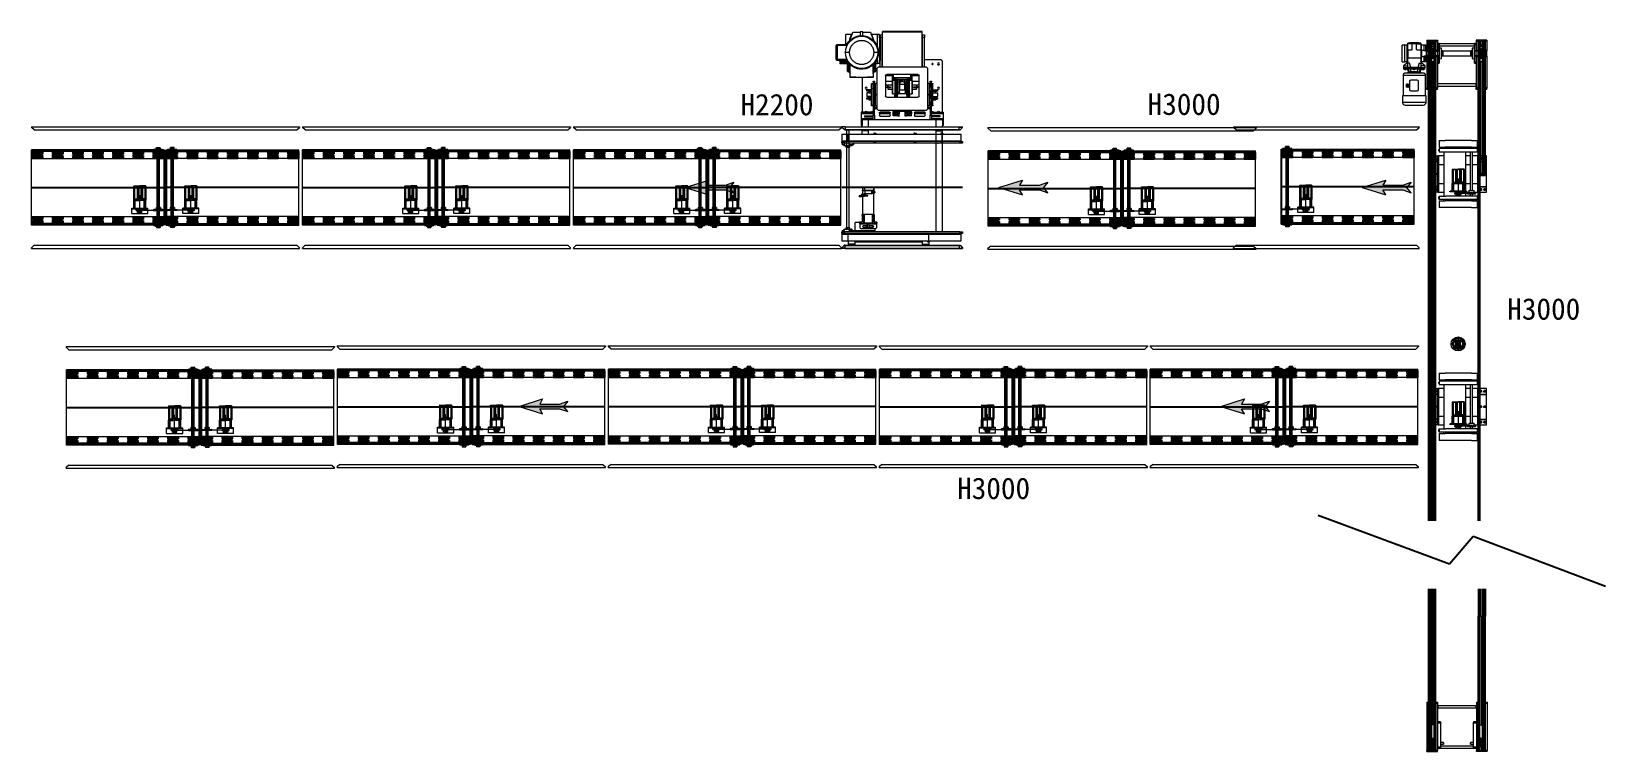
# Model space of a CAD drawing. Header units: millimetres. Extents: x 2676 to 14409, y -484 to 4878.
import ezdxf
from ezdxf.lldxf.tags import DXFTag

# ---------------------------------------------------------------- set-up
doc = ezdxf.new("R2010")
doc.units = ezdxf.units.MM
for name, pattern in [('DASHED', [0.75, 0.5, -0.25]), ('DASHED2', [0.375, 0.25, -0.125]), ('HIDDENX2', [0.75, 0.5, -0.25])]:
    doc.linetypes.add(name, pattern=pattern)
for name, color, linetype, lineweight in [('1', 1, 'Continuous', 20), ('2', 5, 'Continuous', 18), ('3', 3, 'HIDDENX2', 18), ('8', 35, 'Continuous', 5), ('c', 32, 'Continuous', 18), ('LL', 2, 'DASHED', 18), ('shebei', 7, 'Continuous', 15), ('动力滚筒线', 6, 'Continuous', 18), ('工件进老化层', 7, 'Continuous', 15), ('空板返回层', 3, 'Continuous', 15), ('粗实线', 7, 'Continuous', 25)]:
    doc.layers.add(name, color=color, linetype=linetype, lineweight=lineweight)
doc.layers.add('l-wire-jj', color=2, linetype='Continuous')
doc.styles.get("Standard").update_dxf_attribs({"font": 'arial.ttf'})
tags = doc.linetypes.add('DIVIDE', pattern=[1.25, 0.5, -0.25, 0, -0.25, 0, -0.25]).pattern_tags.tags
tags[14:15] = [DXFTag(74, 4), DXFTag(75, 0), DXFTag(340, '0'), DXFTag(46, 1.0), DXFTag(50, 0.0), DXFTag(44, 0.0), DXFTag(45, 0.0)]
tags[12:13] = [DXFTag(74, 4), DXFTag(75, 0), DXFTag(340, '0'), DXFTag(46, 1.0), DXFTag(50, 0.0), DXFTag(44, 0.0), DXFTag(45, 0.0)]
tags[10:11] = [DXFTag(74, 4), DXFTag(75, 0), DXFTag(340, '0'), DXFTag(46, 1.0), DXFTag(50, 0.0), DXFTag(44, 0.0), DXFTag(45, 0.0)]
tags[8:9] = [DXFTag(74, 4), DXFTag(75, 0), DXFTag(340, '0'), DXFTag(46, 1.0), DXFTag(50, 0.0), DXFTag(44, 0.0), DXFTag(45, 0.0)]
tags[6:7] = [DXFTag(74, 4), DXFTag(75, 0), DXFTag(340, '0'), DXFTag(46, 1.0), DXFTag(50, 0.0), DXFTag(44, 0.0), DXFTag(45, 0.0)]
tags[4:5] = [DXFTag(74, 4), DXFTag(75, 0), DXFTag(340, '0'), DXFTag(46, 1.0), DXFTag(50, 0.0), DXFTag(44, 0.0), DXFTag(45, 0.0)]

msp = doc.modelspace()

# ---------------------------------------------------------------- texts
at = {"layer": 'shebei', "color": 3, "char_height": 160, "attachment_point": 9}
for s, insert, width in [('{\\fSimSun|b0|i0|c134|p116;\\C1;H2200}', (8505, 4251, 74), 2559.55), ('{\\fSimSun|b0|i0|c134|p116;\\C1;H3000}', (11540, 4254, 1710), 1840.08), ('{\\fSimSun|b0|i0|c134|p116;\\C1;H3000}', (14221, 2729, 1710), 1840.08), ('{\\fSimSun|b0|i0|c134|p116;\\C1;H3000}', (10120, 1393, 1710), 1840.08)]:
    msp.add_mtext(s, dxfattribs=dict(at, insert=insert, width=width))

# ---------------------------------------------------------------- blocks, each defined once
blk = doc.blocks.new('rthryth')
at = {"color": 7, "linetype": 'Continuous', "lineweight": 15}
for p, q in [((40394, 46829, -909), (40386, 46829, -909)), ((40386, 46829, -909), (40386, 46751, -909)), ((40496, 46837, -909), (40394, 46837, -909)), ((40394, 46829, -909), (40394, 46837, -909)), ((40394, 46829, -909), (40496, 46829, -909)), ((40496, 46837, -909), (40496, 46829, -909)), ((40504, 46829, -909), (40496, 46829, -909)), ((40504, 46751, -909), (40504, 46829, -909)), ((40348, 46732, -909), (40293, 46712, -909)), ((40293, 46712, -909), (40293, 46657, -909)), ((40312, 46722, -909), (40312, 46765, -909)), ((40386, 46765, -909), (40312, 46765, -909)), ((40353, 46732, -909), (40348, 46732, -909)), ((40377, 46765, -909), (40380, 46767, -909)), ((40386, 46767, -909), (40380, 46767, -909)), ((40513, 46809, -909), (40504, 46809, -909)), ((40513, 46797, -909), (40504, 46797, -909)), ((40504, 46773, -909), (40513, 46773, -909)), ((40513, 46761, -909), (40504, 46761, -909)), ((40505, 46757, -909), (40505, 46761, -909)), ((40513, 46797, -909), (40513, 46809, -909)), ((40513, 46804, -909), (40519, 46804, -909)), ((40513, 46773, -909), (40513, 46797, -909)), ((40513, 46761, -909), (40513, 46773, -909)), ((40519, 46767, -909), (40513, 46767, -909)), ((40513, 46765, -909), (40519, 46765, -909)), ((40588, 46752, -909), (40513, 46752, -909)), ((40519, 46797, -909), (40519, 46809, -909)), ((40519, 46809, -909), (40529, 46809, -909)), ((40519, 46773, -909), (40519, 46797, -909)), ((40519, 46797, -909), (40529, 46797, -909)), ((40519, 46773, -909), (40529, 46773, -909)), ((40519, 46761, -909), (40519, 46773, -909)), ((40529, 46761, -909), (40519, 46761, -909)), ((40527, 46761, -909), (40527, 46752, -909)), ((40529, 46797, -909), (40529, 46809, -909)), ((40529, 46773, -909), (40529, 46797, -909)), ((40529, 46761, -909), (40529, 46773, -909)), ((40629, 46732, -909), (40537, 46732, -909)), ((40588, 46752, -909), (40588, 46745, -909)), ((40589, 46743, -909), (40599, 46733, -909)), ((40629, 46690, -909), (40629, 46732, -909)), ((40631, 46732, -909), (40629, 46732, -909)), ((40629, 46709, -909), (40631, 46709, -909)), ((40631, 46700, -909), (40629, 46700, -909)), ((40631, 46709, -909), (40631, 46732, -909)), ((40631, 46700, -909), (40631, 46709, -909)), ((40631, 46690, -909), (40631, 46700, -909)), ((40998, 46769, -909), (40998, 46794, -909)), ((40998, 46794, -909), (41000, 46794, -909)), ((40998, 46769, -909), (41000, 46769, -909)), ((41000, 46769, -909), (40998, 46769, -909)), ((40998, 46769, -909), (40998, 45919, -909)), ((41000, 46769, -909), (41000, 46794, -909)), ((41000, 46794, -909), (41003, 46794, -909)), ((41000, 46769, -909), (41020, 46769, -909)), ((41000, 46769, -909), (41000, 45919, -909)), ((41020, 46777, -909), (41003, 46794, -909)), ((41020, 46769, -909), (41020, 46777, -909)), ((41020, 46769, -909), (41021, 46769, -909)), ((41020, 46769, -909), (41020, 45919, -909)), ((41021, 46769, -909), (41020, 46769, -909)), ((41021, 46769, -909), (41021, 46776, -909)), ((41021, 46769, -909), (41021, 45919, -909)), ((41021, 46759, -909), (41718, 46759, -909)), ((41752, 46739, -909), (41021, 46739, -909)), ((41054, 46794, -909), (41104, 46794, -909)), ((41054, 46794, -909), (41054, 46749, -909)), ((41054, 46749, -909), (41104, 46749, -909)), ((41054, 46749, -909), (41054, 46049, -909)), ((41104, 46794, -909), (41104, 46749, -909)), ((41104, 46759, -909), (41109, 46759, -909)), ((41104, 46749, -909), (41104, 46049, -909)), ((41121, 46794, -909), (41109, 46794, -909)), ((41109, 46794, -909), (41109, 46774, -909)), ((41109, 46774, -909), (41121, 46774, -909)), ((41109, 45914, -909), (41109, 46774, -909)), ((41121, 46774, -909), (41121, 46794, -909)), ((41121, 46792, -909), (41132, 46792, -909)), ((41121, 46790, -909), (41132, 46790, -909)), ((41121, 46774, -909), (41132, 46774, -909)), ((41121, 45914, -909), (41121, 46774, -909)), ((41121, 46740, -909), (41132, 46740, -909)), ((41121, 46713, -909), (41132, 46713, -909)), ((41132, 46706, -909), (41121, 46706, -909)), ((41132, 46790, -909), (41132, 46792, -909)), ((41132, 46774, -909), (41132, 46790, -909)), ((41132, 46779, -909), (41141, 46779, -909)), ((41132, 46713, -909), (41132, 46740, -909)), ((41141, 46723, -909), (41132, 46723, -909)), ((41141, 46719, -909), (41132, 46719, -909)), ((41141, 46718, -909), (41132, 46718, -909)), ((41132, 46706, -909), (41132, 46713, -909)), ((41141, 46761, -909), (41141, 46779, -909)), ((41141, 46764, -909), (41150, 46764, -909)), ((41141, 46759, -909), (41141, 46761, -909)), ((41141, 46723, -909), (41141, 46758, -909)), ((41150, 46734, -909), (41141, 46734, -909)), ((41141, 46719, -909), (41141, 46723, -909)), ((41141, 46718, -909), (41141, 46719, -909)), ((41150, 46764, -909), (41150, 46734, -909)), ((41721, 46759, -909), (41746, 46759, -909)), ((41746, 46758, -909), (41721, 46758, -909)), ((41749, 46759, -909), (41752, 46759, -909)), ((41752, 46764, -909), (41761, 46764, -909)), ((41752, 46735, -909), (41752, 46764, -909)), ((41752, 46734, -909), (41752, 46735, -909)), ((41761, 46734, -909), (41752, 46734, -909)), ((41761, 46779, -909), (41770, 46779, -909)), ((41761, 46779, -909), (41761, 46761, -909)), ((41761, 46761, -909), (41761, 46759, -909)), ((41761, 46758, -909), (41761, 46723, -909)), ((41770, 46723, -909), (41761, 46723, -909)), ((41761, 46719, -909), (41761, 46723, -909)), ((41770, 46719, -909), (41761, 46719, -909)), ((41761, 46719, -909), (41761, 46718, -909)), ((41770, 46718, -909), (41761, 46718, -909)), ((41770, 46792, -909), (41781, 46792, -909)), ((41770, 46792, -909), (41770, 46790, -909)), ((41781, 46790, -909), (41770, 46790, -909)), ((41770, 46790, -909), (41770, 46774, -909)), ((41781, 46774, -909), (41770, 46774, -909)), ((41781, 46740, -909), (41770, 46740, -909)), ((41770, 46740, -909), (41770, 46713, -909)), ((41781, 46713, -909), (41770, 46713, -909)), ((41770, 46713, -909), (41770, 46706, -909)), ((41781, 46706, -909), (41770, 46706, -909)), ((41793, 46794, -909), (41781, 46794, -909)), ((41781, 46794, -909), (41781, 46774, -909)), ((41781, 46774, -909), (41793, 46774, -909)), ((41781, 45914, -909), (41781, 46774, -909)), ((41793, 46774, -909), (41793, 46794, -909)), ((41793, 45914, -909), (41793, 46774, -909)), ((41793, 46759, -909), (41798, 46759, -909)), ((41798, 46739, -909), (41793, 46739, -909)), ((41798, 46794, -909), (41848, 46794, -909)), ((41798, 46794, -909), (41798, 46749, -909)), ((41798, 46749, -909), (41848, 46749, -909)), ((41798, 46749, -909), (41798, 46149, -909)), ((41848, 46794, -909), (41848, 46749, -909)), ((41848, 46749, -909), (41848, 46149, -909)), ((41874, 46744, -909), (41848, 46744, -909)), ((41874, 46696, -909), (41874, 46744, -909)), ((41877, 46744, -909), (41874, 46744, -909)), ((41877, 46696, -909), (41877, 46744, -909)), ((41880, 46744, -909), (41877, 46744, -909)), ((41880, 46696, -909), (41880, 46744, -909)), ((41881, 46744, -909), (41880, 46744, -909)), ((41881, 46769, -909), (41881, 46776, -909)), ((41883, 46769, -909), (41881, 46769, -909)), ((41881, 46769, -909), (41883, 46769, -909)), ((41881, 46769, -909), (41881, 45919, -909)), ((41883, 46777, -909), (41899, 46794, -909)), ((41883, 46769, -909), (41883, 46777, -909)), ((41903, 46769, -909), (41883, 46769, -909)), ((41883, 46769, -909), (41883, 45919, -909)), ((41903, 46794, -909), (41899, 46794, -909)), ((41904, 46794, -909), (41903, 46794, -909)), ((41903, 46769, -909), (41903, 46794, -909)), ((41904, 46769, -909), (41903, 46769, -909)), ((41903, 46769, -909), (41903, 45919, -909)), ((41903, 46769, -909), (41904, 46769, -909)), ((41904, 46769, -909), (41904, 46794, -909)), ((41904, 46769, -909), (41904, 45919, -909)), ((41906, 46744, -909), (41904, 46744, -909)), ((41906, 46144, -909), (41906, 46744, -909)), ((40291, 46637, -909), (40291, 46657, -909)), ((40291, 46657, -909), (40320, 46657, -909)), ((40320, 46637, -909), (40291, 46637, -909)), ((40293, 46637, -909), (40293, 46582, -909)), ((40293, 46582, -909), (40348, 46562, -909)), ((40631, 46690, -909), (40629, 46690, -909)), ((40629, 46562, -909), (40629, 46604, -909)), ((40629, 46604, -909), (40631, 46604, -909)), ((40629, 46594, -909), (40631, 46594, -909)), ((40631, 46584, -909), (40629, 46584, -909)), ((40631, 46604, -909), (40631, 46690, -909)), ((40631, 46644, -909), (40890, 46644, -909)), ((40631, 46594, -909), (40631, 46604, -909)), ((40631, 46584, -909), (40631, 46594, -909)), ((40631, 46562, -909), (40631, 46584, -909)), ((40734, 46607, -909), (40724, 46607, -909)), ((40724, 46607, -909), (40724, 46602, -909)), ((40724, 46602, -909), (40734, 46602, -909)), ((40724, 46573, -909), (40724, 46602, -909)), ((40734, 46602, -909), (40734, 46607, -909)), ((40734, 46573, -909), (40734, 46602, -909)), ((40734, 46592, -909), (40735, 46593, -909)), ((40735, 46593, -909), (40746, 46593, -909)), ((40735, 46573, -909), (40735, 46593, -909)), ((40746, 46593, -909), (40747, 46592, -909)), ((40746, 46593, -909), (40746, 46573, -909)), ((40747, 46609, -909), (40772, 46609, -909)), ((40747, 46573, -909), (40747, 46609, -909)), ((40772, 46573, -909), (40772, 46609, -909)), ((40772, 46592, -909), (40772, 46593, -909)), ((40772, 46593, -909), (40784, 46593, -909)), ((40772, 46573, -909), (40772, 46593, -909)), ((40794, 46607, -909), (40784, 46607, -909)), ((40784, 46607, -909), (40784, 46602, -909)), ((40784, 46602, -909), (40794, 46602, -909)), ((40784, 46573, -909), (40784, 46602, -909)), ((40784, 46593, -909), (40784, 46592, -909)), ((40784, 46593, -909), (40784, 46573, -909)), ((40794, 46602, -909), (40794, 46607, -909)), ((40794, 46573, -909), (40794, 46602, -909)), ((40794, 46592, -909), (40795, 46593, -909)), ((40795, 46593, -909), (40799, 46593, -909)), ((40795, 46573, -909), (40795, 46593, -909)), ((40799, 46593, -909), (40799, 46592, -909)), ((40799, 46593, -909), (40799, 46573, -909)), ((40799, 46573, -909), (40799, 46592, -909)), ((40890, 46650, -909), (40946, 46650, -909)), ((40890, 46561, -909), (40890, 46650, -909)), ((40896, 46644, -909), (40902, 46644, -909)), ((40896, 46561, -909), (40896, 46644, -909)), ((40918, 46626, -909), (40924, 46626, -909)), ((40918, 46626, -909), (40918, 46571, -909)), ((40924, 46626, -909), (40924, 46571, -909)), ((40940, 46644, -909), (40946, 46644, -909)), ((40946, 46650, -909), (40946, 46644, -909)), ((40946, 46650, -909), (40990, 46650, -909)), ((40946, 46561, -909), (40946, 46644, -909)), ((40946, 46644, -909), (40990, 46644, -909)), ((40998, 46596, -909), (40946, 46596, -909)), ((40990, 46650, -909), (40990, 46644, -909)), ((40998, 46644, -909), (40990, 46644, -909)), ((41022, 46644, -909), (41021, 46644, -909)), ((41022, 46596, -909), (41021, 46596, -909)), ((41022, 46596, -909), (41022, 46644, -909)), ((41025, 46644, -909), (41022, 46644, -909)), ((41025, 46596, -909), (41022, 46596, -909)), ((41025, 46596, -909), (41025, 46644, -909)), ((41028, 46644, -909), (41025, 46644, -909)), ((41028, 46596, -909), (41025, 46596, -909)), ((41028, 46596, -909), (41028, 46644, -909)), ((41054, 46644, -909), (41028, 46644, -909)), ((41054, 46596, -909), (41028, 46596, -909)), ((41109, 46639, -909), (41104, 46639, -909)), ((41109, 46596, -909), (41104, 46596, -909)), ((41451, 46641, -909), (41651, 46641, -909)), ((41451, 46641, -909), (41451, 46556, -909)), ((41451, 46626, -909), (41454, 46626, -909)), ((41473, 46626, -909), (41451, 46626, -909)), ((41454, 46626, -909), (41470, 46626, -909)), ((41470, 46626, -909), (41471, 46626, -909)), ((41470, 46626, -909), (41470, 46556, -909)), ((41473, 46626, -909), (41471, 46626, -909)), ((41471, 46626, -909), (41471, 46624, -909)), ((41471, 46624, -909), (41473, 46624, -909)), ((41471, 46624, -909), (41471, 46558, -909)), ((41473, 46639, -909), (41473, 46626, -909)), ((41473, 46624, -909), (41473, 46626, -909)), ((41473, 46624, -909), (41473, 46558, -909)), ((41475, 46622, -909), (41473, 46622, -909)), ((41475, 46641, -909), (41496, 46641, -909)), ((41475, 46561, -909), (41475, 46622, -909)), ((41475, 46622, -909), (41496, 46622, -909)), ((41496, 46622, -909), (41496, 46571, -909)), ((41498, 46622, -909), (41496, 46622, -909)), ((41500, 46644, -909), (41498, 46644, -909)), ((41498, 46644, -909), (41498, 46643, -909)), ((41500, 46639, -909), (41498, 46639, -909)), ((41498, 46639, -909), (41498, 46628, -909)), ((41498, 46625, -909), (41498, 46628, -909)), ((41500, 46628, -909), (41498, 46628, -909)), ((41498, 46625, -909), (41498, 46622, -909)), ((41498, 46621, -909), (41498, 46622, -909)), ((41498, 46571, -909), (41498, 46616, -909)), ((41500, 46646, -909), (41500, 46644, -909)), ((41511, 46646, -909), (41500, 46646, -909)), ((41500, 46644, -909), (41515, 46644, -909)), ((41500, 46639, -909), (41500, 46644, -909)), ((41500, 46628, -909), (41500, 46639, -909)), ((41500, 46628, -909), (41500, 46626, -909)), ((41515, 46628, -909), (41500, 46628, -909)), ((41500, 46626, -909), (41511, 46626, -909)), ((41513, 46661, -909), (41511, 46661, -909)), ((41511, 46661, -909), (41511, 46655, -909)), ((41511, 46655, -909), (41513, 46655, -909)), ((41511, 46646, -909), (41511, 46655, -909)), ((41513, 46646, -909), (41511, 46646, -909)), ((41511, 46626, -909), (41513, 46626, -909)), ((41511, 46601, -909), (41511, 46626, -909)), ((41513, 46601, -909), (41511, 46601, -909)), ((41513, 46666, -909), (41521, 46666, -909)), ((41513, 46652, -909), (41513, 46666, -909)), ((41513, 46652, -909), (41513, 46646, -909)), ((41521, 46648, -909), (41513, 46648, -909)), ((41515, 46646, -909), (41513, 46646, -909)), ((41513, 46626, -909), (41515, 46626, -909)), ((41513, 46626, -909), (41513, 46601, -909)), ((41515, 46646, -909), (41515, 46644, -909)), ((41515, 46644, -909), (41515, 46628, -909)), ((41517, 46644, -909), (41515, 46644, -909)), ((41515, 46628, -909), (41515, 46626, -909)), ((41517, 46628, -909), (41515, 46628, -909)), ((41517, 46628, -909), (41517, 46644, -909)), ((41521, 46648, -909), (41521, 46666, -909)), ((41656, 46643, -909), (41651, 46643, -909)), ((41651, 46643, -909), (41651, 46638, -909)), ((41651, 46638, -909), (41656, 46638, -909)), ((41651, 46558, -909), (41651, 46638, -909)), ((41656, 46638, -909), (41656, 46643, -909)), ((41656, 46643, -909), (41708, 46643, -909)), ((41656, 46628, -909), (41656, 46638, -909)), ((41656, 46633, -909), (41716, 46633, -909)), ((41656, 46628, -909), (41716, 46628, -909)), ((41708, 46663, -909), (41716, 46663, -909)), ((41708, 46658, -909), (41708, 46663, -909)), ((41708, 46658, -909), (41716, 46658, -909)), ((41708, 46643, -909), (41708, 46658, -909)), ((41781, 46696, -909), (41711, 46696, -909)), ((41711, 46663, -909), (41711, 46696, -909)), ((41716, 46661, -909), (41716, 46663, -909)), ((41721, 46661, -909), (41716, 46661, -909)), ((41716, 46661, -909), (41716, 46656, -909)), ((41716, 46656, -909), (41721, 46656, -909)), ((41716, 46656, -909), (41716, 46541, -909)), ((41716, 46568, -909), (41716, 46628, -909)), ((41721, 46656, -909), (41721, 46661, -909)), ((41721, 46661, -909), (41722, 46661, -909)), ((41721, 46656, -909), (41721, 46541, -909)), ((41721, 46606, -909), (41751, 46606, -909)), ((41751, 46591, -909), (41721, 46591, -909)), ((41722, 46661, -909), (41751, 46661, -909)), ((41737, 46611, -909), (41737, 46636, -909)), ((41737, 46561, -909), (41737, 46586, -909)), ((41746, 46636, -909), (41746, 46611, -909)), ((41746, 46586, -909), (41746, 46561, -909)), ((41751, 46661, -909), (41756, 46656, -909)), ((41751, 46591, -909), (41751, 46606, -909)), ((41756, 46656, -909), (41756, 46541, -909)), ((41771, 46696, -909), (41771, 46546, -909)), ((41798, 46696, -909), (41793, 46696, -909)), ((41874, 46696, -909), (41848, 46696, -909)), ((41858, 46192, -909), (41858, 46696, -909)), ((41877, 46696, -909), (41874, 46696, -909)), ((41880, 46696, -909), (41877, 46696, -909)), ((41881, 46696, -909), (41880, 46696, -909)), ((40289, 46486, -909), (40289, 46491, -909)), ((40295, 46491, -909), (40289, 46491, -909)), ((40289, 46202, -909), (40289, 46486, -909)), ((40295, 46196, -909), (40295, 46491, -909)), ((40554, 46491, -909), (40295, 46491, -909)), ((40312, 46529, -909), (40312, 46572, -909)), ((40312, 46514, -909), (40312, 46529, -909)), ((40404, 46529, -909), (40312, 46529, -909)), ((40312, 46514, -909), (40314, 46514, -909)), ((40314, 46514, -909), (40314, 46509, -909)), ((40334, 46514, -909), (40314, 46514, -909)), ((40314, 46509, -909), (40334, 46509, -909)), ((40314, 46509, -909), (40314, 46494, -909)), ((40314, 46494, -909), (40334, 46494, -909)), ((40334, 46509, -909), (40334, 46514, -909)), ((40334, 46514, -909), (40504, 46514, -909)), ((40334, 46509, -909), (40504, 46509, -909)), ((40334, 46494, -909), (40334, 46509, -909)), ((40554, 46509, -909), (40334, 46509, -909)), ((40554, 46494, -909), (40334, 46494, -909)), ((40348, 46562, -909), (40353, 46562, -909)), ((40389, 46491, -909), (40389, 46494, -909)), ((40449, 46494, -909), (40449, 46491, -909)), ((40454, 46494, -909), (40454, 46491, -909)), ((40505, 46529, -909), (40486, 46529, -909)), ((40504, 46514, -909), (40504, 46509, -909)), ((40524, 46514, -909), (40504, 46514, -909)), ((40505, 46529, -909), (40505, 46537, -909)), ((40526, 46529, -909), (40505, 46529, -909)), ((40588, 46542, -909), (40513, 46542, -909)), ((40524, 46509, -909), (40524, 46514, -909)), ((40524, 46514, -909), (40526, 46514, -909)), ((40526, 46529, -909), (40526, 46514, -909)), ((40527, 46529, -909), (40526, 46529, -909)), ((40527, 46542, -909), (40527, 46529, -909)), ((40537, 46562, -909), (40629, 46562, -909)), ((40554, 46524, -909), (40564, 46534, -909)), ((40554, 46164, -909), (40554, 46524, -909)), ((40564, 46534, -909), (40864, 46534, -909)), ((40588, 46549, -909), (40588, 46542, -909)), ((40599, 46561, -909), (40589, 46551, -909)), ((40619, 46417, -909), (40619, 46469, -909)), ((40619, 46469, -909), (40769, 46469, -909)), ((40629, 46562, -909), (40631, 46562, -909)), ((40664, 46561, -909), (40659, 46561, -909)), ((40659, 46561, -909), (40659, 46551, -909)), ((40659, 46551, -909), (40664, 46551, -909)), ((40659, 46469, -909), (40659, 46418, -909)), ((40664, 46551, -909), (40664, 46561, -909)), ((40664, 46561, -909), (40694, 46561, -909)), ((40694, 46551, -909), (40664, 46551, -909)), ((40676, 46547, -909), (40677, 46548, -909)), ((40676, 46534, -909), (40676, 46547, -909)), ((40676, 46547, -909), (40756, 46547, -909)), ((40677, 46573, -909), (40677, 46561, -909)), ((40682, 46573, -909), (40677, 46573, -909)), ((40756, 46548, -909), (40677, 46548, -909)), ((40682, 46561, -909), (40682, 46573, -909)), ((40837, 46573, -909), (40682, 46573, -909)), ((40837, 46561, -909), (40682, 46561, -909)), ((40694, 46561, -909), (40694, 46551, -909)), ((40694, 46551, -909), (40699, 46551, -909)), ((40699, 46551, -909), (40699, 46561, -909)), ((40699, 46551, -909), (40704, 46551, -909)), ((40702, 46469, -909), (40702, 46439, -909)), ((40704, 46560, -909), (40704, 46561, -909)), ((40704, 46548, -909), (40704, 46560, -909)), ((40704, 46560, -909), (40729, 46560, -909)), ((40707, 46439, -909), (40707, 46469, -909)), ((40728, 46561, -909), (40729, 46560, -909)), ((40729, 46560, -909), (40729, 46548, -909)), ((40729, 46560, -909), (40729, 46560, -909)), ((40729, 46551, -909), (40735, 46551, -909)), ((40735, 46561, -909), (40735, 46551, -909)), ((40735, 46551, -909), (40740, 46551, -909)), ((40740, 46551, -909), (40740, 46561, -909)), ((40740, 46561, -909), (40778, 46561, -909)), ((40778, 46551, -909), (40740, 46551, -909)), ((40747, 46548, -909), (40747, 46551, -909)), ((40756, 46548, -909), (40756, 46547, -909)), ((40761, 46547, -909), (40756, 46547, -909)), ((40756, 46547, -909), (40756, 46534, -909)), ((40762, 46544, -909), (40757, 46544, -909)), ((40757, 46544, -909), (40757, 46534, -909)), ((40761, 46547, -909), (40762, 46548, -909)), ((40761, 46544, -909), (40761, 46547, -909)), ((40761, 46547, -909), (40841, 46547, -909)), ((40841, 46548, -909), (40762, 46548, -909)), ((40762, 46534, -909), (40762, 46544, -909)), ((40772, 46548, -909), (40772, 46551, -909)), ((40778, 46561, -909), (40778, 46551, -909)), ((40778, 46551, -909), (40783, 46551, -909)), ((40783, 46551, -909), (40783, 46561, -909)), ((40783, 46551, -909), (40789, 46551, -909)), ((40789, 46560, -909), (40789, 46561, -909)), ((40789, 46548, -909), (40789, 46560, -909)), ((40789, 46560, -909), (40814, 46560, -909)), ((40813, 46561, -909), (40814, 46560, -909)), ((40814, 46560, -909), (40814, 46548, -909)), ((40814, 46560, -909), (40814, 46560, -909)), ((40814, 46551, -909), (40819, 46551, -909)), ((40819, 46561, -909), (40819, 46551, -909)), ((40819, 46551, -909), (40824, 46551, -909)), ((40824, 46551, -909), (40824, 46561, -909)), ((40824, 46561, -909), (40911, 46561, -909)), ((40911, 46551, -909), (40824, 46551, -909)), ((40837, 46573, -909), (40837, 46561, -909)), ((40842, 46573, -909), (40837, 46573, -909)), ((40841, 46548, -909), (40841, 46547, -909)), ((40841, 46547, -909), (40841, 46534, -909)), ((40842, 46561, -909), (40842, 46573, -909)), ((40864, 46551, -909), (40854, 46551, -909)), ((40854, 46534, -909), (40854, 46551, -909)), ((40864, 46546, -909), (40869, 46551, -909)), ((40864, 46534, -909), (40864, 46551, -909)), ((40864, 46534, -909), (40874, 46524, -909)), ((40874, 46524, -909), (40874, 46164, -909)), ((40889, 46438, -909), (40889, 46510, -909)), ((40891, 46489, -909), (40889, 46489, -909)), ((40891, 46476, -909), (40889, 46476, -909)), ((40889, 46474, -909), (40893, 46474, -909)), ((40889, 46466, -909), (40893, 46466, -909)), ((40891, 46489, -909), (40891, 46491, -909)), ((40894, 46491, -909), (40891, 46491, -909)), ((40891, 46487, -909), (40891, 46489, -909)), ((40891, 46487, -909), (40891, 46476, -909)), ((40893, 46487, -909), (40891, 46487, -909)), ((40891, 46474, -909), (40891, 46476, -909)), ((40893, 46514, -909), (40915, 46514, -909)), ((40893, 46474, -909), (40893, 46487, -909)), ((40893, 46474, -909), (40893, 46466, -909)), ((40894, 46512, -909), (40894, 46514, -909)), ((40894, 46512, -909), (40894, 46491, -909)), ((40894, 46490, -909), (40894, 46491, -909)), ((40896, 46489, -909), (40895, 46489, -909)), ((40896, 46434, -909), (40896, 46489, -909)), ((40898, 46512, -909), (40898, 46491, -909)), ((40911, 46561, -909), (40911, 46551, -909)), ((40946, 46561, -909), (40911, 46561, -909)), ((40911, 46551, -909), (40946, 46551, -909)), ((40918, 46571, -909), (40924, 46571, -909)), ((40918, 46571, -909), (40918, 46561, -909)), ((40919, 46510, -909), (40919, 46438, -909)), ((40924, 46571, -909), (40924, 46561, -909)), ((40939, 46551, -909), (40944, 46546, -909)), ((40944, 46546, -909), (40944, 46142, -909)), ((40946, 46551, -909), (40946, 46561, -909)), ((40946, 46137, -909), (40946, 46551, -909)), ((41046, 46557, -909), (41046, 46552, -909)), ((41047, 46557, -909), (41046, 46557, -909)), ((41046, 46552, -909), (41046, 46541, -909)), ((41047, 46541, -909), (41046, 46541, -909)), ((41047, 46553, -909), (41047, 46557, -909)), ((41047, 46557, -909), (41051, 46557, -909)), ((41051, 46553, -909), (41047, 46553, -909)), ((41047, 46541, -909), (41051, 46541, -909)), ((41051, 46557, -909), (41054, 46557, -909)), ((41051, 46557, -909), (41051, 46557, -909)), ((41051, 46540, -909), (41051, 46553, -909)), ((41054, 46540, -909), (41051, 46540, -909)), ((41054, 46557, -909), (41054, 46557, -909)), ((41054, 46540, -909), (41054, 46557, -909)), ((41054, 46541, -909), (41054, 46541, -909)), ((41104, 46558, -909), (41105, 46559, -909)), ((41105, 46539, -909), (41104, 46539, -909)), ((41105, 46559, -909), (41109, 46559, -909)), ((41105, 46539, -909), (41105, 46559, -909)), ((41109, 46539, -909), (41105, 46539, -909)), ((41109, 46559, -909), (41109, 46558, -909)), ((41109, 46559, -909), (41109, 46543, -909)), ((41109, 46543, -909), (41109, 46539, -909)), ((41109, 46539, -909), (41109, 46539, -909)), ((41651, 46556, -909), (41451, 46556, -909)), ((41451, 46556, -909), (41454, 46556, -909)), ((41454, 46556, -909), (41470, 46556, -909)), ((41470, 46556, -909), (41471, 46556, -909)), ((41473, 46558, -909), (41471, 46558, -909)), ((41471, 46558, -909), (41471, 46556, -909)), ((41471, 46556, -909), (41473, 46556, -909)), ((41475, 46561, -909), (41473, 46561, -909)), ((41473, 46556, -909), (41473, 46558, -909)), ((41475, 46561, -909), (41475, 46559, -909)), ((41478, 46561, -909), (41475, 46561, -909)), ((41475, 46559, -909), (41480, 46559, -909)), ((41496, 46571, -909), (41478, 46571, -909)), ((41478, 46571, -909), (41478, 46561, -909)), ((41480, 46569, -909), (41496, 46569, -909)), ((41480, 46564, -909), (41480, 46569, -909)), ((41480, 46559, -909), (41480, 46561, -909)), ((41480, 46549, -909), (41480, 46559, -909)), ((41480, 46549, -909), (41490, 46549, -909)), ((41490, 46569, -909), (41490, 46549, -909)), ((41496, 46569, -909), (41496, 46571, -909)), ((41498, 46571, -909), (41496, 46571, -909)), ((41656, 46558, -909), (41651, 46558, -909)), ((41651, 46558, -909), (41651, 46553, -909)), ((41651, 46553, -909), (41656, 46553, -909)), ((41656, 46568, -909), (41716, 46568, -909)), ((41656, 46558, -909), (41656, 46568, -909)), ((41656, 46563, -909), (41716, 46563, -909)), ((41656, 46553, -909), (41656, 46558, -909)), ((41656, 46553, -909), (41708, 46553, -909)), ((41708, 46538, -909), (41708, 46553, -909)), ((41708, 46538, -909), (41716, 46538, -909)), ((41708, 46533, -909), (41708, 46538, -909)), ((41708, 46533, -909), (41716, 46533, -909)), ((41721, 46541, -909), (41716, 46541, -909)), ((41716, 46541, -909), (41716, 46536, -909)), ((41716, 46533, -909), (41716, 46536, -909)), ((41716, 46536, -909), (41721, 46536, -909)), ((41721, 46536, -909), (41721, 46541, -909)), ((41721, 46536, -909), (41722, 46536, -909)), ((41722, 46536, -909), (41751, 46536, -909)), ((41756, 46541, -909), (41751, 46536, -909)), ((41771, 46546, -909), (41756, 46546, -909)), ((41793, 46558, -909), (41794, 46559, -909)), ((41794, 46539, -909), (41793, 46539, -909)), ((41794, 46559, -909), (41798, 46559, -909)), ((41794, 46539, -909), (41794, 46559, -909)), ((41798, 46539, -909), (41794, 46539, -909)), ((41798, 46559, -909), (41798, 46558, -909)), ((41798, 46559, -909), (41798, 46543, -909)), ((41798, 46543, -909), (41798, 46539, -909)), ((41798, 46539, -909), (41798, 46539, -909)), ((41848, 46557, -909), (41851, 46557, -909)), ((41848, 46557, -909), (41848, 46557, -909)), ((41848, 46557, -909), (41848, 46544, -909)), ((41848, 46544, -909), (41848, 46540, -909)), ((41848, 46541, -909), (41848, 46541, -909)), ((41851, 46540, -909), (41848, 46540, -909)), ((41851, 46557, -909), (41856, 46557, -909)), ((41851, 46557, -909), (41851, 46557, -909)), ((41851, 46553, -909), (41851, 46540, -909)), ((41856, 46553, -909), (41851, 46553, -909)), ((41851, 46541, -909), (41856, 46541, -909)), ((41856, 46557, -909), (41856, 46553, -909)), ((41856, 46552, -909), (41856, 46557, -909)), ((41856, 46553, -909), (41856, 46552, -909)), ((41856, 46552, -909), (41856, 46541, -909)), ((40609, 46229, -909), (40609, 46459, -909)), ((40634, 46409, -909), (40609, 46409, -909)), ((40614, 46416, -909), (40615, 46417, -909)), ((40614, 46409, -909), (40614, 46416, -909)), ((40614, 46416, -909), (40654, 46416, -909)), ((40654, 46417, -909), (40615, 46417, -909)), ((40646, 46409, -909), (40634, 46409, -909)), ((40634, 46393, -909), (40634, 46409, -909)), ((40634, 46407, -909), (40646, 46407, -909)), ((40634, 46407, -909), (40634, 46398, -909)), ((40634, 46385, -909), (40634, 46385, -909)), ((40634, 46303, -909), (40634, 46385, -909)), ((40634, 46380, -909), (40634, 46308, -909)), ((40646, 46407, -909), (40646, 46409, -909)), ((40646, 46407, -909), (40646, 46281, -909)), ((40654, 46402, -909), (40646, 46402, -909)), ((40646, 46399, -909), (40664, 46399, -909)), ((40646, 46379, -909), (40664, 46379, -909)), ((40684, 46364, -909), (40646, 46364, -909)), ((40646, 46363, -909), (40684, 46363, -909)), ((40664, 46350, -909), (40646, 46350, -909)), ((40646, 46349, -909), (40663, 46349, -909)), ((40654, 46417, -909), (40655, 46418, -909)), ((40654, 46399, -909), (40654, 46417, -909)), ((40654, 46417, -909), (40754, 46417, -909)), ((40754, 46418, -909), (40655, 46418, -909)), ((40659, 46349, -909), (40659, 46340, -909)), ((40664, 46350, -909), (40663, 46349, -909)), ((40664, 46399, -909), (40762, 46399, -909)), ((40664, 46379, -909), (40664, 46377, -909)), ((40664, 46379, -909), (40762, 46379, -909)), ((40664, 46377, -909), (40664, 46365, -909)), ((40666, 46377, -909), (40664, 46377, -909)), ((40664, 46365, -909), (40666, 46365, -909)), ((40664, 46363, -909), (40664, 46350, -909)), ((40666, 46377, -909), (40666, 46379, -909)), ((40666, 46365, -909), (40666, 46377, -909)), ((40742, 46377, -909), (40666, 46377, -909)), ((40742, 46365, -909), (40666, 46365, -909)), ((40682, 46377, -909), (40682, 46379, -909)), ((40682, 46377, -909), (40682, 46377, -909)), ((40727, 46377, -909), (40682, 46377, -909)), ((40684, 46364, -909), (40685, 46365, -909)), ((40684, 46324, -909), (40684, 46364, -909)), ((40684, 46364, -909), (40698, 46364, -909)), ((40689, 46418, -909), (40689, 46451, -909)), ((40689, 46451, -909), (40701, 46451, -909)), ((40698, 46364, -909), (40724, 46364, -909)), ((40701, 46451, -909), (40701, 46431, -909)), ((40701, 46431, -909), (40708, 46431, -909)), ((40702, 46439, -909), (40707, 46439, -909)), ((40708, 46451, -909), (40719, 46451, -909)), ((40708, 46431, -909), (40708, 46451, -909)), ((40719, 46451, -909), (40719, 46418, -909)), ((40723, 46365, -909), (40724, 46364, -909)), ((40724, 46364, -909), (40724, 46324, -909)), ((40727, 46377, -909), (40726, 46377, -909)), ((40727, 46379, -909), (40727, 46377, -909)), ((40742, 46377, -909), (40742, 46365, -909)), ((40744, 46377, -909), (40742, 46377, -909)), ((40742, 46365, -909), (40744, 46365, -909)), ((40744, 46365, -909), (40744, 46377, -909)), ((40754, 46418, -909), (40754, 46417, -909)), ((40754, 46417, -909), (40754, 46399, -909)), ((40754, 46314, -909), (40754, 46374, -909)), ((40762, 46398, -909), (40762, 46399, -909)), ((40779, 46399, -909), (40762, 46399, -909)), ((40771, 46393, -909), (40762, 46397, -909)), ((40762, 46381, -909), (40771, 46385, -909)), ((40762, 46379, -909), (40762, 46380, -909)), ((40779, 46379, -909), (40762, 46379, -909)), ((40769, 46394, -909), (40767, 46393, -909)), ((40767, 46385, -909), (40769, 46384, -909)), ((40779, 46459, -909), (40779, 46229, -909)), ((40884, 46409, -909), (40874, 46409, -909)), ((40874, 46407, -909), (40884, 46407, -909)), ((40907, 46399, -909), (40874, 46399, -909)), ((40907, 46379, -909), (40874, 46379, -909)), ((40884, 46360, -909), (40874, 46360, -909)), ((40874, 46360, -909), (40884, 46360, -909)), ((40884, 46407, -909), (40884, 46409, -909)), ((40884, 46399, -909), (40884, 46407, -909)), ((40884, 46379, -909), (40884, 46360, -909)), ((40884, 46360, -909), (40884, 46360, -909)), ((40884, 46309, -909), (40884, 46360, -909)), ((40887, 46412, -909), (40886, 46411, -909)), ((40886, 46411, -909), (40886, 46399, -909)), ((40887, 46411, -909), (40886, 46411, -909)), ((40886, 46379, -909), (40886, 46367, -909)), ((40886, 46367, -909), (40887, 46367, -909)), ((40886, 46367, -909), (40887, 46366, -909)), ((40887, 46412, -909), (40887, 46411, -909)), ((40898, 46412, -909), (40887, 46412, -909)), ((40887, 46399, -909), (40887, 46411, -909)), ((40887, 46411, -909), (40898, 46411, -909)), ((40887, 46367, -909), (40887, 46379, -909)), ((40887, 46367, -909), (40887, 46366, -909)), ((40898, 46367, -909), (40887, 46367, -909)), ((40887, 46366, -909), (40898, 46366, -909)), ((40893, 46442, -909), (40889, 46442, -909)), ((40893, 46442, -909), (40893, 46434, -909)), ((40915, 46434, -909), (40893, 46434, -909)), ((40896, 46392, -909), (40896, 46386, -909)), ((40906, 46397, -909), (40897, 46393, -909)), ((40897, 46385, -909), (40897, 46393, -909)), ((40897, 46385, -909), (40906, 46381, -909)), ((40898, 46411, -909), (40898, 46412, -909)), ((40899, 46411, -909), (40898, 46412, -909)), ((40903, 46412, -909), (40898, 46412, -909)), ((40898, 46411, -909), (40898, 46399, -909)), ((40899, 46411, -909), (40898, 46411, -909)), ((40898, 46393, -909), (40898, 46390, -909)), ((40898, 46390, -909), (40899, 46391, -909)), ((40898, 46388, -909), (40898, 46384, -909)), ((40899, 46387, -909), (40898, 46388, -909)), ((40898, 46379, -909), (40898, 46367, -909)), ((40898, 46367, -909), (40899, 46367, -909)), ((40898, 46367, -909), (40898, 46366, -909)), ((40898, 46366, -909), (40899, 46367, -909)), ((40898, 46366, -909), (40903, 46366, -909)), ((40899, 46399, -909), (40899, 46411, -909)), ((40899, 46411, -909), (40903, 46411, -909)), ((40899, 46391, -909), (40899, 46394, -909)), ((40899, 46384, -909), (40899, 46387, -909)), ((40899, 46367, -909), (40899, 46379, -909)), ((40903, 46367, -909), (40899, 46367, -909)), ((40903, 46399, -909), (40903, 46412, -909)), ((40915, 46412, -909), (40903, 46412, -909)), ((40903, 46394, -909), (40903, 46395, -909)), ((40903, 46393, -909), (40903, 46394, -909)), ((40906, 46393, -909), (40903, 46393, -909)), ((40903, 46384, -909), (40903, 46384, -909)), ((40903, 46383, -909), (40903, 46384, -909)), ((40906, 46384, -909), (40903, 46384, -909)), ((40903, 46366, -909), (40903, 46379, -909)), ((40915, 46366, -909), (40903, 46366, -909)), ((40906, 46384, -909), (40906, 46393, -909)), ((40906, 46393, -909), (40906, 46384, -909)), ((40907, 46399, -909), (40907, 46398, -909)), ((40907, 46380, -909), (40907, 46379, -909)), ((40915, 46366, -909), (40915, 46412, -909)), ((40916, 46411, -909), (40915, 46412, -909)), ((40916, 46411, -909), (40915, 46411, -909)), ((40915, 46376, -909), (40918, 46376, -909)), ((40918, 46366, -909), (40915, 46366, -909)), ((40916, 46376, -909), (40916, 46411, -909)), ((40919, 46367, -909), (40919, 46375, -909)), ((41793, 46358, -909), (41794, 46359, -909)), ((41794, 46359, -909), (41798, 46359, -909)), ((41794, 46339, -909), (41794, 46359, -909)), ((41798, 46359, -909), (41798, 46358, -909)), ((41798, 46359, -909), (41798, 46343, -909)), ((41848, 46357, -909), (41851, 46357, -909)), ((41848, 46357, -909), (41848, 46357, -909)), ((41848, 46357, -909), (41848, 46344, -909)), ((41851, 46357, -909), (41856, 46357, -909)), ((41851, 46357, -909), (41851, 46357, -909)), ((41851, 46353, -909), (41851, 46340, -909)), ((41856, 46353, -909), (41851, 46353, -909)), ((41856, 46357, -909), (41856, 46353, -909)), ((41856, 46352, -909), (41856, 46357, -909)), ((41856, 46353, -909), (41856, 46352, -909)), ((41856, 46352, -909), (41856, 46341, -909)), ((40634, 46279, -909), (40609, 46279, -909)), ((40614, 46273, -909), (40614, 46279, -909)), ((40615, 46272, -909), (40614, 46273, -909)), ((40654, 46273, -909), (40614, 46273, -909)), ((40615, 46272, -909), (40654, 46272, -909)), ((40619, 46219, -909), (40619, 46272, -909)), ((40634, 46295, -909), (40634, 46295, -909)), ((40634, 46279, -909), (40634, 46295, -909)), ((40634, 46290, -909), (40634, 46281, -909)), ((40646, 46281, -909), (40634, 46281, -909)), ((40634, 46279, -909), (40646, 46279, -909)), ((40663, 46340, -909), (40646, 46340, -909)), ((40646, 46339, -909), (40664, 46339, -909)), ((40646, 46326, -909), (40684, 46326, -909)), ((40684, 46326, -909), (40646, 46326, -909)), ((40762, 46309, -909), (40646, 46309, -909)), ((40762, 46289, -909), (40646, 46289, -909)), ((40646, 46287, -909), (40654, 46287, -909)), ((40646, 46279, -909), (40646, 46281, -909)), ((40654, 46270, -909), (40654, 46289, -909)), ((40655, 46270, -909), (40654, 46270, -909)), ((40677, 46270, -909), (40654, 46270, -909)), ((40655, 46270, -909), (40677, 46270, -909)), ((40659, 46270, -909), (40659, 46219, -909)), ((40663, 46340, -909), (40664, 46339, -909)), ((40664, 46339, -909), (40664, 46326, -909)), ((40666, 46323, -909), (40664, 46323, -909)), ((40664, 46323, -909), (40664, 46311, -909)), ((40664, 46311, -909), (40664, 46309, -909)), ((40664, 46311, -909), (40666, 46311, -909)), ((40666, 46311, -909), (40666, 46323, -909)), ((40666, 46323, -909), (40742, 46323, -909)), ((40666, 46309, -909), (40666, 46311, -909)), ((40666, 46311, -909), (40742, 46311, -909)), ((40754, 46270, -909), (40677, 46270, -909)), ((40677, 46270, -909), (40754, 46270, -909)), ((40682, 46310, -909), (40682, 46311, -909)), ((40682, 46309, -909), (40682, 46310, -909)), ((40682, 46310, -909), (40727, 46310, -909)), ((40685, 46323, -909), (40684, 46324, -909)), ((40698, 46324, -909), (40684, 46324, -909)), ((40689, 46237, -909), (40689, 46270, -909)), ((40689, 46237, -909), (40701, 46237, -909)), ((40724, 46324, -909), (40698, 46324, -909)), ((40701, 46257, -909), (40701, 46237, -909)), ((40708, 46257, -909), (40701, 46257, -909)), ((40707, 46249, -909), (40702, 46249, -909)), ((40702, 46249, -909), (40702, 46219, -909)), ((40707, 46219, -909), (40707, 46249, -909)), ((40708, 46237, -909), (40708, 46257, -909)), ((40708, 46237, -909), (40719, 46237, -909)), ((40719, 46270, -909), (40719, 46237, -909)), ((40724, 46324, -909), (40723, 46323, -909)), ((40726, 46311, -909), (40727, 46310, -909)), ((40727, 46310, -909), (40727, 46309, -909)), ((40742, 46323, -909), (40742, 46311, -909)), ((40744, 46323, -909), (40742, 46323, -909)), ((40742, 46311, -909), (40744, 46311, -909)), ((40744, 46311, -909), (40744, 46323, -909)), ((40754, 46289, -909), (40754, 46270, -909)), ((40754, 46270, -909), (40754, 46270, -909)), ((40762, 46308, -909), (40762, 46309, -909)), ((40762, 46309, -909), (40779, 46309, -909)), ((40771, 46303, -909), (40762, 46307, -909)), ((40762, 46291, -909), (40771, 46295, -909)), ((40762, 46289, -909), (40762, 46290, -909)), ((40762, 46289, -909), (40779, 46289, -909)), ((40769, 46304, -909), (40767, 46303, -909)), ((40767, 46295, -909), (40769, 46294, -909)), ((40884, 46328, -909), (40874, 46328, -909)), ((40874, 46327, -909), (40884, 46327, -909)), ((40874, 46309, -909), (40907, 46309, -909)), ((40874, 46289, -909), (40907, 46289, -909)), ((40884, 46281, -909), (40874, 46281, -909)), ((40874, 46279, -909), (40884, 46279, -909)), ((40884, 46328, -909), (40884, 46327, -909)), ((40884, 46327, -909), (40884, 46309, -909)), ((40884, 46281, -909), (40884, 46289, -909)), ((40884, 46279, -909), (40884, 46281, -909)), ((40887, 46322, -909), (40886, 46321, -909)), ((40886, 46321, -909), (40886, 46309, -909)), ((40887, 46321, -909), (40886, 46321, -909)), ((40886, 46289, -909), (40886, 46277, -909)), ((40886, 46277, -909), (40887, 46276, -909)), ((40886, 46277, -909), (40887, 46277, -909)), ((40898, 46322, -909), (40887, 46322, -909)), ((40887, 46322, -909), (40887, 46321, -909)), ((40887, 46321, -909), (40898, 46321, -909)), ((40887, 46309, -909), (40887, 46321, -909)), ((40887, 46277, -909), (40887, 46289, -909)), ((40898, 46277, -909), (40887, 46277, -909)), ((40887, 46277, -909), (40887, 46276, -909)), ((40887, 46276, -909), (40898, 46276, -909)), ((40889, 46178, -909), (40889, 46250, -909)), ((40889, 46246, -909), (40893, 46246, -909)), ((40893, 46254, -909), (40893, 46246, -909)), ((40893, 46254, -909), (40915, 46254, -909)), ((40896, 46302, -909), (40896, 46296, -909)), ((40896, 46199, -909), (40896, 46254, -909)), ((40906, 46307, -909), (40897, 46303, -909)), ((40897, 46295, -909), (40897, 46303, -909)), ((40897, 46295, -909), (40906, 46291, -909)), ((40898, 46321, -909), (40898, 46322, -909)), ((40899, 46321, -909), (40898, 46322, -909)), ((40903, 46322, -909), (40898, 46322, -909)), ((40898, 46321, -909), (40898, 46309, -909)), ((40899, 46321, -909), (40898, 46321, -909)), ((40898, 46303, -909), (40898, 46300, -909)), ((40898, 46300, -909), (40899, 46301, -909)), ((40898, 46298, -909), (40898, 46294, -909)), ((40899, 46297, -909), (40898, 46298, -909)), ((40898, 46289, -909), (40898, 46277, -909)), ((40898, 46277, -909), (40899, 46277, -909)), ((40898, 46277, -909), (40898, 46276, -909)), ((40898, 46276, -909), (40899, 46277, -909)), ((40898, 46276, -909), (40903, 46276, -909)), ((40899, 46309, -909), (40899, 46321, -909)), ((40899, 46321, -909), (40903, 46321, -909)), ((40899, 46301, -909), (40899, 46304, -909)), ((40899, 46294, -909), (40899, 46297, -909)), ((40899, 46277, -909), (40899, 46289, -909)), ((40903, 46277, -909), (40899, 46277, -909)), ((40903, 46309, -909), (40903, 46322, -909)), ((40915, 46322, -909), (40903, 46322, -909)), ((40903, 46304, -909), (40903, 46305, -909)), ((40903, 46303, -909), (40903, 46304, -909)), ((40906, 46303, -909), (40903, 46303, -909)), ((40906, 46294, -909), (40903, 46294, -909)), ((40903, 46294, -909), (40903, 46294, -909)), ((40903, 46293, -909), (40903, 46294, -909)), ((40903, 46276, -909), (40903, 46289, -909)), ((40915, 46276, -909), (40903, 46276, -909)), ((40906, 46294, -909), (40906, 46303, -909)), ((40906, 46303, -909), (40906, 46294, -909)), ((40907, 46309, -909), (40907, 46308, -909)), ((40907, 46290, -909), (40907, 46289, -909)), ((40915, 46322, -909), (40918, 46322, -909)), ((40915, 46276, -909), (40915, 46322, -909)), ((40918, 46312, -909), (40915, 46312, -909)), ((40915, 46276, -909), (40916, 46277, -909)), ((40915, 46277, -909), (40916, 46277, -909)), ((40916, 46277, -909), (40916, 46312, -909)), ((40919, 46313, -909), (40919, 46321, -909)), ((40919, 46250, -909), (40919, 46178, -909)), ((41046, 46257, -909), (41046, 46252, -909)), ((41047, 46257, -909), (41046, 46257, -909)), ((41046, 46252, -909), (41046, 46241, -909)), ((41047, 46241, -909), (41046, 46241, -909)), ((41047, 46253, -909), (41047, 46257, -909)), ((41047, 46257, -909), (41051, 46257, -909)), ((41051, 46253, -909), (41047, 46253, -909)), ((41047, 46241, -909), (41051, 46241, -909)), ((41051, 46257, -909), (41054, 46257, -909)), ((41051, 46257, -909), (41051, 46257, -909)), ((41051, 46240, -909), (41051, 46253, -909)), ((41054, 46240, -909), (41051, 46240, -909)), ((41054, 46257, -909), (41054, 46257, -909)), ((41054, 46240, -909), (41054, 46257, -909)), ((41054, 46241, -909), (41054, 46241, -909)), ((41104, 46258, -909), (41105, 46259, -909)), ((41105, 46239, -909), (41104, 46239, -909)), ((41105, 46259, -909), (41109, 46259, -909)), ((41105, 46239, -909), (41105, 46259, -909)), ((41109, 46239, -909), (41105, 46239, -909)), ((41109, 46259, -909), (41109, 46258, -909)), ((41109, 46259, -909), (41109, 46243, -909)), ((41109, 46243, -909), (41109, 46239, -909)), ((41109, 46239, -909), (41109, 46239, -909)), ((41794, 46339, -909), (41793, 46339, -909)), ((41798, 46339, -909), (41794, 46339, -909)), ((41798, 46343, -909), (41798, 46339, -909)), ((41798, 46339, -909), (41798, 46339, -909)), ((41848, 46344, -909), (41848, 46340, -909)), ((41848, 46341, -909), (41848, 46341, -909)), ((41851, 46340, -909), (41848, 46340, -909)), ((41851, 46341, -909), (41856, 46341, -909)), ((40289, 46196, -909), (40289, 46202, -909)), ((40295, 46196, -909), (40289, 46196, -909)), ((40554, 46196, -909), (40295, 46196, -909)), ((40334, 46194, -909), (40314, 46194, -909)), ((40314, 46194, -909), (40314, 46179, -909)), ((40314, 46179, -909), (40334, 46179, -909)), ((40334, 46179, -909), (40334, 46194, -909)), ((40554, 46194, -909), (40334, 46194, -909)), ((40554, 46179, -909), (40334, 46179, -909)), ((40354, 46196, -909), (40354, 46194, -909)), ((40484, 46194, -909), (40484, 46196, -909)), ((40501, 46054, -909), (40501, 46179, -909)), ((40564, 46154, -909), (40554, 46164, -909)), ((40864, 46154, -909), (40564, 46154, -909)), ((40769, 46219, -909), (40619, 46219, -909)), ((40664, 46137, -909), (40659, 46137, -909)), ((40659, 46137, -909), (40659, 46127, -909)), ((40659, 46127, -909), (40664, 46127, -909)), ((40664, 46127, -909), (40664, 46137, -909)), ((40664, 46137, -909), (40694, 46137, -909)), ((40694, 46127, -909), (40664, 46127, -909)), ((40676, 46140, -909), (40676, 46154, -909)), ((40677, 46140, -909), (40676, 46140, -909)), ((40756, 46140, -909), (40676, 46140, -909)), ((40677, 46140, -909), (40756, 46140, -909)), ((40677, 46127, -909), (40677, 46115, -909)), ((40677, 46115, -909), (40682, 46115, -909)), ((40682, 46115, -909), (40682, 46127, -909)), ((40837, 46127, -909), (40682, 46127, -909)), ((40837, 46115, -909), (40682, 46115, -909)), ((40694, 46137, -909), (40694, 46127, -909)), ((40699, 46137, -909), (40694, 46137, -909)), ((40699, 46127, -909), (40699, 46137, -909)), ((40699, 46137, -909), (40704, 46137, -909)), ((40704, 46127, -909), (40704, 46140, -909)), ((40704, 46127, -909), (40704, 46127, -909)), ((40729, 46127, -909), (40704, 46127, -909)), ((40724, 46115, -909), (40724, 46086, -909)), ((40729, 46127, -909), (40728, 46127, -909)), ((40729, 46140, -909), (40729, 46127, -909)), ((40729, 46137, -909), (40735, 46137, -909)), ((40734, 46115, -909), (40734, 46086, -909)), ((40740, 46137, -909), (40735, 46137, -909)), ((40735, 46137, -909), (40735, 46127, -909)), ((40740, 46127, -909), (40740, 46137, -909)), ((40740, 46137, -909), (40778, 46137, -909)), ((40778, 46127, -909), (40740, 46127, -909)), ((40747, 46140, -909), (40747, 46137, -909)), ((40747, 46115, -909), (40747, 46079, -909)), ((40756, 46154, -909), (40756, 46140, -909)), ((40756, 46141, -909), (40761, 46141, -909)), ((40756, 46140, -909), (40756, 46140, -909)), ((40757, 46154, -909), (40757, 46144, -909)), ((40757, 46144, -909), (40762, 46144, -909)), ((40761, 46140, -909), (40761, 46144, -909)), ((40762, 46140, -909), (40761, 46140, -909)), ((40841, 46140, -909), (40761, 46140, -909)), ((40762, 46144, -909), (40762, 46154, -909)), ((40762, 46140, -909), (40841, 46140, -909)), ((40772, 46140, -909), (40772, 46137, -909)), ((40772, 46115, -909), (40772, 46079, -909)), ((40778, 46137, -909), (40778, 46127, -909)), ((40783, 46137, -909), (40778, 46137, -909)), ((40783, 46127, -909), (40783, 46137, -909)), ((40783, 46137, -909), (40789, 46137, -909)), ((40784, 46115, -909), (40784, 46086, -909)), ((40789, 46127, -909), (40789, 46140, -909)), ((40789, 46127, -909), (40789, 46127, -909)), ((40814, 46127, -909), (40789, 46127, -909)), ((40794, 46115, -909), (40794, 46086, -909)), ((40795, 46095, -909), (40795, 46115, -909)), ((40799, 46115, -909), (40799, 46095, -909)), ((40799, 46095, -909), (40799, 46115, -909)), ((40814, 46127, -909), (40813, 46127, -909)), ((40814, 46140, -909), (40814, 46127, -909)), ((40814, 46137, -909), (40819, 46137, -909)), ((40819, 46137, -909), (40819, 46127, -909)), ((40824, 46137, -909), (40819, 46137, -909)), ((40824, 46127, -909), (40824, 46137, -909)), ((40824, 46137, -909), (40911, 46137, -909)), ((40911, 46127, -909), (40824, 46127, -909)), ((40837, 46127, -909), (40837, 46115, -909)), ((40837, 46115, -909), (40842, 46115, -909)), ((40841, 46154, -909), (40841, 46140, -909)), ((40841, 46140, -909), (40841, 46140, -909)), ((40842, 46115, -909), (40842, 46127, -909)), ((40854, 46137, -909), (40854, 46154, -909)), ((40854, 46137, -909), (40864, 46137, -909)), ((40874, 46164, -909), (40864, 46154, -909)), ((40864, 46137, -909), (40864, 46154, -909)), ((40869, 46137, -909), (40864, 46142, -909)), ((40893, 46222, -909), (40889, 46222, -909)), ((40893, 46214, -909), (40889, 46214, -909)), ((40889, 46212, -909), (40891, 46212, -909)), ((40889, 46199, -909), (40891, 46199, -909)), ((40890, 46127, -909), (40890, 46038, -909)), ((40891, 46212, -909), (40891, 46214, -909)), ((40891, 46212, -909), (40891, 46201, -909)), ((40891, 46201, -909), (40893, 46201, -909)), ((40891, 46201, -909), (40891, 46199, -909)), ((40891, 46199, -909), (40891, 46197, -909)), ((40891, 46197, -909), (40894, 46197, -909)), ((40893, 46222, -909), (40893, 46214, -909)), ((40893, 46201, -909), (40893, 46214, -909)), ((40915, 46174, -909), (40893, 46174, -909)), ((40894, 46197, -909), (40894, 46198, -909)), ((40894, 46176, -909), (40894, 46197, -909)), ((40894, 46174, -909), (40894, 46176, -909)), ((40895, 46199, -909), (40896, 46199, -909)), ((40896, 46127, -909), (40896, 46044, -909)), ((40898, 46176, -909), (40898, 46197, -909)), ((40911, 46137, -909), (40911, 46127, -909)), ((40946, 46137, -909), (40911, 46137, -909)), ((40911, 46127, -909), (40946, 46127, -909)), ((40918, 46117, -909), (40918, 46127, -909)), ((40924, 46117, -909), (40918, 46117, -909)), ((40918, 46062, -909), (40918, 46117, -909)), ((40924, 46117, -909), (40924, 46127, -909)), ((40924, 46062, -909), (40924, 46117, -909)), ((40944, 46142, -909), (40939, 46137, -909)), ((40946, 46127, -909), (40946, 46137, -909)), ((40946, 46044, -909), (40946, 46127, -909)), ((41054, 46149, -909), (41054, 45904, -909)), ((41104, 46149, -909), (41104, 45904, -909)), ((41798, 46192, -909), (41793, 46192, -909)), ((41793, 46158, -909), (41794, 46159, -909)), ((41794, 46139, -909), (41793, 46139, -909)), ((41794, 46159, -909), (41798, 46159, -909)), ((41794, 46139, -909), (41794, 46159, -909)), ((41798, 46139, -909), (41794, 46139, -909)), ((41798, 46159, -909), (41798, 46158, -909)), ((41798, 46159, -909), (41798, 46143, -909)), ((41798, 46149, -909), (41848, 46149, -909)), ((41798, 46149, -909), (41798, 45904, -909)), ((41798, 46143, -909), (41798, 46139, -909)), ((41798, 46139, -909), (41798, 46139, -909)), ((41874, 46192, -909), (41848, 46192, -909)), ((41848, 46159, -909), (41850, 46159, -909)), ((41848, 46149, -909), (41848, 45904, -909)), ((41850, 46139, -909), (41848, 46139, -909)), ((41850, 46159, -909), (41850, 46139, -909)), ((41850, 46157, -909), (41851, 46157, -909)), ((41851, 46140, -909), (41850, 46140, -909)), ((41851, 46157, -909), (41856, 46157, -909)), ((41851, 46157, -909), (41851, 46157, -909)), ((41851, 46153, -909), (41851, 46140, -909)), ((41856, 46153, -909), (41851, 46153, -909)), ((41851, 46141, -909), (41856, 46141, -909)), ((41856, 46157, -909), (41856, 46153, -909)), ((41856, 46152, -909), (41856, 46157, -909)), ((41856, 46153, -909), (41856, 46152, -909)), ((41856, 46152, -909), (41856, 46141, -909)), ((41874, 46144, -909), (41856, 46144, -909)), ((41874, 46192, -909), (41874, 46144, -909)), ((41877, 46192, -909), (41874, 46192, -909)), ((41877, 46144, -909), (41874, 46144, -909)), ((41877, 46192, -909), (41877, 46144, -909)), ((41880, 46192, -909), (41877, 46192, -909)), ((41880, 46144, -909), (41877, 46144, -909)), ((41880, 46192, -909), (41880, 46144, -909)), ((41881, 46192, -909), (41880, 46192, -909)), ((41881, 46144, -909), (41880, 46144, -909)), ((41906, 46144, -909), (41904, 46144, -909)), ((40511, 46044, -909), (40501, 46054, -909)), ((40890, 46044, -909), (40511, 46044, -909)), ((40734, 46086, -909), (40724, 46086, -909)), ((40724, 46086, -909), (40724, 46081, -909)), ((40724, 46081, -909), (40734, 46081, -909)), ((40747, 46097, -909), (40734, 46097, -909)), ((40734, 46081, -909), (40734, 46086, -909)), ((40772, 46079, -909), (40747, 46079, -909)), ((40784, 46097, -909), (40772, 46097, -909)), ((40794, 46086, -909), (40784, 46086, -909)), ((40784, 46086, -909), (40784, 46081, -909)), ((40784, 46081, -909), (40794, 46081, -909)), ((40795, 46095, -909), (40794, 46095, -909)), ((40794, 46081, -909), (40794, 46086, -909)), ((40799, 46095, -909), (40795, 46095, -909)), ((40799, 46095, -909), (40799, 46095, -909)), ((40890, 46038, -909), (40946, 46038, -909)), ((40896, 46044, -909), (40902, 46044, -909)), ((40924, 46062, -909), (40918, 46062, -909)), ((40940, 46044, -909), (40946, 46044, -909)), ((40998, 46092, -909), (40946, 46092, -909)), ((40946, 46038, -909), (40946, 46044, -909)), ((40946, 46044, -909), (40990, 46044, -909)), ((40946, 46038, -909), (40990, 46038, -909)), ((40990, 46038, -909), (40990, 46044, -909)), ((40998, 46044, -909), (40990, 46044, -909)), ((41022, 46092, -909), (41021, 46092, -909)), ((41781, 46092, -909), (41021, 46092, -909)), ((41022, 46044, -909), (41021, 46044, -909)), ((41781, 46044, -909), (41021, 46044, -909)), ((41022, 46092, -909), (41022, 46044, -909)), ((41025, 46092, -909), (41022, 46092, -909)), ((41025, 46044, -909), (41022, 46044, -909)), ((41025, 46092, -909), (41025, 46044, -909)), ((41028, 46092, -909), (41025, 46092, -909)), ((41028, 46044, -909), (41025, 46044, -909)), ((41028, 46092, -909), (41028, 46044, -909)), ((41054, 46092, -909), (41028, 46092, -909)), ((41046, 46044, -909), (41028, 46044, -909)), ((41046, 46057, -909), (41046, 46052, -909)), ((41047, 46057, -909), (41046, 46057, -909)), ((41046, 46052, -909), (41046, 46041, -909)), ((41047, 46041, -909), (41046, 46041, -909)), ((41047, 46053, -909), (41047, 46057, -909)), ((41047, 46057, -909), (41051, 46057, -909)), ((41051, 46053, -909), (41047, 46053, -909)), ((41047, 46041, -909), (41051, 46041, -909)), ((41051, 46057, -909), (41052, 46057, -909)), ((41051, 46057, -909), (41051, 46057, -909)), ((41051, 46040, -909), (41051, 46053, -909)), ((41052, 46040, -909), (41051, 46040, -909)), ((41052, 46059, -909), (41054, 46059, -909)), ((41052, 46049, -909), (41052, 46059, -909)), ((41052, 46039, -909), (41052, 46049, -909)), ((41054, 46039, -909), (41052, 46039, -909)), ((41054, 46049, -909), (41104, 46049, -909)), ((41109, 46092, -909), (41104, 46092, -909)), ((41104, 46058, -909), (41105, 46059, -909)), ((41105, 46039, -909), (41104, 46039, -909)), ((41105, 46059, -909), (41109, 46059, -909)), ((41105, 46039, -909), (41105, 46059, -909)), ((41109, 46039, -909), (41105, 46039, -909)), ((41109, 46059, -909), (41109, 46058, -909)), ((41109, 46059, -909), (41109, 46043, -909)), ((41109, 46043, -909), (41109, 46039, -909)), ((41109, 46039, -909), (41109, 46039, -909)), ((40998, 45919, -909), (40998, 45894, -909)), ((41000, 45919, -909), (40998, 45919, -909)), ((41001, 45894, -909), (40998, 45894, -909)), ((41020, 45919, -909), (41000, 45919, -909)), ((41001, 45919, -909), (41001, 45894, -909)), ((41003, 45894, -909), (41001, 45894, -909)), ((41019, 45909, -909), (41003, 45894, -909)), ((41019, 45919, -909), (41019, 45909, -909)), ((41021, 45919, -909), (41020, 45919, -909)), ((41021, 45919, -909), (41021, 45912, -909)), ((41104, 45904, -909), (41054, 45904, -909)), ((41121, 45914, -909), (41109, 45914, -909)), ((41109, 45914, -909), (41109, 45894, -909)), ((41109, 45894, -909), (41121, 45894, -909)), ((41121, 45894, -909), (41121, 45914, -909)), ((41793, 45914, -909), (41781, 45914, -909)), ((41781, 45914, -909), (41781, 45894, -909)), ((41781, 45894, -909), (41793, 45894, -909)), ((41793, 45894, -909), (41793, 45914, -909)), ((41848, 45904, -909), (41798, 45904, -909)), ((41881, 45919, -909), (41881, 45912, -909)), ((41881, 45919, -909), (41883, 45919, -909)), ((41883, 45919, -909), (41903, 45919, -909)), ((41884, 45919, -909), (41884, 45909, -909)), ((41884, 45909, -909), (41899, 45894, -909)), ((41899, 45894, -909), (41902, 45894, -909)), ((41902, 45919, -909), (41902, 45894, -909)), ((41902, 45894, -909), (41904, 45894, -909)), ((41903, 45919, -909), (41904, 45919, -909)), ((41904, 45919, -909), (41904, 45894, -909))]:
    blk.add_line(p, q, dxfattribs=at)
at = {"color": 8, "linetype": 'Continuous', "lineweight": 15}
for p, q in [((40394, 46756, -909), (40394, 46829, -909)), ((40496, 46829, -909), (40496, 46756, -909)), ((40350, 46737, -909), (40358, 46737, -909)), ((40522, 46745, -909), (40538, 46745, -909)), ((40538, 46743, -909), (40525, 46743, -909)), ((40599, 46733, -909), (40536, 46733, -909)), ((40588, 46745, -909), (40538, 46745, -909)), ((40589, 46743, -909), (40538, 46743, -909)), ((41721, 46758, -909), (41721, 46759, -909)), ((41746, 46758, -909), (41746, 46759, -909)), ((40902, 46561, -909), (40902, 46644, -909)), ((40940, 46561, -909), (40940, 46644, -909)), ((41722, 46661, -909), (41722, 46606, -909)), ((41722, 46591, -909), (41722, 46536, -909)), ((40358, 46557, -909), (40350, 46557, -909)), ((40538, 46549, -909), (40522, 46549, -909)), ((40525, 46551, -909), (40538, 46551, -909)), ((40599, 46561, -909), (40536, 46561, -909)), ((40589, 46551, -909), (40538, 46551, -909)), ((40588, 46549, -909), (40538, 46549, -909)), ((40891, 46491, -909), (40889, 46491, -909)), ((40889, 46487, -909), (40891, 46487, -909)), ((40890, 46512, -909), (40894, 46512, -909)), ((40902, 46434, -909), (40902, 46514, -909)), ((40940, 46550, -909), (40940, 46551, -909)), ((40637, 46388, -909), (40631, 46388, -909)), ((40654, 46401, -909), (40646, 46401, -909)), ((40654, 46400, -909), (40646, 46400, -909)), ((40646, 46398, -909), (40664, 46398, -909)), ((40646, 46397, -909), (40664, 46397, -909)), ((40646, 46393, -909), (40669, 46393, -909)), ((40646, 46385, -909), (40669, 46385, -909)), ((40646, 46381, -909), (40664, 46381, -909)), ((40646, 46380, -909), (40664, 46380, -909)), ((40664, 46398, -909), (40762, 46398, -909)), ((40664, 46397, -909), (40762, 46397, -909)), ((40664, 46381, -909), (40762, 46381, -909)), ((40664, 46380, -909), (40762, 46380, -909)), ((40669, 46393, -909), (40767, 46393, -909)), ((40669, 46385, -909), (40767, 46385, -909)), ((40779, 46398, -909), (40762, 46398, -909)), ((40779, 46397, -909), (40762, 46397, -909)), ((40779, 46381, -909), (40762, 46381, -909)), ((40779, 46380, -909), (40762, 46380, -909)), ((40779, 46393, -909), (40771, 46393, -909)), ((40779, 46385, -909), (40771, 46385, -909)), ((40907, 46398, -909), (40874, 46398, -909)), ((40906, 46397, -909), (40874, 46397, -909)), ((40897, 46393, -909), (40874, 46393, -909)), ((40897, 46385, -909), (40874, 46385, -909)), ((40906, 46381, -909), (40874, 46381, -909)), ((40907, 46380, -909), (40874, 46380, -909)), ((40902, 46386, -909), (40902, 46392, -909)), ((40918, 46376, -909), (40918, 46366, -909)), ((40632, 46302, -909), (40636, 46302, -909)), ((40762, 46308, -909), (40646, 46308, -909)), ((40762, 46307, -909), (40646, 46307, -909)), ((40767, 46303, -909), (40646, 46303, -909)), ((40767, 46295, -909), (40646, 46295, -909)), ((40762, 46291, -909), (40646, 46291, -909)), ((40762, 46290, -909), (40646, 46290, -909)), ((40646, 46289, -909), (40654, 46289, -909)), ((40762, 46308, -909), (40779, 46308, -909)), ((40762, 46307, -909), (40779, 46307, -909)), ((40762, 46291, -909), (40779, 46291, -909)), ((40762, 46290, -909), (40779, 46290, -909)), ((40771, 46303, -909), (40779, 46303, -909)), ((40771, 46295, -909), (40779, 46295, -909)), ((40874, 46308, -909), (40907, 46308, -909)), ((40874, 46307, -909), (40906, 46307, -909)), ((40874, 46303, -909), (40897, 46303, -909)), ((40874, 46295, -909), (40897, 46295, -909)), ((40874, 46291, -909), (40906, 46291, -909)), ((40874, 46290, -909), (40907, 46290, -909)), ((40902, 46296, -909), (40902, 46302, -909)), ((40902, 46174, -909), (40902, 46254, -909)), ((40918, 46322, -909), (40918, 46312, -909)), ((40374, 46194, -909), (40374, 46196, -909)), ((40464, 46196, -909), (40464, 46194, -909)), ((40891, 46201, -909), (40889, 46201, -909)), ((40889, 46197, -909), (40891, 46197, -909)), ((40894, 46176, -909), (40890, 46176, -909)), ((40902, 46044, -909), (40902, 46127, -909)), ((40940, 46137, -909), (40940, 46138, -909)), ((40940, 46044, -909), (40940, 46127, -909))]:
    blk.add_line(p, q, dxfattribs=at)
at = {"color": 1}
blk.add_line((41451, 45894, -909), (41451, 46794, -909), dxfattribs=at)
at = {"color": 7, "linetype": 'Continuous', "lineweight": 15, "elevation": -909}
for points in [[(41122, 46706), (41122, 46706), (41121, 46705)], [(41141, 46755), (41142, 46756), (41143, 46757), (41144, 46757), (41145, 46757), (41146, 46757), (41147, 46756), (41147, 46755), (41147, 46754), (41147, 46753), (41147, 46752), (41146, 46751), (41145, 46751), (41144, 46751), (41144, 46751)], [(41761, 46753), (41761, 46753), (41761, 46752), (41760, 46751), (41759, 46751), (41757, 46751), (41756, 46751), (41756, 46752), (41755, 46753), (41755, 46754), (41755, 46755), (41755, 46756), (41756, 46757), (41757, 46757), (41758, 46757), (41758, 46757)], [(40712, 46573), (40712, 46573), (40714, 46573)], [(40714, 46573), (40715, 46573), (40715, 46573)], [(40889, 46573), (40890, 46573), (40890, 46573)], [(41480, 46569), (41480, 46569), (41480, 46569), (41480, 46569), (41479, 46569), (41479, 46570), (41479, 46570), (41478, 46570), (41478, 46571)], [(41480, 46559), (41480, 46559), (41480, 46559), (41480, 46559), (41479, 46559), (41479, 46560), (41479, 46560), (41478, 46560), (41478, 46561)], [(40889, 46123), (40890, 46123), (40890, 46123)]]:
    blk.add_lwpolyline(points, dxfattribs=at)
at = {"color": 7, "linetype": 'Continuous', "lineweight": 15}
for centre, radius in [((40711, 46614, -909), 7.5), ((41741, 46611, -909), 3.4), ((41741, 46561, -909), 3.4), ((40531, 46119, -909), 4.25), ((40531, 46074, -909), 7.5), ((40711, 46074, -909), 7.5)]:
    blk.add_circle(centre, radius, dxfattribs=at)
for centre, radius, start, end in [((40394, 46829, -909), 8, 90, 180), ((40496, 46829, -909), 8, 0, 90), ((40445, 46647, -909), 125, 118.1951, 0), ((40445, 46647, -909), 125, 118.3185, 61.6815), ((40445, 46647, -909), 120, 90, 270), ((40445, 46647, -909), 120, 270, 90), ((40445, 46647, -909), 125, 0, 61.8049), ((41791, 46714, -909), 4.5, 296.3878, 63.6122), ((40891, 46614, -909), 7.5, 97.6623, 262.3377), ((41109, 46609, -909), 4.5, 90, 270), ((41475, 46639, -909), 2, 90, 180), ((41496, 46643, -909), 2, 270, 0), ((41496, 46639, -909), 2, 68.4053, 90), ((41500, 46644, -909), 2, 90, 180), ((41500, 46624, -909), 2, 90, 180), ((41515, 46644, -909), 2, 0, 90), ((41515, 46628, -909), 2, 270, 0), ((41741, 46636, -909), 4.5, 0, 180), ((41741, 46611, -909), 4.5, 180, 0), ((41741, 46586, -909), 4.5, 0, 180), ((40454, 46484, -909), 10, 90, 120), ((40619, 46459, -909), 10, 90, 180), ((40694, 46464, -909), 10, 150, 318.5904), ((40769, 46459, -909), 10, 0, 90), ((40889, 46569, -909), 4.25, 90, 290.6673), ((40893, 46510, -909), 4, 90, 180), ((40891, 46487, -909), 2, 0, 90), ((40895, 46487, -909), 2, 90, 180), ((40896, 46512, -909), 2, 0, 90), ((40896, 46491, -909), 2, 270, 0), ((40915, 46510, -909), 4, 0, 90), ((41475, 46561, -909), 2, 188.7428, 270), ((41496, 46571, -909), 2, 270, 0), ((41741, 46561, -909), 4.5, 180, 0), ((40635, 46389, -909), 4, 104.4775, 255.5225), ((40633, 46389, -909), 9, 279.5941, 80.4059), ((40633, 46389, -909), 4, 292.0243, 67.9757), ((40744, 46374, -909), 10, 0, 30), ((40763, 46398, -909), 1, 180, 247), ((40763, 46380, -909), 1, 113, 180), ((40769, 46389, -909), 4.5, 113, 247), ((40769, 46389, -909), 4.5, 293, 67), ((40893, 46438, -909), 4, 180, 270), ((40899, 46389, -909), 4.5, 113, 247), ((40901, 46389, -909), 3.02, 228.5223, 131.4777), ((40906, 46398, -909), 1, 293, 0), ((40906, 46380, -909), 1, 0, 67), ((40915, 46438, -909), 4, 270, 0), ((40918, 46375, -909), 1, 0, 85), ((40918, 46367, -909), 1, 275, 0), ((40619, 46229, -909), 10, 180, 270), ((40635, 46299, -909), 4, 104.4775, 255.5225), ((40633, 46299, -909), 9, 279.5941, 80.4059), ((40633, 46299, -909), 4, 292.0243, 67.9757), ((40694, 46224, -909), 10, 41.4096, 210), ((40744, 46314, -909), 10, 330, 0), ((40763, 46308, -909), 1, 180, 247), ((40763, 46290, -909), 1, 113, 180), ((40769, 46299, -909), 4.5, 113, 247), ((40769, 46229, -909), 10, 270, 0), ((40769, 46299, -909), 4.5, 293, 67), ((40893, 46250, -909), 4, 90, 180), ((40899, 46299, -909), 4.5, 113, 247), ((40901, 46299, -909), 3.02, 228.5223, 131.4777), ((40906, 46308, -909), 1, 293, 0), ((40906, 46290, -909), 1, 0, 67), ((40915, 46250, -909), 4, 0, 90), ((40918, 46321, -909), 1, 0, 85), ((40918, 46313, -909), 1, 275, 0), ((40714, 46119, -909), 4.25, 250.2501, 289.7499), ((40889, 46119, -909), 4.25, 90, 290.6673), ((40893, 46178, -909), 4, 180, 270), ((40891, 46201, -909), 2, 270, 0), ((40895, 46201, -909), 2, 180, 270), ((40896, 46197, -909), 2, 0, 90), ((40896, 46176, -909), 2, 270, 0), ((40915, 46178, -909), 4, 270, 0), ((41781, 46174, -909), 4.5, 90, 270), ((41791, 46174, -909), 4.5, 296.3878, 63.6122), ((40891, 46074, -909), 7.5, 97.6623, 262.3377), ((41109, 46078, -909), 4.5, 90, 270), ((41119, 46078, -909), 4.5, 296.3878, 63.6122)]:
    blk.add_arc(centre, radius, start, end, dxfattribs=at)
for points, knots in [([(40308, 46717, -909), (40309, 46718, -909), (40310, 46718, -909), (40311, 46719, -909), (40312, 46721, -909), (40312, 46722, -909), (40312, 46722, -909)], [0, 0, 0, 0, 0.243895, 0.499775, 0.755776, 1, 1, 1, 1]), ([(40348, 46732, -909), (40349, 46732, -909), (40349, 46733, -909), (40350, 46734, -909), (40350, 46735, -909), (40350, 46736, -909), (40350, 46737, -909)], [0, 0, 0, 0, 0.249991, 0.500019, 0.750063, 1, 1, 1, 1]), ([(40348, 46732, -909), (40348, 46732, -909), (40348, 46732, -909), (40348, 46732, -909), (40348, 46732, -909), (40348, 46732, -909)], [0, 0, 0, 0, 0.4022785, 0.9322226, 1, 1, 1, 1]), ([(40445, 46737, -909), (40443, 46737, -909), (40439, 46737, -909), (40433, 46736, -909), (40426, 46735, -909), (40420, 46733, -909), (40413, 46731, -909), (40405, 46728, -909), (40398, 46724, -909), (40391, 46719, -909), (40384, 46713, -909), (40378, 46707, -909), (40373, 46701, -909), (40369, 46695, -909), (40366, 46689, -909), (40362, 46683, -909), (40360, 46676, -909), (40358, 46669, -909), (40356, 46662, -909), (40355, 46654, -909), (40355, 46647, -909), (40355, 46639, -909), (40356, 46632, -909), (40358, 46625, -909), (40360, 46618, -909), (40362, 46611, -909), (40366, 46605, -909), (40369, 46599, -909), (40373, 46593, -909), (40377, 46588, -909), (40382, 46583, -909), (40386, 46579, -909), (40392, 46574, -909), (40398, 46570, -909), (40405, 46566, -909), (40413, 46563, -909), (40420, 46560, -909), (40426, 46559, -909), (40433, 46558, -909), (40439, 46557, -909), (40443, 46557, -909), (40445, 46557, -909)], [0, 0, 0, 0, 0.0205313, 0.0423827, 0.0656293, 0.0903407, 0.1165782, 0.1443899, 0.1738057, 0.2048323, 0.2374458, 0.2715872, 0.2953051, 0.3194593, 0.3440325, 0.3693385, 0.3949429, 0.4208248, 0.4471085, 0.473505, 0.4999914, 0.5264797, 0.5528761, 0.579158, 0.6050416, 0.630646, 0.6559504, 0.6805251, 0.7046794, 0.7283957, 0.7511611, 0.773423, 0.7951676, 0.8261942, 0.8556101, 0.8834218, 0.9096592, 0.9343707, 0.9576172, 0.9788082, 1, 1, 1, 1]), ([(40445, 46737, -909), (40445, 46739, -909), (40445, 46742, -909), (40445, 46747, -909), (40445, 46752, -909), (40445, 46756, -909), (40445, 46760, -909), (40445, 46763, -909), (40445, 46765, -909), (40445, 46767, -909), (40445, 46767, -909), (40445, 46767, -909)], [0, 0, 0, 0, 0.10404, 0.21382, 0.328082, 0.445186, 0.563214, 0.678114, 0.790179, 0.897868, 1, 1, 1, 1]), ([(40445, 46557, -909), (40447, 46557, -909), (40451, 46557, -909), (40457, 46558, -909), (40464, 46559, -909), (40470, 46560, -909), (40477, 46563, -909), (40485, 46566, -909), (40492, 46570, -909), (40499, 46575, -909), (40506, 46581, -909), (40512, 46587, -909), (40517, 46593, -909), (40521, 46599, -909), (40525, 46605, -909), (40528, 46611, -909), (40530, 46618, -909), (40532, 46625, -909), (40534, 46632, -909), (40535, 46639, -909), (40535, 46647, -909), (40535, 46654, -909), (40534, 46662, -909), (40532, 46669, -909), (40530, 46676, -909), (40528, 46683, -909), (40525, 46689, -909), (40521, 46695, -909), (40517, 46701, -909), (40513, 46706, -909), (40509, 46711, -909), (40504, 46715, -909), (40498, 46720, -909), (40492, 46724, -909), (40485, 46728, -909), (40477, 46731, -909), (40470, 46733, -909), (40464, 46735, -909), (40457, 46736, -909), (40451, 46737, -909), (40447, 46737, -909), (40445, 46737, -909)], [0, 0, 0, 0, 0.020531, 0.042383, 0.065629, 0.090341, 0.116578, 0.14439, 0.173806, 0.204832, 0.237446, 0.271587, 0.295305, 0.319459, 0.344032, 0.369338, 0.394943, 0.420825, 0.447109, 0.473505, 0.499991, 0.52648, 0.552876, 0.579158, 0.605042, 0.630646, 0.65595, 0.680525, 0.704679, 0.728396, 0.751161, 0.773423, 0.795168, 0.826194, 0.85561, 0.883422, 0.909659, 0.934371, 0.957617, 0.978808, 1, 1, 1, 1]), ([(40538, 46745, -909), (40538, 46745, -909), (40538, 46744, -909), (40538, 46743, -909), (40538, 46743, -909)], [0, 0, 0, 0, 0.559989, 1, 1, 1, 1]), ([(40588, 46745, -909), (40588, 46745, -909), (40588, 46745, -909), (40588, 46744, -909), (40589, 46743, -909), (40589, 46743, -909)], [0, 0, 0, 0, 0.321012, 0.651875, 1, 1, 1, 1]), ([(40599, 46733, -909), (40599, 46733, -909), (40600, 46732, -909), (40601, 46732, -909), (40601, 46732, -909)], [0, 0, 0, 0, 0.498862, 1, 1, 1, 1]), ([(41020, 46777, -909), (41020, 46777, -909), (41020, 46777, -909), (41020, 46777, -909), (41020, 46777, -909), (41021, 46776, -909), (41021, 46776, -909), (41021, 46776, -909), (41021, 46776, -909), (41021, 46776, -909), (41021, 46776, -909), (41021, 46776, -909)], [0, 0, 0, 0, 0.131345, 0.262713, 0.394134, 0.523253, 0.630106, 0.720921, 0.799541, 0.941331, 1, 1, 1, 1]), ([(41141, 46758, -909), (41141, 46758, -909), (41141, 46759, -909), (41141, 46760, -909), (41141, 46761, -909), (41141, 46761, -909)], [0, 0, 0, 0, 0.377221, 0.75446, 1, 1, 1, 1]), ([(41141, 46754, -909), (41141, 46754, -909), (41142, 46754, -909), (41143, 46755, -909), (41144, 46755, -909), (41145, 46755, -909), (41146, 46755, -909), (41147, 46754, -909), (41147, 46754, -909), (41147, 46753, -909), (41147, 46753, -909)], [0, 0, 0, 0, 0.121032, 0.259118, 0.399066, 0.532707, 0.661858, 0.79513, 0.934734, 1, 1, 1, 1]), ([(41144, 46751, -909), (41144, 46751, -909), (41143, 46751, -909), (41142, 46752, -909), (41141, 46752, -909), (41141, 46753, -909), (41141, 46753, -909)], [0, 0, 0, 0, 0.286352, 0.572531, 0.863168, 1, 1, 1, 1]), ([(41721, 46758, -909), (41721, 46758, -909), (41720, 46758, -909), (41719, 46758, -909), (41719, 46759, -909), (41718, 46759, -909), (41718, 46759, -909), (41718, 46759, -909), (41719, 46759, -909), (41720, 46759, -909), (41721, 46759, -909), (41721, 46759, -909), (41721, 46759, -909)], [0, 0, 0, 0, 0.104039, 0.20796, 0.314867, 0.423939, 0.529875, 0.632456, 0.736264, 0.844075, 0.952871, 1, 1, 1, 1]), ([(41746, 46759, -909), (41746, 46759, -909), (41747, 46759, -909), (41748, 46759, -909), (41749, 46759, -909), (41749, 46759, -909), (41749, 46759, -909)], [0, 0, 0, 0, 0.245406, 0.490529, 0.742704, 1, 1, 1, 1]), ([(41749, 46759, -909), (41749, 46759, -909), (41749, 46759, -909), (41749, 46759, -909), (41748, 46759, -909), (41748, 46758, -909), (41747, 46758, -909), (41746, 46758, -909), (41746, 46758, -909)], [0, 0, 0, 0, 0.059797, 0.264955, 0.472565, 0.68817, 0.905748, 1, 1, 1, 1]), ([(41755, 46753, -909), (41755, 46754, -909), (41755, 46754, -909), (41756, 46755, -909), (41757, 46755, -909), (41758, 46755, -909), (41758, 46755, -909)], [0, 0, 0, 0, 0.217713, 0.476103, 0.744414, 1, 1, 1, 1]), ([(41758, 46757, -909), (41759, 46757, -909), (41759, 46757, -909), (41760, 46756, -909), (41761, 46756, -909), (41761, 46755, -909), (41761, 46755, -909)], [0, 0, 0, 0, 0.286353, 0.572532, 0.863169, 1, 1, 1, 1]), ([(41758, 46755, -909), (41759, 46755, -909), (41759, 46755, -909), (41760, 46755, -909), (41761, 46754, -909), (41761, 46754, -909), (41761, 46754, -909)], [0, 0, 0, 0, 0.279736, 0.559096, 0.848361, 1, 1, 1, 1]), ([(41761, 46761, -909), (41761, 46760, -909), (41762, 46760, -909), (41761, 46759, -909), (41761, 46758, -909), (41761, 46758, -909)], [0, 0, 0, 0, 0.377214, 0.75446, 1, 1, 1, 1]), ([(41883, 46777, -909), (41883, 46777, -909), (41882, 46777, -909), (41882, 46777, -909), (41882, 46777, -909), (41882, 46776, -909), (41881, 46776, -909), (41881, 46776, -909), (41881, 46776, -909), (41881, 46776, -909), (41881, 46776, -909), (41881, 46776, -909)], [0, 0, 0, 0, 0.131349, 0.26271, 0.394134, 0.523246, 0.630102, 0.720922, 0.79954, 0.941331, 1, 1, 1, 1]), ([(41498, 46640, -909), (41498, 46640, -909), (41498, 46640, -909), (41497, 46641, -909), (41497, 46641, -909), (41497, 46641, -909)], [0, 0, 0, 0, 0.345326, 0.690214, 1, 1, 1, 1]), ([(41498, 46643, -909), (41498, 46643, -909), (41498, 46643, -909), (41499, 46643, -909), (41499, 46643, -909), (41499, 46643, -909), (41499, 46642, -909), (41500, 46642, -909), (41500, 46641, -909), (41500, 46640, -909), (41500, 46639, -909), (41500, 46639, -909)], [0, 0, 0, 0, 0.112535, 0.201808, 0.226317, 0.305773, 0.344803, 0.469108, 0.611406, 0.790077, 1, 1, 1, 1]), ([(41498, 46640, -909), (41498, 46640, -909), (41498, 46639, -909), (41498, 46639, -909), (41498, 46639, -909)], [0, 0, 0, 0, 0.993071, 1, 1, 1, 1]), ([(41498, 46621, -909), (41498, 46621, -909), (41498, 46621, -909), (41498, 46620, -909), (41498, 46619, -909), (41498, 46617, -909), (41498, 46616, -909), (41498, 46616, -909), (41498, 46616, -909)], [0, 0, 0, 0, 0.001696, 0.214431, 0.471592, 0.728526, 0.998304, 1, 1, 1, 1]), ([(40312, 46572, -909), (40312, 46572, -909), (40312, 46573, -909), (40311, 46575, -909), (40310, 46576, -909), (40309, 46576, -909), (40308, 46576, -909)], [0, 0, 0, 0, 0.244224, 0.500227, 0.756105, 1, 1, 1, 1]), ([(40348, 46562, -909), (40349, 46562, -909), (40349, 46561, -909), (40350, 46560, -909), (40350, 46559, -909), (40350, 46558, -909), (40350, 46557, -909), (40350, 46557, -909)], [0, 0, 0, 0, 0.249943, 0.499927, 0.796037, 0.874581, 1, 1, 1, 1]), ([(40348, 46562, -909), (40348, 46562, -909), (40348, 46562, -909), (40348, 46562, -909), (40348, 46562, -909), (40348, 46562, -909)], [0, 0, 0, 0, 0.490084, 0.895682, 1, 1, 1, 1]), ([(40445, 46527, -909), (40445, 46527, -909), (40445, 46527, -909), (40445, 46529, -909), (40445, 46531, -909), (40445, 46534, -909), (40445, 46538, -909), (40445, 46542, -909), (40445, 46547, -909), (40445, 46552, -909), (40445, 46555, -909), (40445, 46557, -909)], [0, 0, 0, 0, 0.10404, 0.213821, 0.328082, 0.445182, 0.563215, 0.678112, 0.790177, 0.897867, 1, 1, 1, 1]), ([(40538, 46551, -909), (40538, 46550, -909), (40538, 46550, -909), (40538, 46549, -909), (40538, 46549, -909)], [0, 0, 0, 0, 0.560012, 1, 1, 1, 1]), ([(40589, 46551, -909), (40589, 46551, -909), (40588, 46550, -909), (40588, 46550, -909), (40588, 46549, -909), (40588, 46548, -909)], [0, 0, 0, 0, 0.157326, 0.489969, 1, 1, 1, 1]), ([(40601, 46562, -909), (40601, 46562, -909), (40600, 46562, -909), (40599, 46561, -909), (40599, 46561, -909)], [0, 0, 0, 0, 0.559996, 1, 1, 1, 1]), ([(40891, 46491, -909), (40891, 46491, -909), (40892, 46490, -909), (40893, 46490, -909), (40893, 46490, -909), (40894, 46490, -909), (40894, 46490, -909)], [0, 0, 0, 0, 0.384812, 0.712334, 0.973179, 1, 1, 1, 1]), ([(40894, 46490, -909), (40894, 46489, -909), (40894, 46489, -909), (40894, 46489, -909), (40894, 46489, -909)], [0, 0, 0, 0, 0.625902, 1, 1, 1, 1]), ([(40895, 46489, -909), (40895, 46489, -909), (40894, 46489, -909), (40894, 46489, -909), (40894, 46489, -909)], [0, 0, 0, 0, 0.006917, 1, 1, 1, 1]), ([(41046, 46552, -909), (41046, 46552, -909), (41046, 46552, -909), (41046, 46552, -909), (41047, 46553, -909)], [0, 0, 0, 0, 0.010161, 1, 1, 1, 1]), ([(41473, 46560, -909), (41473, 46560, -909), (41473, 46560, -909), (41473, 46561, -909), (41473, 46561, -909), (41473, 46561, -909)], [0, 0, 0, 0, 0.380757, 0.76237, 1, 1, 1, 1]), ([(41480, 46561, -909), (41480, 46561, -909), (41480, 46562, -909), (41480, 46562, -909), (41480, 46563, -909), (41480, 46564, -909), (41480, 46564, -909), (41480, 46564, -909)], [0, 0, 0, 0, 0.1957826, 0.3910642, 0.5911052, 0.7797224, 1, 1, 1, 1]), ([(41856, 46557, -909), (41856, 46557, -909), (41856, 46557, -909), (41856, 46557, -909), (41856, 46557, -909)], [0, 0, 0, 0, 0.010174, 1, 1, 1, 1]), ([(41856, 46541, -909), (41856, 46541, -909), (41856, 46541, -909), (41856, 46541, -909), (41856, 46541, -909)], [0, 0, 0, 0, 0.010174, 1, 1, 1, 1]), ([(40898, 46388, -909), (40898, 46388, -909), (40898, 46388, -909), (40898, 46388, -909), (40898, 46389, -909), (40898, 46389, -909), (40898, 46390, -909), (40898, 46390, -909), (40898, 46390, -909)], [0, 0, 0, 0, 0.0532801, 0.2698041, 0.4539987, 0.6387367, 0.8141266, 1, 1, 1, 1]), ([(41856, 46357, -909), (41856, 46357, -909), (41856, 46357, -909), (41856, 46357, -909), (41856, 46357, -909)], [0, 0, 0, 0, 0.010174, 1, 1, 1, 1]), ([(40898, 46298, -909), (40898, 46298, -909), (40898, 46298, -909), (40898, 46298, -909), (40898, 46299, -909), (40898, 46299, -909), (40898, 46300, -909), (40898, 46300, -909), (40898, 46300, -909)], [0, 0, 0, 0, 0.0532801, 0.2698041, 0.4539987, 0.6387367, 0.8141266, 1, 1, 1, 1]), ([(41046, 46252, -909), (41046, 46252, -909), (41046, 46252, -909), (41046, 46252, -909), (41047, 46253, -909)], [0, 0, 0, 0, 0.010161, 1, 1, 1, 1]), ([(41856, 46341, -909), (41856, 46341, -909), (41856, 46341, -909), (41856, 46341, -909), (41856, 46341, -909)], [0, 0, 0, 0, 0.010174, 1, 1, 1, 1]), ([(40894, 46198, -909), (40893, 46198, -909), (40893, 46198, -909), (40892, 46197, -909), (40891, 46197, -909), (40891, 46197, -909)], [0, 0, 0, 0, 0.216638, 0.591675, 1, 1, 1, 1]), ([(40893, 46201, -909), (40893, 46201, -909), (40893, 46201, -909), (40893, 46201, -909), (40893, 46200, -909), (40893, 46200, -909), (40894, 46199, -909), (40894, 46199, -909), (40895, 46199, -909)], [0, 0, 0, 0, 0.009228, 0.135679, 0.390841, 0.591002, 0.819418, 1, 1, 1, 1]), ([(40894, 46199, -909), (40894, 46199, -909), (40894, 46199, -909), (40894, 46199, -909), (40894, 46198, -909), (40894, 46198, -909)], [0, 0, 0, 0, 0.345323, 0.690225, 1, 1, 1, 1]), ([(40894, 46199, -909), (40894, 46199, -909), (40894, 46199, -909), (40895, 46199, -909), (40895, 46199, -909)], [0, 0, 0, 0, 0.993083, 1, 1, 1, 1]), ([(41856, 46157, -909), (41856, 46157, -909), (41856, 46157, -909), (41856, 46157, -909), (41856, 46157, -909)], [0, 0, 0, 0, 0.0101563, 1, 1, 1, 1]), ([(41856, 46141, -909), (41856, 46141, -909), (41856, 46141, -909), (41856, 46141, -909), (41856, 46141, -909)], [0, 0, 0, 0, 0.01018, 1, 1, 1, 1]), ([(41046, 46052, -909), (41046, 46052, -909), (41046, 46052, -909), (41046, 46052, -909), (41047, 46053, -909)], [0, 0, 0, 0, 0.0101673, 1, 1, 1, 1]), ([(41021, 45912, -909), (41021, 45912, -909), (41021, 45912, -909), (41021, 45912, -909), (41021, 45911, -909), (41020, 45911, -909), (41020, 45910, -909), (41019, 45910, -909), (41019, 45910, -909), (41019, 45909, -909)], [0, 0, 0, 0, 0.139753, 0.278864, 0.375906, 0.571271, 0.688331, 0.80533, 1, 1, 1, 1]), ([(41881, 45912, -909), (41881, 45912, -909), (41881, 45912, -909), (41881, 45912, -909), (41882, 45911, -909), (41882, 45911, -909), (41883, 45910, -909), (41883, 45910, -909), (41883, 45910, -909), (41884, 45909, -909)], [0, 0, 0, 0, 0.139754, 0.278865, 0.375906, 0.57127, 0.688331, 0.805336, 1, 1, 1, 1])]:
    blk.add_open_spline(points, degree=3, knots=knots, dxfattribs=at)
at = {"color": 8, "linetype": 'Continuous', "lineweight": 15}
for points, knots in [([(40350, 46737, -909), (40349, 46736, -909), (40345, 46735, -909), (40339, 46733, -909), (40335, 46731, -909), (40330, 46729, -909), (40326, 46728, -909), (40322, 46726, -909), (40319, 46725, -909), (40317, 46724, -909), (40315, 46723, -909), (40313, 46723, -909), (40312, 46722, -909), (40312, 46722, -909), (40312, 46722, -909), (40312, 46722, -909)], [0, 0, 0, 0, 0.082638, 0.164262, 0.24518, 0.327325, 0.407913, 0.486978, 0.567591, 0.647245, 0.725993, 0.80548, 0.884577, 0.96334, 1, 1, 1, 1]), ([(40350, 46557, -909), (40349, 46558, -909), (40345, 46559, -909), (40339, 46561, -909), (40335, 46563, -909), (40330, 46565, -909), (40326, 46566, -909), (40322, 46568, -909), (40319, 46569, -909), (40317, 46570, -909), (40314, 46571, -909), (40313, 46571, -909), (40312, 46572, -909), (40312, 46572, -909), (40312, 46572, -909)], [0, 0, 0, 0, 0.082639, 0.164269, 0.245194, 0.327344, 0.407934, 0.487004, 0.567624, 0.647283, 0.726032, 0.845089, 0.963321, 1, 1, 1, 1])]:
    blk.add_open_spline(points, degree=3, knots=knots, dxfattribs=at)
blk = doc.blocks.new('RTHRHY')
blk.add_hatch(color=1).paths.add_polyline_path([(88631, 110716.2), (88662.2, 110727.2), (88646.2, 110707.5), (88662.2, 110687.9), (88631, 110698.9), (88557.1, 110698.9), (88568.1, 110680), (88480.1, 110707.5), (88568.1, 110735.1), (88557.1, 110716.2)])
at = {"layer": '8', "color": 1, "linetype": 'Continuous'}
for p, q in [((88480.1, 110707.5, 74.1), (88568.1, 110735.1, 74.1)), ((88480.1, 110707.5, 74.1), (88568.1, 110680, 74.1)), ((88568.1, 110735.1, 74.1), (88557.1, 110716.2, 74.1)), ((88557.1, 110716.2, 74.1), (88631, 110716.2, 74.1)), ((88631, 110716.2, 74.1), (88662.2, 110727.2, 74.1)), ((88662.2, 110727.2, 74.1), (88646.2, 110707.5, 74.1)), ((88662.2, 110687.9, 74.1), (88646.2, 110707.5, 74.1)), ((88568.1, 110680, 74.1), (88557.1, 110698.9, 74.1)), ((88557.1, 110698.9, 74.1), (88631, 110698.9, 74.1)), ((88631, 110698.9, 74.1), (88662.2, 110687.9, 74.1))]:
    blk.add_line(p, q, dxfattribs=at)
blk = doc.blocks.new('gh')
h = blk.add_hatch()
h.set_pattern_fill('AR-SAND', color=4, scale=0.05, style=0)
edge = h.paths.add_edge_path(flags=0)
edge.add_arc((291448, 65869), 0.75, 270, 360)
edge.add_line((291449, 65869), (291449, 65888))
edge.add_arc((291448, 65888), 0.75, 0, 73.3008)
edge.add_line((291449, 65889), (291442, 65890))
edge.add_arc((291442, 65891), 0.75, 180, 253.3008, ccw=False)
edge.add_line((291442, 65891), (291442, 65896))
edge.add_arc((291442, 65896), 0.75, 106.6992, 180, ccw=False)
edge.add_line((291442, 65896), (291449, 65898))
edge.add_arc((291448, 65899), 0.75, 286.6992, 360)
edge.add_line((291449, 65899), (291449, 65918))
edge.add_arc((291448, 65918), 0.75, 0, 90)
edge.add_line((291448, 65918), (291409, 65918))
edge.add_line((291409, 65918), (291370, 65918))
edge.add_arc((291370, 65918), 0.75, 90, 180)
edge.add_line((291369, 65918), (291369, 65899))
edge.add_arc((291370, 65899), 0.75, 180, 253.3008)
edge.add_line((291370, 65898), (291376, 65896))
edge.add_arc((291376, 65896), 0.75, 0, 73.3008, ccw=False)
edge.add_line((291377, 65896), (291377, 65891))
edge.add_arc((291376, 65891), 0.75, 286.6992, 360, ccw=False)
edge.add_line((291376, 65890), (291370, 65889))
edge.add_arc((291370, 65888), 0.75, 106.6992, 180)
edge.add_line((291369, 65888), (291369, 65869))
edge.add_arc((291370, 65869), 0.75, 180, 270)
edge.add_line((291370, 65868), (291409, 65868))
edge.add_line((291409, 65868), (291448, 65868))
at = {"layer": '3', "lineweight": 0}
for p, q in [((291369, 65918), (291369, 65899)), ((291369, 65888), (291369, 65869)), ((291370, 65898), (291376, 65896)), ((291376, 65890), (291370, 65889)), ((291377, 65896), (291377, 65891)), ((291449, 65898), (291442, 65896)), ((291442, 65896), (291442, 65891)), ((291442, 65890), (291449, 65889)), ((291449, 65918), (291449, 65899)), ((291449, 65888), (291449, 65869))]:
    blk.add_line(p, q, dxfattribs=at)
for centre, start, end in [((291370, 65918), 90, 180), ((291370, 65899), 180, 253.3008), ((291370, 65888), 106.6992, 180), ((291370, 65869), 180, 270), ((291376, 65896), 0, 73.3008), ((291376, 65891), 286.6992, 360), ((291442, 65896), 106.6992, 180), ((291442, 65891), 180, 253.3008), ((291448, 65918), 0, 90), ((291448, 65869), 270, 0), ((291448, 65899), 286.6992, 360), ((291448, 65888), 0, 73.3008)]:
    blk.add_arc(centre, 0.75, start, end, dxfattribs=at)
at = {"layer": 'Defpoints', "color": 3, "linetype": 'DASHED', "lineweight": 0}
for p in [(291369, 65898), (291449, 65898)]:
    blk.add_point(p, dxfattribs=at)
at = {"layer": '粗实线', "lineweight": 0}
for p, q in [((291404, 65918), (291370, 65918)), ((291448, 65918), (291370, 65918)), ((291370, 65868), (291404, 65868)), ((291370, 65868), (291448, 65868))]:
    blk.add_line(p, q, dxfattribs=at)
blk = doc.blocks.new('erhgrth')
at = {"color": 1}
blk.add_line((23774, 98991, -468), (23774, 98001, -468), dxfattribs=at)
at = {"color": 1, "elevation": -888}
for points in [[(23497, 98954), (23507, 98954), (23507, 98929), (23497, 98929)], [(24051, 98954), (24041, 98954), (24041, 98929), (24051, 98929)], [(23497, 98804), (23507, 98804), (23507, 98779), (23497, 98779)], [(24051, 98804), (24041, 98804), (24041, 98779), (24051, 98779)], [(23497, 98654), (23507, 98654), (23507, 98629), (23497, 98629)], [(24051, 98654), (24041, 98654), (24041, 98629), (24051, 98629)], [(23497, 98504), (23507, 98504), (23507, 98479), (23497, 98479)], [(24051, 98504), (24041, 98504), (24041, 98479), (24051, 98479)], [(23497, 98354), (23507, 98354), (23507, 98329), (23497, 98329)], [(24051, 98354), (24041, 98354), (24041, 98329), (24051, 98329)], [(23497, 98204), (23507, 98204), (23507, 98179), (23497, 98179)], [(24051, 98204), (24041, 98204), (24041, 98179), (24051, 98179)]]:
    blk.add_lwpolyline(points, close=True, dxfattribs=at)
at = {"layer": '1', "lineweight": 0}
for p, q in [((23617, 98221, -888), (23684, 98221, -888)), ((23583, 98184, -888), (23625, 98184, -888)), ((23605, 98184, -888), (23718, 98184, -888)), ((23617, 98147, -888), (23684, 98147, -888)), ((23691, 98178, -888), (23691, 98189, -888)), ((23500, 98074, -888), (23485, 98074, -888)), ((23500, 98019, -888), (23485, 98019, -888)), ((24048, 98074, -888), (24063, 98074, -888)), ((24048, 98019, -888), (24063, 98019, -888))]:
    blk.add_line(p, q, dxfattribs=at)
at = {"layer": '2', "color": 3, "linetype": 'Continuous', "lineweight": 0}
for p, q in [((23494, 98001, -96), (23494, 98991, -1537)), ((24054, 98001, -96), (24054, 98991, -1537))]:
    blk.add_line(p, q, dxfattribs=at)
at = {"layer": '2', "lineweight": 0}
for p, q in [((23621, 98224, -888), (23681, 98224, -888)), ((23621, 98217, -888), (23681, 98217, -888)), ((23589, 98187, -888), (23614, 98187, -888)), ((23614, 98190, -888), (23614, 98187, -888)), ((23621, 98151, -888), (23681, 98151, -888)), ((23621, 98144, -888), (23681, 98144, -888))]:
    blk.add_line(p, q, dxfattribs=at)
at = {"layer": '2', "linetype": 'Continuous', "lineweight": 0}
for p, q in [((23485, 98060, -888), (23475, 98060, -888)), ((23475, 98060, -888), (23475, 98033, -888)), ((23485, 98033, -888), (23475, 98033, -888)), ((23485, 98064, -888), (23485, 98028, -888)), ((23494, 98081, -888), (23490, 98081, -888)), ((23490, 98081, -888), (23490, 98011, -888)), ((23494, 98011, -888), (23490, 98011, -888)), ((23492, 98081, -888), (23492, 98011, -888)), ((23497, 98067, -888), (23494, 98067, -888)), ((23497, 98025, -888), (23494, 98025, -888)), ((24054, 98081, -888), (24058, 98081, -888)), ((24054, 98011, -888), (24058, 98011, -888)), ((24056, 98081, -888), (24056, 98011, -888)), ((24058, 98081, -888), (24058, 98011, -888)), ((24063, 98064, -888), (24063, 98028, -888)), ((24063, 98060, -888), (24073, 98060, -888)), ((24063, 98033, -888), (24073, 98033, -888)), ((24073, 98060, -888), (24073, 98033, -888))]:
    blk.add_line(p, q, dxfattribs=at)
for centre, start, end in [((23491, 98056, -888), 96.9101, 126.6927), ((23491, 98037, -888), 233.3073, 263.0899), ((23493, 98056, -888), 53.3073, 83.0899), ((23493, 98037, -888), 276.9101, 306.6927), ((24055, 98056, -888), 96.9101, 126.6927), ((24055, 98037, -888), 233.3073, 263.0899), ((24057, 98056, -888), 53.3073, 83.0899), ((24057, 98037, -888), 276.9101, 306.6927)]:
    blk.add_arc(centre, 10.5, start, end, dxfattribs=at)
at = {"layer": '3', "lineweight": 0}
for p, q in [((23991, 98990, -600), (23991, 98985, -600)), ((24041, 98985, -600), (24041, 98990, -600)), ((23589, 98190, -888), (23616, 98190, -888)), ((23589, 98178, -888), (23616, 98178, -888)), ((23507, 98006, -888), (23507, 98002, -888)), ((23557, 98002, -888), (23557, 98006, -888))]:
    blk.add_line(p, q, dxfattribs=at)
at = {"layer": 'c', "color": 6, "linetype": 'DIVIDE', "lineweight": 0}
blk.add_line((23606, 98211, -888), (23606, 98009, -888), dxfattribs=at)
at = {"layer": 'c', "lineweight": 0}
blk.add_line((23494, 98046, -288), (24054, 98046, -288), dxfattribs=at)
at = {"layer": 'l-wire-jj', "color": 4}
blk.add_line((24054, 98001), (23494, 98001), dxfattribs=at)
at = {"layer": 'LL', "color": 4, "lineweight": 0}
for p, q in [((23497, 98067, -888), (23507, 98067, -888)), ((24041, 98067, -888), (24051, 98067, -888))]:
    blk.add_line(p, q, dxfattribs=at)
at = {"layer": '空板返回层', "ltscale": 0.5}
blk.add_line((23494, 98991, 107), (24054, 98991, -1043), dxfattribs=at)
at = {"layer": '粗实线', "lineweight": 0}
for p, q in [((23497, 98001, -96), (23497, 98991, -1537)), ((23507, 98001, -888), (23507, 98991, -888)), ((23557, 98991, -888), (23557, 98001, -888)), ((24041, 98991, -1393), (23991, 98991, -1393)), ((23991, 98991, -1393), (23991, 98001, -1393)), ((24041, 98001, -1393), (24041, 98991, -1393)), ((24051, 98001, -96), (24051, 98991, -1537)), ((23581, 98244, -888), (23621, 98244, -888)), ((23581, 98244, -888), (23581, 98124, -888)), ((23604, 98211, -888), (23603, 98208, -888)), ((23603, 98160, -888), (23603, 98208, -888)), ((23604, 98211, -888), (23608, 98211, -888)), ((23608, 98211, -888), (23610, 98208, -888)), ((23610, 98208, -888), (23610, 98160, -888)), ((23616, 98244, -888), (23616, 98124, -888)), ((23621, 98244, -888), (23621, 98124, -888)), ((23621, 98229, -888), (23621, 98139, -888)), ((23621, 98229, -888), (23680, 98229, -888)), ((23680, 98225, -888), (23678, 98225, -888)), ((23678, 98225, -888), (23678, 98184, -888)), ((23681, 98228, -888), (23680, 98229, -888)), ((23680, 98139, -888), (23680, 98229, -888)), ((23680, 98226, -888), (23681, 98226, -888)), ((23680, 98226, -888), (23680, 98184, -888)), ((23783, 98230, -888), (23681, 98230, -888)), ((23681, 98230, -888), (23681, 98184, -888)), ((23681, 98228, -888), (23681, 98140, -888)), ((23689, 98230, -888), (23689, 98194, -888)), ((23783, 98228, -888), (23689, 98228, -888)), ((23783, 98226, -888), (23689, 98226, -888)), ((23783, 98224, -888), (23689, 98224, -888)), ((23783, 98222, -888), (23689, 98222, -888)), ((23783, 98230, -888), (23783, 98184, -888)), ((23783, 98229, -888), (23784, 98229, -888)), ((23784, 98229, -888), (23784, 98184, -888)), ((23786, 98227, -888), (23786, 98184, -888)), ((23581, 98124, -888), (23621, 98124, -888)), ((23589, 98200, -888), (23603, 98200, -888)), ((23589, 98168, -888), (23603, 98168, -888)), ((23604, 98157, -888), (23603, 98160, -888)), ((23608, 98157, -888), (23604, 98157, -888)), ((23608, 98157, -888), (23610, 98160, -888)), ((23616, 98202, -888), (23616, 98166, -888)), ((23621, 98139, -888), (23680, 98139, -888)), ((23678, 98142, -888), (23678, 98184, -888)), ((23680, 98142, -888), (23678, 98142, -888)), ((23680, 98141, -888), (23680, 98184, -888)), ((23680, 98141, -888), (23681, 98141, -888)), ((23680, 98139, -888), (23681, 98140, -888)), ((23681, 98138, -888), (23681, 98184, -888)), ((23783, 98138, -888), (23681, 98138, -888)), ((23783, 98204, -888), (23689, 98204, -888)), ((23783, 98202, -888), (23689, 98202, -888)), ((23783, 98200, -888), (23689, 98200, -888)), ((23783, 98198, -888), (23689, 98198, -888)), ((23783, 98196, -888), (23689, 98196, -888)), ((23783, 98194, -888), (23689, 98194, -888)), ((23689, 98138, -888), (23689, 98174, -888)), ((23783, 98174, -888), (23689, 98174, -888)), ((23783, 98172, -888), (23689, 98172, -888)), ((23783, 98170, -888), (23689, 98170, -888)), ((23783, 98168, -888), (23689, 98168, -888)), ((23783, 98166, -888), (23689, 98166, -888)), ((23783, 98164, -888), (23689, 98164, -888)), ((23783, 98146, -888), (23689, 98146, -888)), ((23783, 98144, -888), (23689, 98144, -888)), ((23783, 98142, -888), (23689, 98142, -888)), ((23783, 98140, -888), (23689, 98140, -888)), ((23693, 98192, -888), (23693, 98189, -888)), ((23783, 98192, -888), (23693, 98192, -888)), ((23693, 98176, -888), (23693, 98179, -888)), ((23783, 98176, -888), (23693, 98176, -888)), ((23783, 98138, -888), (23783, 98184, -888)), ((23783, 98139, -888), (23784, 98139, -888)), ((23784, 98139, -888), (23784, 98184, -888)), ((23786, 98141, -888), (23786, 98184, -888)), ((24041, 98169, -888), (24041, 98001, -888)), ((24041, 98001, -888), (24041, 98169, -888)), ((23475, 98055, -888), (23507, 98055, -888)), ((23475, 98038, -888), (23507, 98038, -888)), ((23494, 98055, -288), (24054, 98055, -288)), ((23494, 98038, -288), (24054, 98038, -288)), ((23497, 98064, -888), (23507, 98064, -888)), ((23557, 98055, -888), (23603, 98055, -888)), ((23557, 98038, -888), (23603, 98038, -888)), ((23604, 98084, -888), (23603, 98080, -888)), ((23603, 98080, -888), (23603, 98012, -888)), ((23604, 98009, -888), (23603, 98012, -888)), ((23608, 98084, -888), (23604, 98084, -888)), ((23604, 98009, -888), (23608, 98009, -888)), ((23608, 98084, -888), (23610, 98080, -888)), ((23608, 98009, -888), (23610, 98012, -888)), ((23610, 98012, -888), (23610, 98080, -888)), ((23624, 98062, -888), (23610, 98062, -888)), ((23624, 98030, -888), (23610, 98030, -888)), ((23625, 98061, -888), (23624, 98062, -888)), ((23624, 98062, -888), (23624, 98030, -888)), ((23624, 98030, -888), (23625, 98031, -888)), ((23625, 98061, -888), (23625, 98031, -888)), ((24041, 98046, -888), (24041, 98086, -888)), ((24041, 98086, -888), (24041, 98046, -888)), ((24041, 98055, -888), (24041, 98064, -888)), ((24041, 98064, -888), (24051, 98064, -888)), ((24049, 98055, -888), (24041, 98055, -888)), ((24041, 98046, -888), (24041, 98007, -888)), ((24041, 98007, -888), (24041, 98046, -888)), ((24049, 98038, -888), (24041, 98038, -888)), ((24051, 98067, -888), (24054, 98067, -888)), ((24051, 98025, -888), (24054, 98025, -888))]:
    blk.add_line(p, q, dxfattribs=at)
at = {"layer": '粗实线', "linetype": 'Continuous', "lineweight": 0}
for p, q in [((23588, 98199, -888), (23589, 98200, -888)), ((23588, 98169, -888), (23588, 98199, -888)), ((23588, 98169, -888), (23589, 98168, -888)), ((23589, 98168, -888), (23589, 98200, -888))]:
    blk.add_line(p, q, dxfattribs=at)
at = {"layer": '粗实线', "color": 5, "linetype": 'DASHED2', "lineweight": 0}
for p, q in [((23494, 98081, -888), (23494, 98011, -888)), ((24054, 98081, -888), (24054, 98011, -888))]:
    blk.add_line(p, q, dxfattribs=at)
at = {"layer": '粗实线', "color": 5, "linetype": 'ByBlock', "lineweight": 0}
for p, q in [((23499, 98064, -888), (23499, 98028, -888)), ((24049, 98064, -888), (24049, 98028, -888))]:
    blk.add_line(p, q, dxfattribs=at)
at = {"layer": '粗实线', "lineweight": 0}
for radius in [4.04, 3]:
    blk.add_circle((23691, 98184, -888), radius, dxfattribs=at)
for centre, radius, start, end in [((23784, 98227, -888), 2, 0, 90), ((23690, 98184, -888), 6, 300, 60), ((23784, 98141, -888), 2, 270, 0)]:
    blk.add_arc(centre, radius, start, end, dxfattribs=at)
at = {"color": 4, "extrusion": (0, 0, -1), "rotation": 90}
for p in [(42361, -192463, 888), (41877, -192463, 888), (42361, -192613, 888), (41877, -192613, 888), (42361, -192763, 888), (41877, -192763, 888), (42361, -192913, 888), (41877, -192913, 888), (42361, -193063, 888), (41877, -193063, 888), (42361, -193213, 888), (41877, -193213, 888), (42361, -193363, 888), (41877, -193363, 888)]:
    blk.add_blockref('gh', p, dxfattribs=at)
blk = doc.blocks.new('erhryhtyj')
at = {"layer": '2', "color": 3, "linetype": 'Continuous', "lineweight": 0}
for p, q in [((23321, 97001, 984), (23321, 99001, 48)), ((23321, 99001, 48), (23326, 99001, 48)), ((23344, 98981, 48), (23326, 99001, 48)), ((23344, 97021, -240), (23344, 98981, 48)), ((24204, 98981, 48), (24222, 99001, 48)), ((24204, 97021, -240), (24204, 98981, 48)), ((24227, 99001, 48), (24222, 99001, 48)), ((24227, 97001, 984), (24227, 99001, 48)), ((23321, 97001, -240), (23326, 97001, -240)), ((23344, 97021, -240), (23326, 97001, -240)), ((24204, 97021, -240), (24222, 97001, -240)), ((24227, 97001, -240), (24222, 97001, -240))]:
    blk.add_line(p, q, dxfattribs=at)
at = {"color": 1}
blk.add_blockref('erhgrth', (0, 5), dxfattribs=at)
at = {"color": 1, "xscale": -1, "rotation": 180}
blk.add_blockref('erhgrth', (0, 195993, 1791), dxfattribs=at)
blk = doc.blocks.new('小阻挡-1_1')
at = {"lineweight": 15}
h = blk.add_hatch(dxfattribs=at)
h.set_pattern_fill('ANSI31', color=1, style=0, pattern_type=0)
h.set_pattern_definition([(225, (0, 0), (1.3258252147, -1.3258252147), [])])
h.paths.add_polyline_path([(540900, 476987), (540922, 476987), (540922, 476992), (540900, 476992)], flags=0)
h.paths.add_polyline_path([(540922, 476987), (540929, 476987), (540929, 476992), (540922, 476992)], flags=0)
h.paths.add_polyline_path([(540934, 476986), (540937, 476986), (540937, 476992), (540934, 476992)], flags=0)
h.paths.add_polyline_path([(540909, 476993), (540911, 476993), (540911, 477004), (540909, 477004)], flags=0)
h.paths.add_polyline_path([(540909, 477004), (540911, 477004), (540911, 477015), (540909, 477015)], flags=0)
h.paths.add_polyline_path([(540900, 477016), (540922, 477016), (540922, 477021), (540900, 477021)], flags=0)
h.paths.add_polyline_path([(540922, 477016), (540929, 477016), (540929, 477021), (540922, 477021)], flags=0)
h.paths.add_polyline_path([(540937, 477004), (540940, 477004), (540940, 477009), (540937, 477009)], flags=0)
h.paths.add_polyline_path([(540937, 476999), (540940, 476999), (540940, 477004), (540937, 477004)], flags=0)
edge = h.paths.add_edge_path(flags=0)
edge.add_line((540911, 476999), (540922, 476999))
edge.add_line((540922, 476999), (540922, 477000))
edge.add_arc((540922, 477004), 4, 180, 270, ccw=False)
edge.add_line((540918, 477004), (540911, 477004))
edge.add_line((540911, 477004), (540911, 476999))
edge = h.paths.add_edge_path(flags=0)
edge.add_line((540922, 477000), (540922, 476999))
edge.add_line((540922, 476999), (540929, 476999))
edge.add_line((540929, 476999), (540929, 477004))
edge.add_line((540929, 477004), (540926, 477004))
edge.add_arc((540922, 477004), 4, 270, 360, ccw=False)
edge = h.paths.add_edge_path(flags=0)
edge.add_line((540926, 477004), (540929, 477004))
edge.add_line((540929, 477004), (540929, 477009))
edge.add_line((540929, 477009), (540922, 477009))
edge.add_line((540922, 477009), (540922, 477008))
edge.add_arc((540922, 477004), 4, 0, 90, ccw=False)
edge = h.paths.add_edge_path(flags=0)
edge.add_line((540911, 477004), (540918, 477004))
edge.add_arc((540922, 477004), 4, 90, 180, ccw=False)
edge.add_line((540922, 477008), (540922, 477009))
edge.add_line((540922, 477009), (540911, 477009))
edge.add_line((540911, 477009), (540911, 477004))
h = blk.add_hatch(dxfattribs=at)
h.set_pattern_fill('ANSI37', color=5, scale=15, angle=180, style=0)
h.paths.add_polyline_path([(540911, 476993), (540922, 476993), (540922, 476999), (540911, 476999)], flags=0)
h.paths.add_polyline_path([(540922, 476993), (540929, 476993), (540929, 476999), (540922, 476999)], flags=0)
h.paths.add_polyline_path([(540937, 476993), (540940, 476993), (540940, 476999), (540937, 476999)], flags=0)
h.paths.add_polyline_path([(540937, 477009), (540940, 477009), (540940, 477015), (540937, 477015)], flags=0)
h.paths.add_polyline_path([(540922, 477009), (540929, 477009), (540929, 477015), (540922, 477015)], flags=0)
h.paths.add_polyline_path([(540911, 477009), (540922, 477009), (540922, 477015), (540911, 477015)], flags=0)
h = blk.add_hatch(color=1, dxfattribs=at)
edge = h.paths.add_edge_path(flags=0)
edge.add_arc((540922, 477004), 4, 270, 360)
edge.add_line((540926, 477004), (540922, 477004))
edge.add_line((540922, 477004), (540922, 477000))
edge = h.paths.add_edge_path(flags=0)
edge.add_line((540922, 477000), (540922, 477004))
edge.add_line((540922, 477004), (540918, 477004))
edge.add_arc((540922, 477004), 4, 180, 270)
edge = h.paths.add_edge_path(flags=0)
edge.add_line((540918, 477004), (540922, 477004))
edge.add_line((540922, 477004), (540922, 477008))
edge.add_arc((540922, 477004), 4, 90, 180)
edge = h.paths.add_edge_path(flags=0)
edge.add_line((540922, 477004), (540926, 477004))
edge.add_arc((540922, 477004), 4, 0, 90)
edge.add_line((540922, 477008), (540922, 477004))
at = {"lineweight": 5}
h = blk.add_hatch(dxfattribs=at)
h.set_pattern_fill('ANSI37', color=256, scale=15, angle=180, style=0)
edge = h.paths.add_edge_path(flags=0)
edge.add_line((540951, 476984), (540959, 476984))
edge.add_arc((540922, 477004), 42, 331.5631, 334.7912)
edge.add_line((540960, 476986), (540960, 476992))
edge.add_line((540960, 476992), (540952, 476992))
edge.add_arc((540922, 477004), 32, 334.9922, 337.9757, ccw=False)
edge.add_line((540951, 476990), (540951, 476984))
h.paths.add_polyline_path([(540937, 476986), (540934, 476986), (540934, 476984), (540943, 476984), (540943, 476992), (540940, 476992), (540940, 476992), (540937, 476992)], flags=0)
h.paths.add_polyline_path([(540937, 477016), (540940, 477016), (540940, 477016), (540943, 477016), (540943, 477024), (540934, 477024), (540934, 477022), (540937, 477022)], flags=0)
edge = h.paths.add_edge_path(flags=0)
edge.add_arc((540922, 477004), 32, 22.0243, 25.0078, ccw=False)
edge.add_line((540952, 477016), (540960, 477016))
edge.add_line((540960, 477016), (540960, 477022))
edge.add_arc((540922, 477004), 42, 25.2088, 28.4369)
edge.add_line((540959, 477024), (540951, 477024))
edge.add_line((540951, 477024), (540951, 477017))
edge = h.paths.add_edge_path(flags=0)
edge.add_line((540960, 477022), (540960, 477024))
edge.add_line((540960, 477024), (540959, 477024))
edge.add_arc((540922, 477004), 42, 25.2088, 28.4369, ccw=False)
edge = h.paths.add_edge_path(flags=0)
edge.add_line((540959, 476984), (540960, 476984))
edge.add_line((540960, 476984), (540960, 476986))
edge.add_arc((540922, 477004), 42, 331.5631, 334.7912, ccw=False)
edge = h.paths.add_edge_path(flags=0)
edge.add_arc((540922, 477004), 32, 334.9922, 337.9757)
edge.add_line((540952, 476992), (540951, 476992))
edge.add_line((540951, 476992), (540951, 476990))
at = {"color": 6, "lineweight": 15}
for p, q in [((540871, 477004), (540975, 477004)), ((540943, 476982), (540943, 477026)), ((540951, 476982), (540951, 477026))]:
    blk.add_line(p, q, dxfattribs=at)
at = {"lineweight": 15}
for p, q in [((540900, 476987), (540900, 477021)), ((540934, 477021), (540900, 477021)), ((540940, 477016), (540900, 477016)), ((540940, 476992), (540900, 476992)), ((540934, 476987), (540900, 476987)), ((540909, 476993), (540909, 477015)), ((540940, 477015), (540909, 477015)), ((540940, 476993), (540909, 476993)), ((540911, 476993), (540911, 477015)), ((540934, 477024), (540934, 477016)), ((540934, 476984), (540934, 476992)), ((540940, 476993), (540940, 477015)), ((540940, 476999), (540940, 477009)), ((540954, 476993), (540954, 477015)), ((540960, 477024), (540960, 477016)), ((540960, 476984), (540960, 476992))]:
    blk.add_line(p, q, dxfattribs=at)
at = {"lineweight": 9, "ltscale": 0.5}
for p, q in [((540940, 477009), (540911, 477009)), ((540940, 476999), (540911, 476999)), ((540960, 477024), (540934, 477024)), ((540960, 477016), (540934, 477016)), ((540960, 476992), (540934, 476992)), ((540960, 476984), (540934, 476984)), ((540954, 477015), (540940, 477015)), ((540954, 476993), (540940, 476993))]:
    blk.add_line(p, q, dxfattribs=at)
at = {"color": 4, "lineweight": 15}
for p, q in [((540929, 476986), (540929, 477022)), ((540937, 476986), (540937, 477022))]:
    blk.add_line(p, q, dxfattribs=at)
at = {"color": 4, "lineweight": 9, "ltscale": 0.5}
for p, q in [((540937, 477022), (540929, 477022)), ((540937, 476986), (540929, 476986))]:
    blk.add_line(p, q, dxfattribs=at)
at = {"color": 6, "lineweight": 9, "ltscale": 0.5}
for p, q in [((540951, 477026), (540943, 477026)), ((540951, 476982), (540943, 476982))]:
    blk.add_line(p, q, dxfattribs=at)
at = {"color": 3, "lineweight": 15}
for centre, radius in [((540923, 477003), 52), ((540922, 477004), 42), ((540922, 477004), 32)]:
    blk.add_circle(centre, radius, dxfattribs=at)
at = {"lineweight": 15}
for centre, radius in [((540880, 477004), 4.5), ((540922, 477046), 4.5), ((540922, 477004), 4), ((540922, 476962), 4.5), ((540964, 477004), 4.5)]:
    blk.add_circle(centre, radius, dxfattribs=at)
blk = doc.blocks.new('A$C21461CE7')
at = {"color": 2}
for p, q in [((153, 117, 2353), (153, 122, 2353)), ((273, 117, 2353), (273, 122, 2353)), ((279, 107, 2353), (240, 107, 2353))]:
    blk.add_line(p, q, dxfattribs=at)
at = {"layer": '1', "color": 2, "lineweight": 0}
for p, q in [((176, 118, 2353), (176, 185, 2353)), ((207, 191, 2353), (218, 191, 2353)), ((213, 106, 2353), (213, 218, 2353)), ((213, 84, 2353), (213, 126, 2353)), ((249, 118, 2353), (249, 185, 2353))]:
    blk.add_line(p, q, dxfattribs=at)
at = {"layer": '2', "color": 2, "lineweight": 0}
for p, q in [((172, 122, 2353), (172, 182, 2353)), ((179, 122, 2353), (179, 182, 2353)), ((246, 122, 2353), (246, 182, 2353)), ((253, 122, 2353), (253, 182, 2353)), ((216, 90, 2353), (216, 115, 2353)), ((219, 115, 2353), (216, 115, 2353))]:
    blk.add_line(p, q, dxfattribs=at)
at = {"layer": '动力滚筒线', "color": 2, "lineweight": 0}
for p, q in [((207, 90, 2353), (207, 117, 2353)), ((219, 90, 2353), (219, 117, 2353))]:
    blk.add_line(p, q, dxfattribs=at)
at = {"layer": '工件进老化层', "color": 2, "ltscale": 0.5}
for p, q in [((71, 500, 2353), (71, 450, 2353)), ((71, 500, 2353), (116, 500, 2353)), ((311, 500, 2353), (116, 500, 2353)), ((311, 500, 2353), (356, 500, 2353)), ((356, 450, 2353), (356, 500, 2353)), ((26, 365, 2353), (5, 365, 2353)), ((15, 358, 2353), (15, 373, 2353)), ((54, 365, 2353), (33, 365, 2353)), ((43, 358, 2353), (43, 373, 2353)), ((70, 365, 2353), (56, 365, 2353)), ((67, 365, 2353), (56, 365, 2353)), ((67, 365, 2353), (56, 365, 2353)), ((58, 115, 2353), (58, 385, 2353)), ((106, 385, 2353), (61, 385, 2353)), ((61, 385, 2353), (61, 115, 2353)), ((65, 385, 2353), (65, 115, 2353)), ((71, 433, 2353), (67, 433, 2353)), ((67, 433, 2353), (67, 433, 2353)), ((67, 433, 2353), (67, 430, 2353)), ((67, 428, 2353), (67, 430, 2353)), ((67, 430, 2353), (67, 425, 2353)), ((71, 428, 2353), (67, 428, 2353)), ((67, 423, 2353), (67, 425, 2353)), ((67, 423, 2353), (67, 425, 2353)), ((71, 423, 2353), (67, 423, 2353)), ((67, 423, 2353), (67, 423, 2353)), ((71, 450, 2353), (116, 450, 2353)), ((122, 440, 2353), (71, 440, 2353)), ((71, 440, 2353), (71, 437, 2353)), ((71, 437, 2353), (71, 415, 2353)), ((71, 433, 2353), (71, 433, 2353)), ((71, 433, 2353), (71, 430, 2353)), ((71, 430, 2353), (71, 428, 2353)), ((71, 428, 2353), (71, 425, 2353)), ((71, 425, 2353), (71, 423, 2353)), ((71, 423, 2353), (71, 423, 2353)), ((71, 415, 2353), (353, 415, 2353)), ((106, 450, 2353), (104, 440, 2353)), ((311, 450, 2353), (116, 450, 2353)), ((353, 440, 2353), (122, 440, 2353)), ((128, 440, 2353), (126, 450, 2353)), ((302, 385, 2353), (268, 385, 2353)), ((277, 445, 2353), (277, 446, 2353)), ((277, 446, 2353), (280, 446, 2353)), ((277, 440, 2353), (277, 445, 2353)), ((283, 445, 2353), (280, 446, 2353)), ((280, 446, 2353), (287, 446, 2353)), ((283, 440, 2353), (283, 445, 2353)), ((290, 445, 2353), (287, 446, 2353)), ((290, 446, 2353), (287, 446, 2353)), ((290, 446, 2353), (290, 445, 2353)), ((290, 440, 2353), (290, 445, 2353)), ((290, 442, 2353), (291, 442, 2353)), ((291, 442, 2353), (334, 442, 2353)), ((302, 450, 2353), (302, 442, 2353)), ((302, 415, 2353), (302, 128, 2353)), ((311, 450, 2353), (356, 450, 2353)), ((319, 442, 2353), (319, 450, 2353)), ((319, 128, 2353), (319, 415, 2353)), ((363, 385, 2353), (319, 385, 2353)), ((332, 445, 2353), (332, 446, 2353)), ((332, 446, 2353), (335, 446, 2353)), ((332, 442, 2353), (332, 445, 2353)), ((338, 445, 2353), (335, 446, 2353)), ((335, 446, 2353), (342, 446, 2353)), ((338, 440, 2353), (338, 445, 2353)), ((345, 445, 2353), (342, 446, 2353)), ((345, 446, 2353), (342, 446, 2353)), ((345, 446, 2353), (345, 445, 2353)), ((345, 440, 2353), (345, 445, 2353)), ((353, 440, 2353), (353, 415, 2353)), ((354, 365, 2353), (368, 365, 2353)), ((359, 115, 2353), (359, 385, 2353)), ((363, 115, 2353), (363, 385, 2353)), ((366, 115, 2353), (366, 385, 2353)), ((370, 365, 2353), (391, 365, 2353)), ((381, 358, 2353), (381, 373, 2353)), ((399, 365, 2353), (420, 365, 2353)), ((409, 358, 2353), (409, 373, 2353)), ((58, 345, 2353), (0, 345, 2353)), ((58, 342, 2353), (0, 342, 2353)), ((26, 250, 2353), (5, 250, 2353)), ((15, 243, 2353), (15, 258, 2353)), ((54, 250, 2353), (33, 250, 2353)), ((43, 243, 2353), (43, 258, 2353)), ((70, 250, 2353), (56, 250, 2353)), ((67, 250, 2353), (56, 250, 2353)), ((67, 250, 2353), (56, 250, 2353)), ((106, 320, 2353), (65, 320, 2353)), ((302, 320, 2353), (268, 320, 2353)), ((359, 320, 2353), (319, 320, 2353)), ((354, 250, 2353), (368, 250, 2353)), ((366, 345, 2353), (424, 345, 2353)), ((366, 342, 2353), (424, 342, 2353)), ((370, 250, 2353), (391, 250, 2353)), ((381, 243, 2353), (381, 258, 2353)), ((399, 250, 2353), (420, 250, 2353)), ((409, 243, 2353), (409, 258, 2353)), ((58, 158, 2353), (0, 158, 2353)), ((58, 155, 2353), (0, 155, 2353)), ((26, 135, 2353), (5, 135, 2353)), ((15, 128, 2353), (15, 143, 2353)), ((54, 135, 2353), (33, 135, 2353)), ((43, 128, 2353), (43, 143, 2353)), ((70, 135, 2353), (56, 135, 2353)), ((67, 135, 2353), (56, 135, 2353)), ((65, 180, 2353), (106, 180, 2353)), ((268, 180, 2353), (302, 180, 2353)), ((290, 128, 2353), (290, 111, 2353)), ((290, 128, 2353), (332, 128, 2353)), ((319, 180, 2353), (359, 180, 2353)), ((332, 111, 2353), (332, 128, 2353)), ((354, 135, 2353), (368, 135, 2353)), ((366, 158, 2353), (424, 158, 2353)), ((366, 155, 2353), (424, 155, 2353)), ((370, 135, 2353), (391, 135, 2353)), ((381, 128, 2353), (381, 143, 2353)), ((399, 135, 2353), (420, 135, 2353)), ((409, 128, 2353), (409, 143, 2353)), ((61, 115, 2353), (106, 115, 2353)), ((71, 78, 2353), (67, 78, 2353)), ((67, 78, 2353), (67, 78, 2353)), ((67, 78, 2353), (67, 75, 2353)), ((67, 73, 2353), (67, 75, 2353)), ((67, 75, 2353), (67, 70, 2353)), ((71, 73, 2353), (67, 73, 2353)), ((67, 68, 2353), (67, 70, 2353)), ((67, 68, 2353), (67, 70, 2353)), ((71, 68, 2353), (67, 68, 2353)), ((67, 68, 2353), (67, 68, 2353)), ((71, 85, 2353), (121, 85, 2353)), ((71, 64, 2353), (71, 85, 2353)), ((71, 78, 2353), (71, 78, 2353)), ((71, 78, 2353), (71, 75, 2353)), ((71, 75, 2353), (71, 73, 2353)), ((71, 73, 2353), (71, 70, 2353)), ((71, 70, 2353), (71, 68, 2353)), ((71, 68, 2353), (71, 68, 2353)), ((71, 60, 2353), (71, 64, 2353)), ((122, 60, 2353), (71, 60, 2353)), ((71, 50, 2353), (71, 0, 2353)), ((71, 50, 2353), (116, 50, 2353)), ((311, 0, 2353), (71, 0, 2353)), ((106, 50, 2353), (104, 60, 2353)), ((311, 50, 2353), (116, 50, 2353)), ((353, 85, 2353), (121, 85, 2353)), ((353, 60, 2353), (122, 60, 2353)), ((128, 60, 2353), (126, 50, 2353)), ((268, 115, 2353), (290, 115, 2353)), ((276, 60, 2353), (276, 55, 2353)), ((277, 54, 2353), (276, 55, 2353)), ((276, 55, 2353), (278, 54, 2353)), ((276, 55, 2353), (276, 55, 2353)), ((277, 54, 2353), (278, 54, 2353)), ((284, 54, 2353), (278, 54, 2353)), ((279, 109, 2353), (279, 109, 2353)), ((279, 109, 2353), (279, 105, 2353)), ((279, 105, 2353), (279, 109, 2353)), ((279, 105, 2353), (279, 105, 2353)), ((280, 60, 2353), (280, 55, 2353)), ((280, 55, 2353), (284, 54, 2353)), ((283, 109, 2353), (283, 109, 2353)), ((283, 109, 2353), (283, 105, 2353)), ((283, 105, 2353), (283, 109, 2353)), ((283, 105, 2353), (283, 105, 2353)), ((285, 110, 2353), (284, 110, 2353)), ((284, 103, 2353), (285, 103, 2353)), ((289, 54, 2353), (284, 54, 2353)), ((287, 110, 2353), (285, 110, 2353)), ((285, 110, 2353), (285, 110, 2353)), ((285, 103, 2353), (287, 103, 2353)), ((285, 103, 2353), (285, 103, 2353)), ((290, 110, 2353), (288, 110, 2353)), ((288, 103, 2353), (290, 103, 2353)), ((288, 60, 2353), (288, 55, 2353)), ((289, 54, 2353), (290, 54, 2353)), ((294, 110, 2353), (290, 110, 2353)), ((290, 103, 2353), (294, 103, 2353)), ((290, 55, 2353), (290, 54, 2353)), ((291, 60, 2353), (291, 55, 2353)), ((334, 58, 2353), (291, 58, 2353)), ((292, 109, 2353), (293, 109, 2353)), ((292, 105, 2353), (292, 109, 2353)), ((292, 105, 2353), (293, 105, 2353)), ((293, 109, 2353), (293, 105, 2353)), ((294, 110, 2353), (294, 110, 2353)), ((294, 110, 2353), (298, 110, 2353)), ((294, 103, 2353), (294, 103, 2353)), ((294, 103, 2353), (298, 103, 2353)), ((298, 110, 2353), (297, 110, 2353)), ((297, 103, 2353), (298, 103, 2353)), ((304, 110, 2353), (298, 110, 2353)), ((298, 103, 2353), (304, 103, 2353)), ((302, 103, 2353), (302, 85, 2353)), ((302, 58, 2353), (302, 50, 2353)), ((305, 110, 2353), (304, 110, 2353)), ((304, 110, 2353), (309, 110, 2353)), ((304, 103, 2353), (305, 103, 2353)), ((304, 103, 2353), (309, 103, 2353)), ((306, 109, 2353), (306, 109, 2353)), ((306, 105, 2353), (306, 109, 2353)), ((306, 109, 2353), (306, 105, 2353)), ((306, 105, 2353), (306, 105, 2353)), ((309, 110, 2353), (309, 110, 2353)), ((316, 110, 2353), (309, 110, 2353)), ((309, 103, 2353), (309, 103, 2353)), ((309, 103, 2353), (316, 103, 2353)), ((311, 50, 2353), (356, 50, 2353)), ((311, 0, 2353), (356, 0, 2353)), ((317, 110, 2353), (316, 110, 2353)), ((316, 110, 2353), (321, 110, 2353)), ((316, 103, 2353), (317, 103, 2353)), ((316, 103, 2353), (321, 103, 2353)), ((319, 85, 2353), (319, 103, 2353)), ((319, 50, 2353), (319, 58, 2353)), ((320, 109, 2353), (321, 109, 2353)), ((320, 105, 2353), (320, 109, 2353)), ((320, 105, 2353), (321, 105, 2353)), ((321, 103, 2353), (321, 110, 2353)), ((321, 110, 2353), (321, 110, 2353)), ((326, 110, 2353), (321, 110, 2353)), ((321, 109, 2353), (321, 105, 2353)), ((321, 103, 2353), (321, 103, 2353)), ((321, 103, 2353), (326, 103, 2353)), ((328, 110, 2353), (326, 110, 2353)), ((326, 110, 2353), (330, 110, 2353)), ((326, 103, 2353), (328, 103, 2353)), ((326, 103, 2353), (330, 103, 2353)), ((330, 110, 2353), (331, 110, 2353)), ((334, 110, 2353), (330, 110, 2353)), ((331, 103, 2353), (330, 103, 2353)), ((330, 103, 2353), (334, 103, 2353)), ((331, 58, 2353), (331, 55, 2353)), ((332, 54, 2353), (331, 55, 2353)), ((331, 55, 2353), (333, 54, 2353)), ((331, 55, 2353), (331, 55, 2353)), ((332, 115, 2353), (363, 115, 2353)), ((332, 109, 2353), (333, 109, 2353)), ((332, 105, 2353), (332, 109, 2353)), ((332, 105, 2353), (333, 105, 2353)), ((332, 54, 2353), (333, 54, 2353)), ((333, 109, 2353), (333, 105, 2353)), ((339, 54, 2353), (333, 54, 2353)), ((335, 110, 2353), (334, 110, 2353)), ((334, 110, 2353), (336, 110, 2353)), ((334, 103, 2353), (335, 103, 2353)), ((334, 103, 2353), (336, 103, 2353)), ((335, 60, 2353), (335, 55, 2353)), ((335, 55, 2353), (339, 54, 2353)), ((338, 110, 2353), (337, 110, 2353)), ((337, 103, 2353), (338, 103, 2353)), ((344, 54, 2353), (339, 54, 2353)), ((341, 109, 2353), (341, 109, 2353)), ((341, 105, 2353), (341, 109, 2353)), ((341, 109, 2353), (341, 105, 2353)), ((341, 105, 2353), (341, 105, 2353)), ((343, 105, 2353), (343, 109, 2353)), ((343, 60, 2353), (343, 55, 2353)), ((345, 54, 2353), (344, 54, 2353)), ((345, 55, 2353), (345, 54, 2353)), ((346, 60, 2353), (346, 55, 2353)), ((353, 85, 2353), (353, 60, 2353)), ((356, 0, 2353), (356, 50, 2353))]:
    blk.add_line(p, q, dxfattribs=at)
at = {"layer": '工件进老化层', "color": 2, "ltscale": 0.5, "elevation": 2353}
for points in [[(0, 115), (0, 385), (61, 385), (61, 115)], [(424, 115), (424, 385), (363, 385), (363, 115)]]:
    blk.add_lwpolyline(points, close=True, dxfattribs=at)
for points in [[(8, 365, -0.414214), (12, 370), (18, 370, -0.414214), (23, 365, -0.414214), (18, 361), (12, 361, -0.414214)], [(36, 365, -0.414214), (40, 370), (46, 370, -0.414214), (51, 365, -0.414214), (46, 361), (40, 361, -0.414214)], [(388, 365, 0.414214), (384, 370), (378, 370, 0.414214), (373, 365, 0.414214), (378, 361), (384, 361, 0.414214)], [(417, 365, 0.414214), (412, 370), (406, 370, 0.414214), (402, 365, 0.414214), (406, 361), (412, 361, 0.414214)], [(8, 250, -0.414214), (12, 255), (18, 255, -0.414214), (23, 250, -0.414214), (18, 246), (12, 246, -0.414214)], [(36, 250, -0.414214), (40, 255), (46, 255, -0.414214), (51, 250, -0.414214), (46, 246), (40, 246, -0.414214)], [(388, 250, 0.414214), (384, 255), (378, 255, 0.414214), (373, 250, 0.414214), (378, 246), (384, 246, 0.414214)], [(417, 250, 0.414214), (412, 255), (406, 255, 0.414214), (402, 250, 0.414214), (406, 246), (412, 246, 0.414214)], [(8, 135, -0.414214), (12, 140), (18, 140, -0.414214), (23, 135, -0.414214), (18, 131), (12, 131, -0.414214)], [(36, 135, -0.414214), (40, 140), (46, 140, -0.414214), (51, 135, -0.414214), (46, 131), (40, 131, -0.414214)], [(388, 135, 0.414214), (384, 140), (378, 140, 0.414214), (373, 135, 0.414214), (378, 131), (384, 131, 0.414214)], [(417, 135, 0.414214), (412, 140), (406, 140, 0.414214), (402, 135, 0.414214), (406, 131), (412, 131, 0.414214)]]:
    blk.add_lwpolyline(points, format="xyb", close=True, dxfattribs=at)
for points in [[(67, 430), (67, 430), (67, 433)], [(67, 425), (67, 425), (67, 428)], [(106, 415), (106, 85)], [(268, 85), (268, 415)], [(280, 446), (280, 446), (277, 445)], [(287, 446), (286, 446), (283, 445)], [(307, 450), (307, 450), (307, 449), (306, 448), (306, 447), (305, 447), (304, 447), (304, 447), (303, 448), (303, 449), (303, 450), (303, 450)], [(335, 446), (335, 446), (332, 445)], [(342, 446), (341, 446), (338, 445)], [(67, 75), (67, 75), (67, 78)], [(67, 70), (67, 70), (67, 73)], [(278, 54), (278, 54), (280, 55)], [(284, 54), (284, 54), (288, 55)], [(288, 55), (289, 54), (289, 54)], [(289, 54), (290, 55), (291, 55)], [(307, 103), (307, 103), (307, 102), (306, 101), (306, 100), (305, 100), (304, 100), (304, 100), (303, 101), (303, 102), (303, 103), (303, 103)], [(303, 50), (303, 51), (303, 52), (303, 52), (304, 53), (305, 53), (305, 53), (306, 52), (307, 52), (307, 51), (307, 50)], [(321, 105), (321, 104), (321, 103), (321, 103)], [(333, 54), (333, 54), (335, 55)], [(339, 54), (339, 54), (343, 55)], [(343, 55), (344, 54), (344, 54)], [(344, 54), (345, 55), (346, 55)]]:
    blk.add_lwpolyline(points, dxfattribs=at)
at = {"layer": '工件进老化层', "color": 2, "ltscale": 0.5}
for centre, radius, start, end in [((309, 450, 2353), 3.58, 178.0208, 219.3626), ((328, 438, 2353), 7, 19.7596, 38.5931), ((284, 99, 2353), 11, 96.2404, 121.0113), ((285, 96, 2353), 13.7, 95.3283, 118.4258), ((284, 115, 2353), 11.5, 239.4911, 263.4202), ((285, 117, 2353), 13.7, 241.6169, 264.6339), ((285, 97, 2353), 12.7, 95.1545, 97.7344), ((290, 94, 2353), 16.3, 96.6222, 116.392), ((287, 104, 2353), 6.16, 96.081, 132.635), ((287, 109, 2353), 5.88, 226.4587, 264.8302), ((290, 119, 2353), 15.6, 243.1241, 263.8666), ((285, 116, 2353), 12.7, 262.3416, 264.9593), ((285, 97, 2353), 12.7, 90.0012, 95.1545), ((285, 116, 2353), 12.7, 264.9593, 270.0012), ((289, 111, 2353), 0.6, 270.0012, 0.0012), ((294, 108, 2353), 1.73, 102.2045, 176.8035), ((294, 105, 2353), 1.84, 185.8354, 255.1615), ((300, 96, 2353), 14.1, 100.1577, 119.3536), ((299, 115, 2353), 12.5, 239.3577, 261.136), ((311, 114, 2353), 7.6, 206.5792, 221.0724), ((318, 95, 2353), 15.7, 142.6738, 149.6795), ((309, 103, 2353), 3.58, 178.021, 219.3629), ((309, 50, 2353), 3.57, 140.0341, 182.0286), ((313, 101, 2353), 10.4, 112.8838, 129.7738), ((311, 110, 2353), 7.72, 227.2381, 250.1091), ((315, 101, 2353), 9, 52.4251, 75.8208), ((314, 114, 2353), 11.2, 286.5291, 305.2299), ((317, 110, 2353), 3.77, 332.9028, 353.3871), ((326, 96, 2353), 13.9, 61.2502, 82.3852), ((325, 118, 2353), 15.3, 278.5799, 297.7895), ((330, 107, 2353), 2.72, 23.9257, 82.0325), ((330, 106, 2353), 2.76, 278.3563, 335.6903), ((333, 111, 2353), 0.6, 180.0012, 270.0012), ((328, 62, 2353), 7, 321.4094, 340.2429), ((334, 95, 2353), 15.5, 63.1939, 84.2518), ((334, 119, 2353), 16, 276.0576, 296.5016), ((337, 97, 2353), 12.7, 84.9593, 90.0012), ((336, 102, 2353), 7.82, 52.4143, 84.9936), ((336, 111, 2353), 8.14, 275.6808, 306.9162), ((337, 116, 2353), 12.7, 270.0012, 275.1545), ((337, 97, 2353), 12.7, 82.2778, 84.9593), ((337, 98, 2353), 12.2, 59.8777, 84.6495), ((337, 115, 2353), 12, 275.1323, 300.3454), ((337, 116, 2353), 12.7, 275.1545, 277.7406)]:
    blk.add_arc(centre, radius, start, end, dxfattribs=at)
at = {"layer": '粗实线', "color": 2, "lineweight": 0}
for p, q in [((167, 284, 2353), (213, 284, 2353)), ((167, 284, 2353), (167, 182, 2353)), ((168, 284, 2353), (168, 285, 2353)), ((168, 285, 2353), (213, 285, 2353)), ((169, 284, 2353), (169, 189, 2353)), ((170, 287, 2353), (213, 287, 2353)), ((171, 284, 2353), (171, 189, 2353)), ((173, 284, 2353), (173, 189, 2353)), ((175, 284, 2353), (175, 189, 2353)), ((193, 284, 2353), (193, 189, 2353)), ((195, 284, 2353), (195, 189, 2353)), ((197, 284, 2353), (197, 189, 2353)), ((199, 284, 2353), (199, 189, 2353)), ((201, 284, 2353), (201, 189, 2353)), ((203, 284, 2353), (203, 189, 2353)), ((205, 284, 2353), (205, 193, 2353)), ((256, 287, 2353), (213, 287, 2353)), ((258, 285, 2353), (213, 285, 2353)), ((259, 284, 2353), (213, 284, 2353)), ((221, 284, 2353), (221, 193, 2353)), ((223, 284, 2353), (223, 189, 2353)), ((225, 284, 2353), (225, 189, 2353)), ((227, 284, 2353), (227, 189, 2353)), ((229, 284, 2353), (229, 189, 2353)), ((231, 284, 2353), (231, 189, 2353)), ((233, 284, 2353), (233, 189, 2353)), ((251, 284, 2353), (251, 189, 2353)), ((253, 284, 2353), (253, 189, 2353)), ((255, 284, 2353), (255, 189, 2353)), ((257, 284, 2353), (257, 189, 2353)), ((258, 284, 2353), (258, 285, 2353)), ((259, 284, 2353), (259, 182, 2353)), ((273, 122, 2353), (153, 122, 2353)), ((167, 189, 2353), (203, 189, 2353)), ((167, 182, 2353), (213, 182, 2353)), ((168, 181, 2353), (169, 182, 2353)), ((168, 181, 2353), (258, 181, 2353)), ((168, 122, 2353), (168, 181, 2353)), ((258, 122, 2353), (168, 122, 2353)), ((257, 182, 2353), (169, 182, 2353)), ((170, 181, 2353), (170, 182, 2353)), ((170, 181, 2353), (213, 181, 2353)), ((171, 181, 2353), (171, 179, 2353)), ((171, 179, 2353), (213, 179, 2353)), ((205, 193, 2353), (207, 193, 2353)), ((259, 182, 2353), (213, 182, 2353)), ((255, 181, 2353), (213, 181, 2353)), ((254, 179, 2353), (213, 179, 2353)), ((221, 193, 2353), (218, 193, 2353)), ((259, 189, 2353), (223, 189, 2353)), ((254, 181, 2353), (254, 179, 2353)), ((255, 181, 2353), (255, 182, 2353)), ((257, 182, 2353), (258, 181, 2353)), ((258, 122, 2353), (258, 181, 2353)), ((273, 117, 2353), (153, 117, 2353)), ((185, 109, 2353), (189, 110, 2353)), ((185, 109, 2353), (185, 104, 2353)), ((185, 104, 2353), (189, 103, 2353)), ((236, 110, 2353), (189, 110, 2353)), ((189, 103, 2353), (236, 103, 2353)), ((231, 117, 2353), (195, 117, 2353)), ((197, 89, 2353), (197, 103, 2353)), ((229, 89, 2353), (229, 103, 2353)), ((240, 109, 2353), (236, 110, 2353)), ((240, 104, 2353), (236, 103, 2353)), ((240, 104, 2353), (240, 109, 2353))]:
    blk.add_line(p, q, dxfattribs=at)
at = {"layer": '粗实线', "color": 2, "linetype": 'Continuous', "lineweight": 0}
for p, q in [((197, 89, 2353), (197, 89, 2353)), ((197, 89, 2353), (229, 89, 2353)), ((197, 89, 2353), (228, 89, 2353)), ((228, 89, 2353), (229, 89, 2353))]:
    blk.add_line(p, q, dxfattribs=at)
at = {"layer": '粗实线', "color": 2, "lineweight": 0}
for radius in [4.04, 3]:
    blk.add_circle((213, 191, 2353), radius, dxfattribs=at)
for centre, radius, start, end in [((170, 285, 2353), 2, 90.0012, 180.0012), ((256, 285, 2353), 2, 0.0012, 90.0012), ((213, 190, 2353), 6, 30.0012, 150.0012)]:
    blk.add_arc(centre, radius, start, end, dxfattribs=at)

# ---------------------------------------------------------------- linework, layer by layer
at = {"color": 7, "linetype": 'Continuous', "lineweight": 15}
for p, q in [((13077, 4813, 2353), (13077, 4805, 2353)), ((13077, 4813, 2353), (13088, 4813, 2353)), ((13088, 4805, 2353), (13088, 4813, 2353)), ((13088, 4813, 2353), (13089, 4813, 2353)), ((13089, 4805, 2353), (13089, 4813, 2353)), ((13089, 4813, 2353), (13090, 4813, 2353)), ((13090, 4813, 2353), (13090, 4805, 2353)), ((13090, 4813, 2353), (13098, 4813, 2353)), ((13098, 4805, 2353), (13098, 4813, 2353)), ((13098, 4813, 2353), (13099, 4813, 2353)), ((13099, 4813, 2353), (13099, 4805, 2353)), ((13099, 4813, 2353), (13138, 4813, 2353)), ((13138, 4805, 2353), (13138, 4813, 2353)), ((13138, 4813, 2353), (13143, 4813, 2353)), ((13143, 4805, 2353), (13143, 4813, 2353)), ((13143, 4813, 2353), (13156, 4813, 2353)), ((13156, 4813, 2353), (13156, 4805, 2353)), ((13446, 4813, 2353), (13446, 4805, 2353)), ((13460, 4813, 2353), (13446, 4813, 2353)), ((13460, 4805, 2353), (13460, 4813, 2353)), ((13465, 4813, 2353), (13460, 4813, 2353)), ((13465, 4805, 2353), (13465, 4813, 2353)), ((13503, 4813, 2353), (13465, 4813, 2353)), ((13503, 4813, 2353), (13503, 4805, 2353)), ((13504, 4813, 2353), (13503, 4813, 2353)), ((13504, 4805, 2353), (13504, 4813, 2353)), ((13512, 4813, 2353), (13504, 4813, 2353)), ((13512, 4813, 2353), (13512, 4805, 2353)), ((13513, 4813, 2353), (13512, 4813, 2353)), ((13513, 4805, 2353), (13513, 4813, 2353)), ((13514, 4813, 2353), (13513, 4813, 2353)), ((13514, 4805, 2353), (13514, 4813, 2353)), ((13525, 4813, 2353), (13514, 4813, 2353)), ((13525, 4813, 2353), (13525, 4805, 2353)), ((12914, 4777, 2353), (12894, 4777, 2353)), ((12894, 4652, 2353), (12894, 4777, 2353)), ((12914, 4652, 2353), (12914, 4777, 2353)), ((12931, 4775, 2353), (12914, 4775, 2353)), ((13032, 4790, 2353), (12936, 4790, 2353)), ((12936, 4785, 2353), (12936, 4790, 2353)), ((12936, 4742, 2353), (12936, 4785, 2353)), ((12966, 4785, 2353), (12936, 4785, 2353)), ((12936, 4742, 2353), (12966, 4742, 2353)), ((12936, 4742, 2353), (12936, 4681, 2353)), ((12951, 4795, 2353), (12951, 4793, 2353)), ((12951, 4795, 2353), (13016, 4795, 2353)), ((12951, 4793, 2353), (13016, 4793, 2353)), ((13002, 4785, 2353), (12966, 4785, 2353)), ((12969, 4745, 2353), (12969, 4782, 2353)), ((12999, 4745, 2353), (12999, 4782, 2353)), ((13002, 4785, 2353), (13032, 4785, 2353)), ((13002, 4742, 2353), (13032, 4742, 2353)), ((13016, 4793, 2353), (13016, 4795, 2353)), ((13032, 4790, 2353), (13032, 4785, 2353)), ((13032, 4785, 2353), (13032, 4742, 2353)), ((13032, 4742, 2353), (13032, 4681, 2353)), ((13069, 4775, 2353), (13037, 4775, 2353)), ((13041, 4727, 2353), (13039, 4727, 2353)), ((13039, 4702, 2353), (13039, 4727, 2353)), ((13039, 4702, 2353), (13041, 4702, 2353)), ((13055, 4737, 2353), (13041, 4737, 2353)), ((13041, 4715, 2353), (13041, 4737, 2353)), ((13041, 4692, 2353), (13041, 4715, 2353)), ((13067, 4773, 2353), (13055, 4773, 2353)), ((13055, 4773, 2353), (13055, 4737, 2353)), ((13055, 4737, 2353), (13067, 4737, 2353)), ((13067, 4773, 2353), (13067, 4737, 2353)), ((13072, 4737, 2353), (13067, 4737, 2353)), ((13069, 4775, 2353), (13069, 4737, 2353)), ((13074, 4774, 2353), (13069, 4774, 2353)), ((13069, 4771, 2353), (13074, 4771, 2353)), ((13074, 4764, 2353), (13069, 4764, 2353)), ((13074, 4761, 2353), (13069, 4761, 2353)), ((13072, 4737, 2353), (13072, 4715, 2353)), ((13089, 4730, 2353), (13072, 4730, 2353)), ((13075, 4727, 2353), (13072, 4727, 2353)), ((13072, 4715, 2353), (13072, 4692, 2353)), ((13072, 4702, 2353), (13075, 4702, 2353)), ((13072, 4700, 2353), (13089, 4700, 2353)), ((13074, 4774, 2353), (13074, 4771, 2353)), ((13074, 4771, 2353), (13074, 4764, 2353)), ((13074, 4764, 2353), (13074, 4761, 2353)), ((13075, 4727, 2353), (13075, 4702, 2353)), ((13077, 4805, 2353), (13088, 4805, 2353)), ((13077, 4805, 2353), (13077, 4740, 2353)), ((13077, 4740, 2353), (13089, 4740, 2353)), ((13077, 4735, 2353), (13077, 4740, 2353)), ((13089, 4735, 2353), (13077, 4735, 2353)), ((13077, 4730, 2353), (13077, 4735, 2353)), ((13077, 4695, 2353), (13077, 4700, 2353)), ((13077, 4695, 2353), (13089, 4695, 2353)), ((13077, 4690, 2353), (13077, 4695, 2353)), ((13089, 4805, 2353), (13088, 4805, 2353)), ((13089, 3805, 2353), (13089, 4805, 2353)), ((13090, 4805, 2353), (13089, 4805, 2353)), ((13098, 4805, 2353), (13090, 4805, 2353)), ((13090, 3805, 2353), (13090, 4805, 2353)), ((13099, 4805, 2353), (13090, 4805, 2353)), ((13138, 4805, 2353), (13099, 4805, 2353)), ((13099, 3805, 2353), (13099, 4805, 2353)), ((13099, 3805, 2353), (13099, 4805, 2353)), ((13099, 4805, 2353), (13099, 4805, 2353)), ((13100, 3805, 2353), (13100, 4805, 2353)), ((13100, 3805, 2353), (13100, 4805, 2353)), ((13101, 3805, 2353), (13101, 4805, 2353)), ((13105, 3805, 2353), (13105, 4805, 2353)), ((13113, 4805, 2353), (13105, 4805, 2353)), ((13105, 3805, 2353), (13105, 4805, 2353)), ((13113, 3805, 2353), (13113, 4805, 2353)), ((13114, 3805, 2353), (13114, 4805, 2353)), ((13116, 4775, 2353), (13114, 4775, 2353)), ((13114, 4765, 2353), (13130, 4765, 2353)), ((13116, 4756, 2353), (13114, 4756, 2353)), ((13114, 4756, 2353), (13114, 4755, 2353)), ((13116, 4756, 2353), (13114, 4756, 2353)), ((13114, 4755, 2353), (13114, 4750, 2353)), ((13114, 4755, 2353), (13116, 4755, 2353)), ((13114, 4753, 2353), (13114, 4749, 2353)), ((13116, 4753, 2353), (13114, 4753, 2353)), ((13114, 4750, 2353), (13114, 4749, 2353)), ((13114, 4749, 2353), (13114, 4748, 2353)), ((13114, 4748, 2353), (13117, 4748, 2353)), ((13114, 4745, 2353), (13114, 4748, 2353)), ((13116, 4746, 2353), (13114, 4746, 2353)), ((13114, 4743, 2353), (13114, 4745, 2353)), ((13114, 4745, 2353), (13114, 4742, 2353)), ((13116, 4745, 2353), (13114, 4745, 2353)), ((13114, 4745, 2353), (13114, 4743, 2353)), ((13114, 4743, 2353), (13114, 4736, 2353)), ((13114, 4742, 2353), (13116, 4742, 2353)), ((13114, 4739, 2353), (13114, 4736, 2353)), ((13116, 4739, 2353), (13114, 4739, 2353)), ((13114, 4736, 2353), (13114, 4734, 2353)), ((13114, 4734, 2353), (13117, 4734, 2353)), ((13114, 4731, 2353), (13114, 4734, 2353)), ((13117, 4731, 2353), (13114, 4731, 2353)), ((13114, 4731, 2353), (13114, 4725, 2353)), ((13114, 4730, 2353), (13114, 4730, 2353)), ((13114, 4725, 2353), (13117, 4725, 2353)), ((13114, 4723, 2353), (13114, 4725, 2353)), ((13114, 4723, 2353), (13114, 4723, 2353)), ((13114, 4723, 2353), (13114, 4712, 2353)), ((13114, 4723, 2353), (13116, 4723, 2353)), ((13117, 4723, 2353), (13114, 4723, 2353)), ((13114, 4723, 2353), (13114, 4723, 2353)), ((13114, 4720, 2353), (13114, 4716, 2353)), ((13116, 4720, 2353), (13114, 4720, 2353)), ((13114, 4716, 2353), (13116, 4716, 2353)), ((13114, 4713, 2353), (13114, 4712, 2353)), ((13116, 4713, 2353), (13114, 4713, 2353)), ((13114, 4712, 2353), (13117, 4712, 2353)), ((13114, 4712, 2353), (13114, 4712, 2353)), ((13114, 4709, 2353), (13114, 4712, 2353)), ((13117, 4709, 2353), (13114, 4709, 2353)), ((13114, 4709, 2353), (13114, 4703, 2353)), ((13114, 4703, 2353), (13117, 4703, 2353)), ((13114, 4700, 2353), (13114, 4703, 2353)), ((13114, 4700, 2353), (13114, 4700, 2353)), ((13117, 4700, 2353), (13114, 4700, 2353)), ((13114, 4700, 2353), (13114, 4699, 2353)), ((13114, 4699, 2353), (13114, 4696, 2353)), ((13114, 4699, 2353), (13114, 4690, 2353)), ((13114, 4696, 2353), (13116, 4696, 2353)), ((13116, 4775, 2353), (13116, 4805, 2353)), ((13116, 4775, 2353), (13116, 4805, 2353)), ((13116, 4775, 2353), (13116, 4775, 2353)), ((13128, 4775, 2353), (13116, 4775, 2353)), ((13116, 4755, 2353), (13116, 4756, 2353)), ((13117, 4750, 2353), (13116, 4755, 2353)), ((13117, 4749, 2353), (13116, 4753, 2353)), ((13116, 4745, 2353), (13117, 4743, 2353)), ((13116, 4742, 2353), (13116, 4745, 2353)), ((13117, 4736, 2353), (13116, 4739, 2353)), ((13116, 4723, 2353), (13117, 4723, 2353)), ((13116, 4716, 2353), (13116, 4720, 2353)), ((13117, 4712, 2353), (13116, 4713, 2353)), ((13116, 4696, 2353), (13117, 4699, 2353)), ((13117, 4750, 2353), (13117, 4749, 2353)), ((13117, 4749, 2353), (13117, 4748, 2353)), ((13117, 4748, 2353), (13117, 4745, 2353)), ((13117, 4745, 2353), (13117, 4743, 2353)), ((13117, 4743, 2353), (13117, 4736, 2353)), ((13127, 4740, 2353), (13117, 4740, 2353)), ((13117, 4736, 2353), (13117, 4734, 2353)), ((13117, 4734, 2353), (13117, 4731, 2353)), ((13117, 4731, 2353), (13117, 4725, 2353)), ((13117, 4725, 2353), (13117, 4723, 2353)), ((13117, 4723, 2353), (13117, 4712, 2353)), ((13117, 4723, 2353), (13117, 4723, 2353)), ((13117, 4712, 2353), (13117, 4712, 2353)), ((13117, 4712, 2353), (13117, 4709, 2353)), ((13117, 4709, 2353), (13117, 4703, 2353)), ((13117, 4703, 2353), (13117, 4700, 2353)), ((13117, 4700, 2353), (13117, 4699, 2353)), ((13117, 4699, 2353), (13117, 4690, 2353)), ((13127, 4756, 2353), (13127, 4750, 2353)), ((13129, 4756, 2353), (13127, 4756, 2353)), ((13127, 4755, 2353), (13127, 4756, 2353)), ((13127, 4749, 2353), (13127, 4755, 2353)), ((13127, 4755, 2353), (13129, 4755, 2353)), ((13127, 4750, 2353), (13127, 4749, 2353)), ((13127, 4749, 2353), (13127, 4748, 2353)), ((13127, 4748, 2353), (13130, 4748, 2353)), ((13127, 4745, 2353), (13127, 4748, 2353)), ((13127, 4741, 2353), (13127, 4746, 2353)), ((13127, 4746, 2353), (13127, 4743, 2353)), ((13127, 4746, 2353), (13129, 4746, 2353)), ((13127, 4745, 2353), (13127, 4743, 2353)), ((13127, 4743, 2353), (13127, 4736, 2353)), ((13127, 4736, 2353), (13127, 4741, 2353)), ((13127, 4741, 2353), (13129, 4741, 2353)), ((13127, 4736, 2353), (13127, 4734, 2353)), ((13127, 4734, 2353), (13130, 4734, 2353)), ((13127, 4731, 2353), (13127, 4734, 2353)), ((13130, 4731, 2353), (13127, 4731, 2353)), ((13127, 4731, 2353), (13127, 4725, 2353)), ((13127, 4725, 2353), (13130, 4725, 2353)), ((13127, 4723, 2353), (13127, 4725, 2353)), ((13127, 4722, 2353), (13127, 4723, 2353)), ((13127, 4723, 2353), (13127, 4712, 2353)), ((13130, 4723, 2353), (13127, 4723, 2353)), ((13127, 4723, 2353), (13127, 4723, 2353)), ((13127, 4714, 2353), (13127, 4722, 2353)), ((13127, 4722, 2353), (13129, 4722, 2353)), ((13127, 4714, 2353), (13129, 4714, 2353)), ((13127, 4712, 2353), (13127, 4714, 2353)), ((13127, 4712, 2353), (13130, 4712, 2353)), ((13127, 4712, 2353), (13127, 4712, 2353)), ((13127, 4709, 2353), (13127, 4712, 2353)), ((13130, 4709, 2353), (13127, 4709, 2353)), ((13127, 4709, 2353), (13127, 4703, 2353)), ((13127, 4703, 2353), (13130, 4703, 2353)), ((13127, 4700, 2353), (13127, 4703, 2353)), ((13130, 4700, 2353), (13127, 4700, 2353)), ((13127, 4700, 2353), (13127, 4699, 2353)), ((13127, 4695, 2353), (13127, 4699, 2353)), ((13127, 4699, 2353), (13127, 4690, 2353)), ((13127, 4688, 2353), (13127, 4695, 2353)), ((13127, 4695, 2353), (13129, 4695, 2353)), ((13128, 4775, 2353), (13128, 4805, 2353)), ((13128, 4775, 2353), (13128, 4805, 2353)), ((13130, 4775, 2353), (13128, 4775, 2353)), ((13128, 4775, 2353), (13128, 4775, 2353)), ((13130, 4750, 2353), (13129, 4756, 2353)), ((13129, 4756, 2353), (13129, 4755, 2353)), ((13129, 4755, 2353), (13130, 4749, 2353)), ((13129, 4746, 2353), (13129, 4741, 2353)), ((13130, 4743, 2353), (13129, 4746, 2353)), ((13129, 4741, 2353), (13130, 4736, 2353)), ((13130, 4723, 2353), (13129, 4722, 2353)), ((13129, 4722, 2353), (13129, 4714, 2353)), ((13129, 4714, 2353), (13130, 4712, 2353)), ((13130, 4699, 2353), (13129, 4695, 2353)), ((13129, 4695, 2353), (13129, 4688, 2353)), ((13130, 4805, 2353), (13130, 3805, 2353)), ((13130, 4749, 2353), (13130, 4748, 2353)), ((13130, 4736, 2353), (13130, 4734, 2353)), ((13130, 4723, 2353), (13130, 4723, 2353)), ((13130, 4712, 2353), (13130, 4712, 2353)), ((13130, 4700, 2353), (13130, 4699, 2353)), ((13131, 3805, 2353), (13131, 4805, 2353)), ((13138, 4805, 2353), (13131, 4805, 2353)), ((13143, 4805, 2353), (13138, 4805, 2353)), ((13138, 3805, 2353), (13138, 4805, 2353)), ((13138, 3805, 2353), (13138, 4805, 2353)), ((13143, 4805, 2353), (13138, 4805, 2353)), ((13143, 4805, 2353), (13156, 4805, 2353)), ((13156, 4805, 2353), (13144, 4805, 2353)), ((13144, 4805, 2353), (13144, 4740, 2353)), ((13144, 3805, 2353), (13144, 4805, 2353)), ((13144, 4740, 2353), (13156, 4740, 2353)), ((13144, 4738, 2353), (13144, 4740, 2353)), ((13144, 4691, 2353), (13144, 4738, 2353)), ((13156, 4735, 2353), (13144, 4735, 2353)), ((13156, 4730, 2353), (13144, 4730, 2353)), ((13144, 4700, 2353), (13156, 4700, 2353)), ((13144, 4695, 2353), (13156, 4695, 2353)), ((13156, 4805, 2353), (13156, 4740, 2353)), ((13169, 4789, 2353), (13156, 4789, 2353)), ((13156, 4780, 2353), (13167, 4780, 2353)), ((13156, 4740, 2353), (13156, 4735, 2353)), ((13156, 4735, 2353), (13156, 4731, 2353)), ((13167, 4731, 2353), (13156, 4731, 2353)), ((13156, 4731, 2353), (13156, 4698, 2353)), ((13156, 4698, 2353), (13167, 4698, 2353)), ((13156, 4698, 2353), (13156, 4695, 2353)), ((13156, 4695, 2353), (13156, 4690, 2353)), ((13167, 4780, 2353), (13167, 4731, 2353)), ((13169, 4773, 2353), (13167, 4773, 2353)), ((13169, 4752, 2353), (13167, 4752, 2353)), ((13167, 4698, 2353), (13167, 4650, 2353)), ((13169, 4789, 2353), (13169, 4773, 2353)), ((13433, 4787, 2353), (13169, 4787, 2353)), ((13169, 4773, 2353), (13169, 4752, 2353)), ((13169, 4772, 2353), (13433, 4772, 2353)), ((13187, 4754, 2353), (13169, 4755, 2353)), ((13169, 4752, 2353), (13169, 4678, 2353)), ((13187, 4676, 2353), (13187, 4754, 2353)), ((13197, 4734, 2353), (13187, 4734, 2353)), ((13187, 4696, 2353), (13197, 4696, 2353)), ((13197, 4696, 2353), (13197, 4734, 2353)), ((13197, 4732, 2353), (13197, 4732, 2353)), ((13405, 4732, 2353), (13197, 4732, 2353)), ((13197, 4732, 2353), (13197, 4697, 2353)), ((13197, 4698, 2353), (13197, 4732, 2353)), ((13197, 4730, 2353), (13197, 4730, 2353)), ((13197, 4700, 2353), (13197, 4700, 2353)), ((13197, 4698, 2353), (13197, 4697, 2353)), ((13197, 4697, 2353), (13405, 4697, 2353)), ((13406, 4732, 2353), (13405, 4732, 2353)), ((13405, 4715, 2353), (13405, 4732, 2353)), ((13405, 4697, 2353), (13405, 4715, 2353)), ((13405, 4697, 2353), (13406, 4698, 2353)), ((13415, 4734, 2353), (13406, 4734, 2353)), ((13406, 4734, 2353), (13406, 4696, 2353)), ((13406, 4732, 2353), (13406, 4715, 2353)), ((13406, 4730, 2353), (13406, 4730, 2353)), ((13406, 4715, 2353), (13406, 4698, 2353)), ((13406, 4700, 2353), (13406, 4700, 2353)), ((13406, 4696, 2353), (13415, 4696, 2353)), ((13433, 4755, 2353), (13415, 4754, 2353)), ((13415, 4754, 2353), (13415, 4676, 2353)), ((13446, 4789, 2353), (13433, 4789, 2353)), ((13433, 4773, 2353), (13433, 4789, 2353)), ((13433, 4773, 2353), (13435, 4773, 2353)), ((13433, 4752, 2353), (13433, 4773, 2353)), ((13433, 4678, 2353), (13433, 4752, 2353)), ((13435, 4752, 2353), (13433, 4752, 2353)), ((13435, 4731, 2353), (13435, 4780, 2353)), ((13435, 4780, 2353), (13446, 4780, 2353)), ((13446, 4731, 2353), (13435, 4731, 2353)), ((13435, 4698, 2353), (13446, 4698, 2353)), ((13435, 4650, 2353), (13435, 4698, 2353)), ((13460, 4805, 2353), (13446, 4805, 2353)), ((13458, 4805, 2353), (13446, 4805, 2353)), ((13446, 4805, 2353), (13446, 4740, 2353)), ((13446, 4740, 2353), (13458, 4740, 2353)), ((13446, 4735, 2353), (13446, 4740, 2353)), ((13446, 4731, 2353), (13446, 4735, 2353)), ((13458, 4735, 2353), (13446, 4735, 2353)), ((13446, 4698, 2353), (13446, 4731, 2353)), ((13458, 4730, 2353), (13446, 4730, 2353)), ((13446, 4700, 2353), (13458, 4700, 2353)), ((13446, 4695, 2353), (13446, 4698, 2353)), ((13446, 4695, 2353), (13458, 4695, 2353)), ((13446, 4690, 2353), (13446, 4695, 2353)), ((13458, 4805, 2353), (13458, 4740, 2353)), ((13458, 4805, 2353), (13458, 3805, 2353)), ((13458, 4740, 2353), (13458, 4738, 2353)), ((13458, 4738, 2353), (13458, 4691, 2353)), ((13460, 4805, 2353), (13465, 4805, 2353)), ((13460, 4805, 2353), (13464, 4805, 2353)), ((13464, 4805, 2353), (13464, 3805, 2353)), ((13465, 4805, 2353), (13503, 4805, 2353)), ((13465, 4805, 2353), (13465, 3805, 2353)), ((13465, 4805, 2353), (13472, 4805, 2353)), ((13472, 4805, 2353), (13472, 3805, 2353)), ((13473, 3805, 2353), (13473, 4805, 2353)), ((13475, 4774, 2353), (13473, 4774, 2353)), ((13489, 4765, 2353), (13473, 4765, 2353)), ((13473, 4756, 2353), (13473, 4750, 2353)), ((13475, 4756, 2353), (13473, 4756, 2353)), ((13473, 4755, 2353), (13473, 4756, 2353)), ((13475, 4755, 2353), (13473, 4755, 2353)), ((13473, 4749, 2353), (13473, 4755, 2353)), ((13473, 4748, 2353), (13476, 4748, 2353)), ((13473, 4746, 2353), (13473, 4743, 2353)), ((13473, 4741, 2353), (13473, 4746, 2353)), ((13475, 4746, 2353), (13473, 4746, 2353)), ((13475, 4741, 2353), (13473, 4741, 2353)), ((13473, 4736, 2353), (13473, 4741, 2353)), ((13473, 4734, 2353), (13476, 4734, 2353)), ((13476, 4731, 2353), (13473, 4731, 2353)), ((13473, 4725, 2353), (13476, 4725, 2353)), ((13473, 4722, 2353), (13473, 4723, 2353)), ((13476, 4723, 2353), (13473, 4723, 2353)), ((13473, 4714, 2353), (13473, 4722, 2353)), ((13475, 4722, 2353), (13473, 4722, 2353)), ((13473, 4712, 2353), (13473, 4714, 2353)), ((13475, 4714, 2353), (13473, 4714, 2353)), ((13473, 4712, 2353), (13476, 4712, 2353)), ((13476, 4709, 2353), (13473, 4709, 2353)), ((13473, 4703, 2353), (13476, 4703, 2353)), ((13476, 4700, 2353), (13473, 4700, 2353)), ((13473, 4695, 2353), (13473, 4699, 2353)), ((13473, 4688, 2353), (13473, 4695, 2353)), ((13475, 4695, 2353), (13473, 4695, 2353)), ((13475, 4805, 2353), (13475, 4774, 2353)), ((13475, 4805, 2353), (13475, 4775, 2353)), ((13487, 4775, 2353), (13475, 4775, 2353)), ((13476, 4750, 2353), (13475, 4756, 2353)), ((13475, 4756, 2353), (13475, 4755, 2353)), ((13475, 4755, 2353), (13476, 4749, 2353)), ((13475, 4746, 2353), (13475, 4741, 2353)), ((13476, 4743, 2353), (13475, 4746, 2353)), ((13475, 4741, 2353), (13476, 4736, 2353)), ((13476, 4723, 2353), (13475, 4722, 2353)), ((13475, 4722, 2353), (13475, 4714, 2353)), ((13475, 4714, 2353), (13476, 4712, 2353)), ((13476, 4699, 2353), (13475, 4695, 2353)), ((13475, 4695, 2353), (13475, 4688, 2353)), ((13476, 4749, 2353), (13476, 4750, 2353)), ((13476, 4748, 2353), (13476, 4749, 2353)), ((13476, 4748, 2353), (13476, 4745, 2353)), ((13476, 4743, 2353), (13476, 4745, 2353)), ((13476, 4736, 2353), (13476, 4743, 2353)), ((13486, 4740, 2353), (13476, 4740, 2353)), ((13476, 4734, 2353), (13476, 4736, 2353)), ((13476, 4734, 2353), (13476, 4731, 2353)), ((13476, 4725, 2353), (13476, 4731, 2353)), ((13476, 4725, 2353), (13476, 4723, 2353)), ((13476, 4712, 2353), (13476, 4723, 2353)), ((13476, 4723, 2353), (13476, 4723, 2353)), ((13476, 4712, 2353), (13476, 4712, 2353)), ((13476, 4712, 2353), (13476, 4709, 2353)), ((13476, 4703, 2353), (13476, 4709, 2353)), ((13476, 4703, 2353), (13476, 4700, 2353)), ((13476, 4699, 2353), (13476, 4700, 2353)), ((13476, 4690, 2353), (13476, 4699, 2353)), ((13488, 4756, 2353), (13486, 4756, 2353)), ((13486, 4756, 2353), (13486, 4755, 2353)), ((13488, 4756, 2353), (13486, 4756, 2353)), ((13486, 4755, 2353), (13486, 4750, 2353)), ((13486, 4755, 2353), (13488, 4755, 2353)), ((13486, 4753, 2353), (13486, 4749, 2353)), ((13488, 4753, 2353), (13486, 4753, 2353)), ((13486, 4749, 2353), (13486, 4750, 2353)), ((13486, 4748, 2353), (13486, 4749, 2353)), ((13486, 4748, 2353), (13489, 4748, 2353)), ((13486, 4745, 2353), (13486, 4748, 2353)), ((13488, 4746, 2353), (13486, 4746, 2353)), ((13486, 4743, 2353), (13486, 4745, 2353)), ((13486, 4745, 2353), (13486, 4742, 2353)), ((13488, 4745, 2353), (13486, 4745, 2353)), ((13486, 4743, 2353), (13486, 4745, 2353)), ((13486, 4736, 2353), (13486, 4743, 2353)), ((13486, 4742, 2353), (13488, 4742, 2353)), ((13486, 4739, 2353), (13486, 4736, 2353)), ((13488, 4739, 2353), (13486, 4739, 2353)), ((13486, 4734, 2353), (13486, 4736, 2353)), ((13486, 4734, 2353), (13489, 4734, 2353)), ((13486, 4731, 2353), (13486, 4734, 2353)), ((13489, 4731, 2353), (13486, 4731, 2353)), ((13486, 4725, 2353), (13486, 4731, 2353)), ((13486, 4725, 2353), (13489, 4725, 2353)), ((13486, 4723, 2353), (13486, 4725, 2353)), ((13486, 4723, 2353), (13486, 4723, 2353)), ((13486, 4712, 2353), (13486, 4723, 2353)), ((13486, 4723, 2353), (13488, 4723, 2353)), ((13489, 4723, 2353), (13486, 4723, 2353)), ((13486, 4723, 2353), (13486, 4723, 2353)), ((13486, 4720, 2353), (13486, 4716, 2353)), ((13488, 4720, 2353), (13486, 4720, 2353)), ((13486, 4716, 2353), (13488, 4716, 2353)), ((13486, 4713, 2353), (13486, 4712, 2353)), ((13488, 4713, 2353), (13486, 4713, 2353)), ((13486, 4712, 2353), (13489, 4712, 2353)), ((13486, 4712, 2353), (13486, 4712, 2353)), ((13486, 4709, 2353), (13486, 4712, 2353)), ((13489, 4709, 2353), (13486, 4709, 2353)), ((13486, 4703, 2353), (13486, 4709, 2353)), ((13486, 4703, 2353), (13489, 4703, 2353)), ((13486, 4700, 2353), (13486, 4703, 2353)), ((13489, 4700, 2353), (13486, 4700, 2353)), ((13486, 4699, 2353), (13486, 4700, 2353)), ((13486, 4699, 2353), (13486, 4696, 2353)), ((13486, 4690, 2353), (13486, 4699, 2353)), ((13486, 4696, 2353), (13488, 4696, 2353)), ((13487, 4805, 2353), (13487, 4775, 2353)), ((13487, 4805, 2353), (13487, 4774, 2353)), ((13489, 4774, 2353), (13487, 4774, 2353)), ((13488, 4755, 2353), (13488, 4756, 2353)), ((13489, 4750, 2353), (13488, 4755, 2353)), ((13489, 4749, 2353), (13488, 4753, 2353)), ((13488, 4742, 2353), (13488, 4745, 2353)), ((13488, 4745, 2353), (13489, 4743, 2353)), ((13489, 4736, 2353), (13488, 4739, 2353)), ((13488, 4723, 2353), (13489, 4723, 2353)), ((13488, 4716, 2353), (13488, 4720, 2353)), ((13489, 4712, 2353), (13488, 4713, 2353)), ((13488, 4696, 2353), (13489, 4699, 2353)), ((13489, 4805, 2353), (13489, 3805, 2353)), ((13489, 4749, 2353), (13489, 4750, 2353)), ((13489, 4748, 2353), (13489, 4749, 2353)), ((13489, 4748, 2353), (13489, 4745, 2353)), ((13489, 4743, 2353), (13489, 4745, 2353)), ((13489, 4736, 2353), (13489, 4743, 2353)), ((13489, 4734, 2353), (13489, 4736, 2353)), ((13489, 4734, 2353), (13489, 4731, 2353)), ((13489, 4725, 2353), (13489, 4731, 2353)), ((13489, 4730, 2353), (13489, 4730, 2353)), ((13489, 4725, 2353), (13489, 4723, 2353)), ((13489, 4712, 2353), (13489, 4723, 2353)), ((13489, 4723, 2353), (13489, 4723, 2353)), ((13489, 4712, 2353), (13489, 4712, 2353)), ((13489, 4712, 2353), (13489, 4709, 2353)), ((13489, 4703, 2353), (13489, 4709, 2353)), ((13489, 4703, 2353), (13489, 4700, 2353)), ((13489, 4700, 2353), (13489, 4700, 2353)), ((13489, 4699, 2353), (13489, 4700, 2353)), ((13489, 4690, 2353), (13489, 4699, 2353)), ((13490, 4805, 2353), (13490, 3805, 2353)), ((13490, 4805, 2353), (13497, 4805, 2353)), ((13497, 4805, 2353), (13497, 3805, 2353)), ((13498, 4805, 2353), (13498, 3805, 2353)), ((13502, 4805, 2353), (13502, 3805, 2353)), ((13502, 4805, 2353), (13502, 3805, 2353)), ((13503, 4805, 2353), (13503, 3805, 2353)), ((13503, 4805, 2353), (13504, 4805, 2353)), ((13503, 4805, 2353), (13503, 3805, 2353)), ((13504, 4805, 2353), (13512, 4805, 2353)), ((13504, 4805, 2353), (13504, 3805, 2353)), ((13504, 4805, 2353), (13513, 4805, 2353)), ((13513, 4805, 2353), (13514, 4805, 2353)), ((13513, 4805, 2353), (13513, 3805, 2353)), ((13513, 4805, 2353), (13513, 3805, 2353)), ((13513, 4805, 2353), (13513, 4805, 2353)), ((13513, 4740, 2353), (13525, 4740, 2353)), ((13525, 4735, 2353), (13513, 4735, 2353)), ((13513, 4695, 2353), (13525, 4695, 2353)), ((13525, 4805, 2353), (13514, 4805, 2353)), ((13525, 4805, 2353), (13525, 4740, 2353)), ((13525, 4740, 2353), (13525, 4735, 2353)), ((13525, 4695, 2353), (13525, 4735, 2353)), ((13525, 4695, 2353), (13525, 4690, 2353)), ((12894, 4652, 2353), (12914, 4652, 2353)), ((12936, 4648, 2353), (12904, 4621, 2353)), ((12904, 4621, 2353), (12904, 4608, 2353)), ((12904, 4621, 2353), (12936, 4621, 2353)), ((12904, 4608, 2353), (12904, 4598, 2353)), ((13064, 4608, 2353), (12904, 4608, 2353)), ((12984, 4598, 2353), (12904, 4598, 2353)), ((12913, 4598, 2353), (12913, 4597, 2353)), ((12919, 4597, 2353), (12913, 4597, 2353)), ((12914, 4655, 2353), (12931, 4655, 2353)), ((12914, 4592, 2353), (12914, 4597, 2353)), ((12916, 4592, 2353), (12914, 4592, 2353)), ((12916, 4592, 2353), (12916, 4597, 2353)), ((12921, 4592, 2353), (12916, 4592, 2353)), ((12925, 4597, 2353), (12919, 4597, 2353)), ((12921, 4592, 2353), (12921, 4597, 2353)), ((12924, 4592, 2353), (12921, 4592, 2353)), ((12924, 4592, 2353), (12924, 4597, 2353)), ((12925, 4597, 2353), (12925, 4598, 2353)), ((12931, 4598, 2353), (12945, 4568, 2353)), ((12936, 4641, 2353), (12936, 4681, 2353)), ((12936, 4681, 2353), (13032, 4681, 2353)), ((12948, 4641, 2353), (12936, 4641, 2353)), ((12936, 4610, 2353), (12936, 4641, 2353)), ((12959, 4610, 2353), (12936, 4610, 2353)), ((12952, 4568, 2353), (12938, 4598, 2353)), ((12959, 4610, 2353), (12948, 4641, 2353)), ((13009, 4610, 2353), (12959, 4610, 2353)), ((12959, 4578, 2353), (12959, 4598, 2353)), ((13008, 4578, 2353), (12959, 4578, 2353)), ((12978, 4598, 2353), (12978, 4597, 2353)), ((12984, 4597, 2353), (12978, 4597, 2353)), ((12979, 4597, 2353), (12979, 4592, 2353)), ((12984, 4592, 2353), (12979, 4592, 2353)), ((13063, 4598, 2353), (12984, 4598, 2353)), ((12990, 4597, 2353), (12984, 4597, 2353)), ((12984, 4592, 2353), (12984, 4597, 2353)), ((12988, 4592, 2353), (12984, 4592, 2353)), ((12988, 4592, 2353), (12988, 4597, 2353)), ((12990, 4597, 2353), (12990, 4598, 2353)), ((13008, 4598, 2353), (13008, 4578, 2353)), ((13020, 4641, 2353), (13009, 4610, 2353)), ((13032, 4610, 2353), (13009, 4610, 2353)), ((13016, 4568, 2353), (13030, 4598, 2353)), ((13020, 4641, 2353), (13032, 4641, 2353)), ((13023, 4568, 2353), (13037, 4598, 2353)), ((13032, 4681, 2353), (13032, 4641, 2353)), ((13064, 4621, 2353), (13032, 4648, 2353)), ((13032, 4641, 2353), (13032, 4610, 2353)), ((13064, 4621, 2353), (13032, 4621, 2353)), ((13037, 4655, 2353), (13069, 4655, 2353)), ((13041, 4692, 2353), (13055, 4692, 2353)), ((13043, 4598, 2353), (13043, 4597, 2353)), ((13049, 4597, 2353), (13043, 4597, 2353)), ((13044, 4592, 2353), (13044, 4597, 2353)), ((13046, 4592, 2353), (13044, 4592, 2353)), ((13046, 4592, 2353), (13046, 4597, 2353)), ((13051, 4592, 2353), (13046, 4592, 2353)), ((13055, 4597, 2353), (13049, 4597, 2353)), ((13051, 4597, 2353), (13051, 4592, 2353)), ((13054, 4592, 2353), (13051, 4592, 2353)), ((13054, 4592, 2353), (13054, 4597, 2353)), ((13067, 4693, 2353), (13055, 4693, 2353)), ((13055, 4693, 2353), (13055, 4656, 2353)), ((13055, 4656, 2353), (13067, 4656, 2353)), ((13055, 4597, 2353), (13055, 4598, 2353)), ((13063, 4598, 2353), (13063, 4608, 2353)), ((13064, 4608, 2353), (13064, 4621, 2353)), ((13067, 4656, 2353), (13067, 4693, 2353)), ((13067, 4692, 2353), (13072, 4692, 2353)), ((13069, 4692, 2353), (13069, 4655, 2353)), ((13074, 4668, 2353), (13069, 4668, 2353)), ((13074, 4665, 2353), (13069, 4665, 2353)), ((13074, 4658, 2353), (13069, 4658, 2353)), ((13074, 4655, 2353), (13069, 4655, 2353)), ((13074, 4668, 2353), (13074, 4665, 2353)), ((13074, 4665, 2353), (13074, 4658, 2353)), ((13074, 4658, 2353), (13074, 4655, 2353)), ((13089, 4690, 2353), (13077, 4690, 2353)), ((13077, 4690, 2353), (13077, 4460, 2353)), ((13114, 4693, 2353), (13114, 4690, 2353)), ((13116, 4693, 2353), (13114, 4693, 2353)), ((13114, 4689, 2353), (13114, 4690, 2353)), ((13114, 4690, 2353), (13116, 4690, 2353)), ((13114, 4690, 2353), (13114, 4686, 2353)), ((13114, 4688, 2353), (13116, 4688, 2353)), ((13114, 4686, 2353), (13117, 4686, 2353)), ((13114, 4684, 2353), (13114, 4686, 2353)), ((13117, 4684, 2353), (13114, 4684, 2353)), ((13114, 4684, 2353), (13114, 4682, 2353)), ((13114, 4682, 2353), (13114, 4679, 2353)), ((13114, 4682, 2353), (13114, 4679, 2353)), ((13114, 4676, 2353), (13114, 4679, 2353)), ((13114, 4679, 2353), (13116, 4679, 2353)), ((13114, 4676, 2353), (13114, 4675, 2353)), ((13116, 4676, 2353), (13114, 4676, 2353)), ((13114, 4675, 2353), (13116, 4675, 2353)), ((13114, 4675, 2353), (13116, 4675, 2353)), ((13114, 4655, 2353), (13116, 4655, 2353)), ((13116, 4690, 2353), (13116, 4693, 2353)), ((13117, 4690, 2353), (13116, 4689, 2353)), ((13116, 4679, 2353), (13117, 4682, 2353)), ((13117, 4679, 2353), (13116, 4676, 2353)), ((13116, 4675, 2353), (13116, 4676, 2353)), ((13116, 3805, 2353), (13116, 4655, 2353)), ((13116, 3805, 2353), (13116, 4655, 2353)), ((13116, 4655, 2353), (13116, 4655, 2353)), ((13116, 4655, 2353), (13128, 4655, 2353)), ((13117, 4690, 2353), (13127, 4690, 2353)), ((13117, 4690, 2353), (13117, 4686, 2353)), ((13117, 4686, 2353), (13117, 4684, 2353)), ((13117, 4684, 2353), (13117, 4682, 2353)), ((13117, 4682, 2353), (13117, 4679, 2353)), ((13127, 4690, 2353), (13127, 4688, 2353)), ((13127, 4690, 2353), (13127, 4686, 2353)), ((13127, 4688, 2353), (13129, 4688, 2353)), ((13127, 4686, 2353), (13130, 4686, 2353)), ((13127, 4684, 2353), (13127, 4686, 2353)), ((13130, 4684, 2353), (13127, 4684, 2353)), ((13127, 4684, 2353), (13127, 4682, 2353)), ((13127, 4676, 2353), (13127, 4682, 2353)), ((13127, 4682, 2353), (13127, 4679, 2353)), ((13127, 4679, 2353), (13127, 4674, 2353)), ((13127, 4676, 2353), (13129, 4676, 2353)), ((13127, 4674, 2353), (13127, 4676, 2353)), ((13127, 4674, 2353), (13129, 4674, 2353)), ((13128, 3805, 2353), (13128, 4655, 2353)), ((13128, 4655, 2353), (13130, 4655, 2353)), ((13128, 3805, 2353), (13128, 4655, 2353)), ((13128, 4655, 2353), (13128, 4655, 2353)), ((13129, 4688, 2353), (13130, 4690, 2353)), ((13130, 4682, 2353), (13129, 4676, 2353)), ((13129, 4674, 2353), (13130, 4679, 2353)), ((13129, 4676, 2353), (13129, 4674, 2353)), ((13130, 4684, 2353), (13130, 4682, 2353)), ((13144, 4690, 2353), (13144, 4691, 2353)), ((13156, 4690, 2353), (13144, 4690, 2353)), ((13144, 4690, 2353), (13144, 4460, 2353)), ((13156, 4690, 2353), (13156, 4460, 2353)), ((13167, 4650, 2353), (13156, 4650, 2353)), ((13156, 4641, 2353), (13169, 4641, 2353)), ((13167, 4678, 2353), (13169, 4678, 2353)), ((13169, 4656, 2353), (13167, 4656, 2353)), ((13169, 4678, 2353), (13169, 4656, 2353)), ((13169, 4675, 2353), (13187, 4676, 2353)), ((13169, 4656, 2353), (13169, 4641, 2353)), ((13415, 4676, 2353), (13433, 4675, 2353)), ((13433, 4678, 2353), (13435, 4678, 2353)), ((13433, 4656, 2353), (13433, 4678, 2353)), ((13433, 4656, 2353), (13435, 4656, 2353)), ((13433, 4641, 2353), (13433, 4656, 2353)), ((13433, 4641, 2353), (13446, 4641, 2353)), ((13446, 4650, 2353), (13435, 4650, 2353)), ((13458, 4690, 2353), (13446, 4690, 2353)), ((13446, 4690, 2353), (13446, 4460, 2353)), ((13458, 4691, 2353), (13458, 4690, 2353)), ((13458, 4690, 2353), (13458, 4460, 2353)), ((13473, 4690, 2353), (13473, 4688, 2353)), ((13475, 4688, 2353), (13473, 4688, 2353)), ((13473, 4686, 2353), (13476, 4686, 2353)), ((13476, 4684, 2353), (13473, 4684, 2353)), ((13473, 4676, 2353), (13473, 4682, 2353)), ((13473, 4679, 2353), (13473, 4674, 2353)), ((13475, 4676, 2353), (13473, 4676, 2353)), ((13473, 4674, 2353), (13473, 4676, 2353)), ((13475, 4674, 2353), (13473, 4674, 2353)), ((13473, 4655, 2353), (13475, 4655, 2353)), ((13475, 4688, 2353), (13476, 4690, 2353)), ((13476, 4682, 2353), (13475, 4676, 2353)), ((13475, 4674, 2353), (13476, 4679, 2353)), ((13475, 4676, 2353), (13475, 4674, 2353)), ((13475, 4655, 2353), (13475, 3805, 2353)), ((13475, 4655, 2353), (13475, 3805, 2353)), ((13475, 4655, 2353), (13487, 4655, 2353)), ((13476, 4690, 2353), (13486, 4690, 2353)), ((13476, 4686, 2353), (13476, 4690, 2353)), ((13476, 4686, 2353), (13476, 4684, 2353)), ((13476, 4682, 2353), (13476, 4684, 2353)), ((13476, 4679, 2353), (13476, 4682, 2353)), ((13486, 4693, 2353), (13486, 4690, 2353)), ((13488, 4693, 2353), (13486, 4693, 2353)), ((13486, 4689, 2353), (13486, 4690, 2353)), ((13486, 4690, 2353), (13488, 4690, 2353)), ((13486, 4686, 2353), (13486, 4690, 2353)), ((13486, 4688, 2353), (13488, 4688, 2353)), ((13486, 4686, 2353), (13489, 4686, 2353)), ((13486, 4684, 2353), (13486, 4686, 2353)), ((13489, 4684, 2353), (13486, 4684, 2353)), ((13486, 4682, 2353), (13486, 4684, 2353)), ((13486, 4682, 2353), (13486, 4679, 2353)), ((13486, 4679, 2353), (13486, 4682, 2353)), ((13486, 4676, 2353), (13486, 4679, 2353)), ((13486, 4679, 2353), (13488, 4679, 2353)), ((13486, 4676, 2353), (13486, 4675, 2353)), ((13488, 4676, 2353), (13486, 4676, 2353)), ((13486, 4675, 2353), (13488, 4675, 2353)), ((13486, 4675, 2353), (13488, 4675, 2353)), ((13487, 4655, 2353), (13487, 3805, 2353)), ((13487, 4655, 2353), (13487, 3805, 2353)), ((13487, 4655, 2353), (13489, 4655, 2353)), ((13488, 4690, 2353), (13488, 4693, 2353)), ((13489, 4690, 2353), (13488, 4689, 2353)), ((13488, 4679, 2353), (13489, 4682, 2353)), ((13489, 4679, 2353), (13488, 4676, 2353)), ((13488, 4675, 2353), (13488, 4676, 2353)), ((13489, 4686, 2353), (13489, 4690, 2353)), ((13489, 4686, 2353), (13489, 4684, 2353)), ((13489, 4682, 2353), (13489, 4684, 2353)), ((13489, 4679, 2353), (13489, 4682, 2353)), ((13525, 4690, 2353), (13513, 4690, 2353)), ((13525, 4690, 2353), (13525, 4460, 2353)), ((12900, 4553, 2353), (12900, 4398, 2353)), ((12900, 4553, 2353), (13068, 4553, 2353)), ((12925, 4474, 2353), (12925, 4485, 2353)), ((12925, 4485, 2353), (12935, 4485, 2353)), ((12935, 4485, 2353), (12925, 4485, 2353)), ((12925, 4485, 2353), (12925, 4485, 2353)), ((12925, 4463, 2353), (12925, 4474, 2353)), ((12935, 4474, 2353), (12925, 4474, 2353)), ((12935, 4463, 2353), (12925, 4463, 2353)), ((12935, 4474, 2353), (12935, 4485, 2353)), ((12935, 4485, 2353), (12935, 4485, 2353)), ((12938, 4484, 2353), (12935, 4484, 2353)), ((12935, 4463, 2353), (12935, 4474, 2353)), ((12935, 4464, 2353), (12938, 4464, 2353)), ((12938, 4485, 2353), (12948, 4485, 2353)), ((12938, 4485, 2353), (12938, 4474, 2353)), ((12938, 4474, 2353), (12948, 4474, 2353)), ((12938, 4474, 2353), (12938, 4463, 2353)), ((12948, 4463, 2353), (12938, 4463, 2353)), ((12948, 4505, 2353), (12948, 4445, 2353)), ((13005, 4515, 2353), (12958, 4515, 2353)), ((13015, 4445, 2353), (13015, 4505, 2353)), ((13068, 4398, 2353), (13068, 4553, 2353)), ((13077, 4460, 2353), (13089, 4460, 2353)), ((13077, 4455, 2353), (13077, 4460, 2353)), ((13144, 4460, 2353), (13156, 4460, 2353)), ((13144, 4458, 2353), (13144, 4460, 2353)), ((13157, 4487, 2353), (13156, 4486, 2353)), ((13156, 4473, 2353), (13157, 4472, 2353)), ((13156, 4460, 2353), (13156, 4455, 2353)), ((13445, 4487, 2353), (13157, 4487, 2353)), ((13157, 4487, 2353), (13157, 4472, 2353)), ((13157, 4472, 2353), (13445, 4472, 2353)), ((13446, 4486, 2353), (13445, 4487, 2353)), ((13445, 4472, 2353), (13445, 4487, 2353)), ((13445, 4472, 2353), (13446, 4473, 2353)), ((13446, 4460, 2353), (13458, 4460, 2353)), ((13446, 4455, 2353), (13446, 4460, 2353)), ((13458, 4460, 2353), (13458, 4458, 2353)), ((13513, 4460, 2353), (13525, 4460, 2353)), ((13525, 4460, 2353), (13525, 4455, 2353)), ((12896, 4398, 2353), (12896, 4350, 2353)), ((13071, 4398, 2353), (12896, 4398, 2353)), ((12958, 4435, 2353), (13005, 4435, 2353)), ((13071, 4350, 2353), (13071, 4398, 2353)), ((13077, 4447, 2353), (13077, 4455, 2353)), ((13089, 4455, 2353), (13077, 4455, 2353)), ((13089, 4447, 2353), (13077, 4447, 2353)), ((13144, 3805, 2353), (13144, 4458, 2353)), ((13156, 4455, 2353), (13144, 4455, 2353)), ((13156, 4447, 2353), (13144, 4447, 2353)), ((13156, 4447, 2353), (13156, 4455, 2353)), ((13446, 4447, 2353), (13446, 4455, 2353)), ((13458, 4455, 2353), (13446, 4455, 2353)), ((13458, 4447, 2353), (13446, 4447, 2353)), ((13458, 4458, 2353), (13458, 3805, 2353)), ((13525, 4455, 2353), (13513, 4455, 2353)), ((13525, 4447, 2353), (13513, 4447, 2353)), ((13525, 4447, 2353), (13525, 4455, 2353)), ((12916, 4330, 2353), (13051, 4330, 2353)), ((13090, 3805, 2353), (13089, 3805, 2353)), ((13089, 1233, 2353), (13089, 3805, 2353)), ((13099, 3805, 2353), (13090, 3805, 2353)), ((13090, 1233, 2353), (13090, 3805, 2353)), ((13099, 3805, 2353), (13099, 3805, 2353)), ((13100, 3805, 2353), (13099, 3805, 2353)), ((13099, 1233, 2353), (13099, 3805, 2353)), ((13099, 1233, 2353), (13099, 3805, 2353)), ((13101, 3805, 2353), (13100, 3805, 2353)), ((13100, 3805, 2353), (13100, 3805, 2353)), ((13100, 1233, 2353), (13100, 3805, 2353)), ((13100, 1233, 2353), (13100, 3805, 2353)), ((13105, 3805, 2353), (13101, 3805, 2353)), ((13101, 1233, 2353), (13101, 3805, 2353)), ((13113, 3805, 2353), (13105, 3805, 2353)), ((13105, 3805, 2353), (13105, 3805, 2353)), ((13114, 3805, 2353), (13113, 3805, 2353)), ((13116, 3805, 2353), (13114, 3805, 2353)), ((13114, 1233, 2353), (13114, 3805, 2353)), ((13116, 3805, 2353), (13116, 3805, 2353)), ((13128, 3805, 2353), (13116, 3805, 2353)), ((13116, 1233, 2353), (13116, 3805, 2353)), ((13130, 3805, 2353), (13128, 3805, 2353)), ((13128, 3805, 2353), (13128, 3805, 2353)), ((13128, 1233, 2353), (13128, 3805, 2353)), ((13130, 3805, 2353), (13130, 1233, 2353)), ((13131, 3805, 2353), (13130, 3805, 2353)), ((13138, 3805, 2353), (13131, 3805, 2353)), ((13138, 3805, 2353), (13138, 3805, 2353)), ((13144, 3805, 2353), (13138, 3805, 2353)), ((13144, 3805, 2353), (13144, 3805, 2353)), ((13144, 1233, 2353), (13144, 3805, 2353)), ((13458, 3805, 2353), (13464, 3805, 2353)), ((13458, 3805, 2353), (13458, 1233, 2353)), ((13458, 3805, 2353), (13458, 3805, 2353)), ((13464, 3805, 2353), (13465, 3805, 2353)), ((13465, 3805, 2353), (13472, 3805, 2353)), ((13472, 3805, 2353), (13473, 3805, 2353)), ((13473, 3805, 2353), (13475, 3805, 2353)), ((13473, 1233, 2353), (13473, 3805, 2353)), ((13475, 3805, 2353), (13475, 3805, 2353)), ((13475, 3805, 2353), (13487, 3805, 2353)), ((13487, 3805, 2353), (13487, 3805, 2353)), ((13487, 3805, 2353), (13489, 3805, 2353)), ((13489, 3805, 2353), (13490, 3805, 2353)), ((13490, 3805, 2353), (13497, 3805, 2353)), ((13497, 3805, 2353), (13498, 3805, 2353)), ((13498, 3805, 2353), (13502, 3805, 2353)), ((13502, 3805, 2353), (13502, 3805, 2353)), ((13502, 3805, 2353), (13503, 3805, 2353)), ((13503, 3805, 2353), (13504, 3805, 2353)), ((13503, 3805, 2353), (13503, 3805, 2353)), ((13504, 3805, 2353), (13513, 3805, 2353)), ((13513, 3805, 2353), (13513, 3805, 2353)), ((13090, 524, 2353), (13090, 727, 2353)), ((13090, 524, 2353), (13090, 727, 2353)), ((13099, 524, 2353), (13099, 727, 2353)), ((13100, 524, 2353), (13100, 727, 2353)), ((13100, 524, 2353), (13100, 727, 2353)), ((13101, 524, 2353), (13101, 727, 2353)), ((13101, 524, 2353), (13101, 727, 2353)), ((13114, 524, 2353), (13114, 727, 2353)), ((13116, 524, 2353), (13116, 727, 2353)), ((13128, 524, 2353), (13128, 727, 2353)), ((13130, 727, 2353), (13130, 524, 2353)), ((13145, 524, 2353), (13145, 727, 2353)), ((13459, 727, 2353), (13459, 524, 2353)), ((13473, 524, 2353), (13473, 727, 2353)), ((13475, 727, 2353), (13475, 524, 2353)), ((13487, 727, 2353), (13487, 524, 2353)), ((13490, 727, 2353), (13490, 524, 2353)), ((13503, 727, 2353), (13503, 524, 2353)), ((13503, 727, 2353), (13503, 524, 2353)), ((13504, 727, 2353), (13504, 524, 2353)), ((13504, 727, 2353), (13504, 524, 2353)), ((13504, 727, 2353), (13504, 524, 2353)), ((13513, 727, 2353), (13513, 524, 2353)), ((13514, 727, 2353), (13514, 524, 2353)), ((13099, 524, 2353), (13090, 524, 2353)), ((13090, 524, 2353), (13090, 524, 2353)), ((13090, -476, 2353), (13090, 524, 2353)), ((13090, -476, 2353), (13090, 524, 2353)), ((13100, 524, 2353), (13099, 524, 2353)), ((13099, -476, 2353), (13099, 524, 2353)), ((13100, 524, 2353), (13100, 524, 2353)), ((13101, 524, 2353), (13100, 524, 2353)), ((13100, -476, 2353), (13100, 524, 2353)), ((13100, -476, 2353), (13100, 524, 2353)), ((13106, 524, 2353), (13101, 524, 2353)), ((13101, 524, 2353), (13101, 524, 2353)), ((13101, -476, 2353), (13101, 524, 2353)), ((13101, -476, 2353), (13101, 524, 2353)), ((13113, 524, 2353), (13106, 524, 2353)), ((13106, 524, 2353), (13106, 524, 2353)), ((13106, -476, 2353), (13106, 524, 2353)), ((13106, -476, 2353), (13106, 524, 2353)), ((13114, 524, 2353), (13113, 524, 2353)), ((13113, -476, 2353), (13113, 524, 2353)), ((13114, -476, 2353), (13114, 524, 2353)), ((13116, 524, 2353), (13114, 524, 2353)), ((13116, 524, 2353), (13116, 524, 2353)), ((13128, 524, 2353), (13116, 524, 2353)), ((13116, -287, 2353), (13116, 524, 2353)), ((13116, -286, 2353), (13116, 524, 2353)), ((13129, 524, 2353), (13128, 524, 2353)), ((13128, -286, 2353), (13128, 524, 2353)), ((13130, 524, 2353), (13129, 524, 2353)), ((13129, -287, 2353), (13129, 524, 2353)), ((13130, 524, 2353), (13130, -476, 2353)), ((13131, 524, 2353), (13130, 524, 2353)), ((13139, 524, 2353), (13131, 524, 2353)), ((13131, -476, 2353), (13131, 524, 2353)), ((13139, 524, 2353), (13139, 524, 2353)), ((13145, 524, 2353), (13139, 524, 2353)), ((13139, -476, 2353), (13139, 524, 2353)), ((13139, -476, 2353), (13139, 524, 2353)), ((13145, 524, 2353), (13145, 524, 2353)), ((13145, -476, 2353), (13145, 524, 2353)), ((13145, -126, 2353), (13145, 524, 2353)), ((13459, 524, 2353), (13465, 524, 2353)), ((13459, 524, 2353), (13459, 524, 2353)), ((13459, -476, 2353), (13459, 524, 2353)), ((13459, -126, 2353), (13459, 524, 2353)), ((13465, 524, 2353), (13472, 524, 2353)), ((13465, 524, 2353), (13465, 524, 2353)), ((13465, -476, 2353), (13465, 524, 2353)), ((13465, -476, 2353), (13465, 524, 2353)), ((13472, 524, 2353), (13473, 524, 2353)), ((13472, -476, 2353), (13472, 524, 2353)), ((13473, -476, 2353), (13473, 524, 2353)), ((13473, 524, 2353), (13475, 524, 2353)), ((13475, 524, 2353), (13475, 524, 2353)), ((13475, 524, 2353), (13487, 524, 2353)), ((13475, -287, 2353), (13475, 524, 2353)), ((13475, -286, 2353), (13475, 524, 2353)), ((13487, 524, 2353), (13488, 524, 2353)), ((13487, -286, 2353), (13487, 524, 2353)), ((13488, 524, 2353), (13490, 524, 2353)), ((13488, -287, 2353), (13488, 524, 2353)), ((13490, 524, 2353), (13490, -476, 2353)), ((13490, 524, 2353), (13491, 524, 2353)), ((13491, 524, 2353), (13498, 524, 2353)), ((13491, -476, 2353), (13491, 524, 2353)), ((13498, 524, 2353), (13498, 524, 2353)), ((13498, 524, 2353), (13503, 524, 2353)), ((13498, -476, 2353), (13498, 524, 2353)), ((13498, -476, 2353), (13498, 524, 2353)), ((13503, 524, 2353), (13503, 524, 2353)), ((13503, 524, 2353), (13504, 524, 2353)), ((13503, -476, 2353), (13503, 524, 2353)), ((13503, -476, 2353), (13503, 524, 2353)), ((13504, 524, 2353), (13504, 524, 2353)), ((13504, 524, 2353), (13513, 524, 2353)), ((13504, 524, 2353), (13504, 524, 2353)), ((13504, -476, 2353), (13504, 524, 2353)), ((13504, -476, 2353), (13504, 524, 2353)), ((13504, -476, 2353), (13504, 524, 2353)), ((13513, 524, 2353), (13514, 524, 2353)), ((13513, -476, 2353), (13513, 524, 2353)), ((13514, -476, 2353), (13514, 524, 2353)), ((13078, -118, 2353), (13090, -118, 2353)), ((13078, -118, 2353), (13078, -126, 2353)), ((13078, -126, 2353), (13078, -476, 2353)), ((13090, -126, 2353), (13078, -126, 2353)), ((13145, -118, 2353), (13157, -118, 2353)), ((13157, -126, 2353), (13145, -126, 2353)), ((13145, -126, 2353), (13145, -476, 2353)), ((13157, -118, 2353), (13157, -126, 2353)), ((13157, -126, 2353), (13157, -476, 2353)), ((13158, -144, 2353), (13157, -145, 2353)), ((13157, -158, 2353), (13158, -159, 2353)), ((13446, -144, 2353), (13158, -144, 2353)), ((13158, -144, 2353), (13158, -159, 2353)), ((13158, -159, 2353), (13446, -159, 2353)), ((13447, -145, 2353), (13446, -144, 2353)), ((13446, -159, 2353), (13446, -144, 2353)), ((13446, -159, 2353), (13447, -158, 2353)), ((13447, -118, 2353), (13447, -126, 2353)), ((13447, -118, 2353), (13459, -118, 2353)), ((13459, -126, 2353), (13447, -126, 2353)), ((13447, -126, 2353), (13447, -476, 2353)), ((13459, -126, 2353), (13459, -476, 2353)), ((13514, -118, 2353), (13526, -118, 2353)), ((13526, -126, 2353), (13514, -126, 2353)), ((13526, -118, 2353), (13526, -126, 2353)), ((13526, -126, 2353), (13526, -476, 2353)), ((13116, -287, 2353), (13114, -287, 2353)), ((13128, -286, 2353), (13116, -286, 2353)), ((13130, -287, 2353), (13129, -287, 2353)), ((13157, -271, 2353), (13182, -271, 2353)), ((13182, -273, 2353), (13157, -273, 2353)), ((13160, -265, 2353), (13160, -271, 2353)), ((13162, -263, 2353), (13161, -264, 2353)), ((13167, -263, 2353), (13162, -263, 2353)), ((13162, -265, 2353), (13162, -271, 2353)), ((13177, -263, 2353), (13167, -263, 2353)), ((13172, -265, 2353), (13172, -271, 2353)), ((13178, -264, 2353), (13177, -263, 2353)), ((13179, -265, 2353), (13179, -271, 2353)), ((13182, -271, 2353), (13182, -273, 2353)), ((13182, -449, 2353), (13182, -273, 2353)), ((13422, -271, 2353), (13447, -271, 2353)), ((13422, -273, 2353), (13422, -271, 2353)), ((13447, -273, 2353), (13422, -273, 2353)), ((13422, -273, 2353), (13422, -449, 2353)), ((13425, -265, 2353), (13425, -271, 2353)), ((13427, -263, 2353), (13426, -264, 2353)), ((13442, -263, 2353), (13427, -263, 2353)), ((13427, -265, 2353), (13427, -271, 2353)), ((13437, -265, 2353), (13437, -271, 2353)), ((13443, -264, 2353), (13442, -263, 2353)), ((13444, -265, 2353), (13444, -271, 2353)), ((13473, -287, 2353), (13475, -287, 2353)), ((13475, -286, 2353), (13487, -286, 2353)), ((13488, -287, 2353), (13490, -287, 2353)), ((13114, -385, 2353), (13114, -386, 2353)), ((13117, -385, 2353), (13114, -385, 2353)), ((13114, -389, 2353), (13114, -388, 2353)), ((13114, -393, 2353), (13114, -394, 2353)), ((13117, -393, 2353), (13114, -393, 2353)), ((13117, -406, 2353), (13114, -406, 2353)), ((13114, -406, 2353), (13114, -406, 2353)), ((13117, -415, 2353), (13114, -415, 2353)), ((13114, -415, 2353), (13114, -416, 2353)), ((13114, -432, 2353), (13114, -433, 2353)), ((13114, -433, 2353), (13117, -433, 2353)), ((13114, -441, 2353), (13117, -441, 2353)), ((13114, -441, 2353), (13114, -441, 2353)), ((13114, -446, 2353), (13116, -446, 2353)), ((13116, -383, 2353), (13115, -383, 2353)), ((13116, -387, 2353), (13115, -387, 2353)), ((13115, -387, 2353), (13115, -389, 2353)), ((13116, -387, 2353), (13115, -387, 2353)), ((13115, -389, 2353), (13116, -389, 2353)), ((13115, -408, 2353), (13115, -412, 2353)), ((13116, -408, 2353), (13115, -408, 2353)), ((13115, -412, 2353), (13116, -412, 2353)), ((13115, -436, 2353), (13115, -440, 2353)), ((13116, -436, 2353), (13115, -436, 2353)), ((13115, -440, 2353), (13116, -440, 2353)), ((13116, -389, 2353), (13116, -387, 2353)), ((13116, -412, 2353), (13116, -408, 2353)), ((13116, -440, 2353), (13116, -436, 2353)), ((13116, -476, 2353), (13116, -446, 2353)), ((13116, -476, 2353), (13116, -446, 2353)), ((13117, -388, 2353), (13117, -385, 2353)), ((13117, -388, 2353), (13117, -391, 2353)), ((13117, -388, 2353), (13117, -390, 2353)), ((13117, -390, 2353), (13117, -391, 2353)), ((13117, -391, 2353), (13117, -396, 2353)), ((13117, -396, 2353), (13117, -393, 2353)), ((13117, -396, 2353), (13117, -398, 2353)), ((13117, -398, 2353), (13117, -401, 2353)), ((13127, -399, 2353), (13117, -399, 2353)), ((13117, -401, 2353), (13117, -405, 2353)), ((13117, -405, 2353), (13117, -407, 2353)), ((13117, -406, 2353), (13117, -407, 2353)), ((13117, -407, 2353), (13117, -417, 2353)), ((13117, -417, 2353), (13117, -415, 2353)), ((13117, -417, 2353), (13117, -418, 2353)), ((13117, -418, 2353), (13117, -421, 2353)), ((13117, -421, 2353), (13117, -427, 2353)), ((13117, -427, 2353), (13117, -430, 2353)), ((13117, -430, 2353), (13117, -431, 2353)), ((13117, -433, 2353), (13117, -431, 2353)), ((13117, -431, 2353), (13117, -441, 2353)), ((13117, -441, 2353), (13117, -441, 2353)), ((13117, -441, 2353), (13117, -442, 2353)), ((13117, -442, 2353), (13117, -447, 2353)), ((13117, -446, 2353), (13127, -446, 2353)), ((13117, -447, 2353), (13117, -447, 2353)), ((13117, -455, 2353), (13117, -452, 2353)), ((13127, -388, 2353), (13128, -383, 2353)), ((13128, -386, 2353), (13127, -391, 2353)), ((13127, -388, 2353), (13127, -390, 2353)), ((13127, -391, 2353), (13127, -390, 2353)), ((13127, -396, 2353), (13128, -391, 2353)), ((13127, -391, 2353), (13127, -396, 2353)), ((13127, -396, 2353), (13127, -398, 2353)), ((13127, -398, 2353), (13130, -398, 2353)), ((13127, -401, 2353), (13127, -398, 2353)), ((13130, -401, 2353), (13127, -401, 2353)), ((13127, -401, 2353), (13127, -405, 2353)), ((13127, -405, 2353), (13130, -405, 2353)), ((13127, -407, 2353), (13127, -405, 2353)), ((13128, -406, 2353), (13127, -407, 2353)), ((13127, -407, 2353), (13127, -417, 2353)), ((13127, -417, 2353), (13128, -414, 2353)), ((13127, -417, 2353), (13127, -418, 2353)), ((13127, -418, 2353), (13130, -418, 2353)), ((13127, -421, 2353), (13127, -418, 2353)), ((13130, -421, 2353), (13127, -421, 2353)), ((13127, -421, 2353), (13127, -427, 2353)), ((13127, -427, 2353), (13130, -427, 2353)), ((13127, -430, 2353), (13127, -427, 2353)), ((13127, -430, 2353), (13127, -431, 2353)), ((13130, -430, 2353), (13127, -430, 2353)), ((13128, -434, 2353), (13127, -431, 2353)), ((13127, -431, 2353), (13127, -441, 2353)), ((13127, -441, 2353), (13128, -442, 2353)), ((13127, -442, 2353), (13127, -441, 2353)), ((13130, -442, 2353), (13127, -442, 2353)), ((13127, -442, 2353), (13127, -447, 2353)), ((13127, -447, 2353), (13127, -447, 2353)), ((13128, -457, 2353), (13127, -452, 2353)), ((13128, -383, 2353), (13129, -383, 2353)), ((13128, -391, 2353), (13128, -386, 2353)), ((13128, -386, 2353), (13129, -386, 2353)), ((13128, -391, 2353), (13129, -391, 2353)), ((13128, -414, 2353), (13128, -406, 2353)), ((13128, -406, 2353), (13129, -406, 2353)), ((13128, -414, 2353), (13129, -414, 2353)), ((13128, -442, 2353), (13128, -434, 2353)), ((13128, -434, 2353), (13129, -434, 2353)), ((13128, -442, 2353), (13129, -442, 2353)), ((13128, -476, 2353), (13128, -446, 2353)), ((13128, -458, 2353), (13128, -457, 2353)), ((13128, -457, 2353), (13128, -457, 2353)), ((13129, -383, 2353), (13130, -388, 2353)), ((13129, -386, 2353), (13129, -391, 2353)), ((13130, -391, 2353), (13129, -386, 2353)), ((13129, -391, 2353), (13130, -396, 2353)), ((13129, -406, 2353), (13129, -414, 2353)), ((13130, -407, 2353), (13129, -406, 2353)), ((13129, -414, 2353), (13130, -417, 2353)), ((13130, -431, 2353), (13129, -434, 2353)), ((13129, -434, 2353), (13129, -442, 2353)), ((13129, -442, 2353), (13130, -441, 2353)), ((13129, -446, 2353), (13130, -446, 2353)), ((13129, -476, 2353), (13129, -446, 2353)), ((13130, -388, 2353), (13130, -390, 2353)), ((13130, -390, 2353), (13130, -391, 2353)), ((13130, -391, 2353), (13130, -396, 2353)), ((13130, -396, 2353), (13130, -398, 2353)), ((13130, -398, 2353), (13130, -401, 2353)), ((13130, -399, 2353), (13130, -399, 2353)), ((13130, -401, 2353), (13130, -405, 2353)), ((13130, -405, 2353), (13130, -407, 2353)), ((13130, -407, 2353), (13130, -417, 2353)), ((13130, -417, 2353), (13130, -418, 2353)), ((13130, -418, 2353), (13130, -421, 2353)), ((13130, -421, 2353), (13130, -427, 2353)), ((13130, -427, 2353), (13130, -430, 2353)), ((13130, -430, 2353), (13130, -431, 2353)), ((13130, -431, 2353), (13130, -441, 2353)), ((13130, -441, 2353), (13130, -442, 2353)), ((13130, -442, 2353), (13130, -446, 2353)), ((13157, -449, 2353), (13182, -449, 2353)), ((13182, -451, 2353), (13157, -451, 2353)), ((13157, -458, 2353), (13158, -459, 2353)), ((13158, -451, 2353), (13158, -459, 2353)), ((13158, -459, 2353), (13446, -459, 2353)), ((13163, -451, 2353), (13163, -457, 2353)), ((13163, -457, 2353), (13164, -458, 2353)), ((13163, -457, 2353), (13175, -457, 2353)), ((13174, -458, 2353), (13164, -458, 2353)), ((13174, -458, 2353), (13175, -457, 2353)), ((13175, -453, 2353), (13175, -451, 2353)), ((13175, -457, 2353), (13175, -453, 2353)), ((13201, -418, 2353), (13182, -418, 2353)), ((13182, -430, 2353), (13201, -430, 2353)), ((13422, -444, 2353), (13182, -444, 2353)), ((13182, -449, 2353), (13182, -451, 2353)), ((13202, -419, 2353), (13201, -418, 2353)), ((13201, -430, 2353), (13201, -418, 2353)), ((13201, -430, 2353), (13202, -429, 2353)), ((13202, -419, 2353), (13202, -429, 2353)), ((13403, -418, 2353), (13402, -419, 2353)), ((13402, -424, 2353), (13402, -419, 2353)), ((13402, -429, 2353), (13402, -424, 2353)), ((13402, -429, 2353), (13403, -430, 2353)), ((13422, -418, 2353), (13403, -418, 2353)), ((13403, -418, 2353), (13403, -424, 2353)), ((13403, -424, 2353), (13403, -430, 2353)), ((13403, -430, 2353), (13422, -430, 2353)), ((13422, -449, 2353), (13447, -449, 2353)), ((13422, -451, 2353), (13422, -449, 2353)), ((13447, -451, 2353), (13422, -451, 2353)), ((13428, -451, 2353), (13428, -457, 2353)), ((13428, -457, 2353), (13429, -458, 2353)), ((13428, -457, 2353), (13433, -457, 2353)), ((13433, -458, 2353), (13429, -458, 2353)), ((13433, -457, 2353), (13440, -457, 2353)), ((13439, -458, 2353), (13433, -458, 2353)), ((13439, -458, 2353), (13440, -457, 2353)), ((13440, -453, 2353), (13440, -451, 2353)), ((13440, -457, 2353), (13440, -453, 2353)), ((13446, -459, 2353), (13446, -451, 2353)), ((13446, -459, 2353), (13447, -458, 2353)), ((13474, -399, 2353), (13473, -399, 2353)), ((13474, -446, 2353), (13473, -446, 2353)), ((13475, -383, 2353), (13474, -388, 2353)), ((13474, -390, 2353), (13475, -384, 2353)), ((13474, -390, 2353), (13474, -388, 2353)), ((13474, -392, 2353), (13474, -390, 2353)), ((13474, -392, 2353), (13477, -392, 2353)), ((13474, -394, 2353), (13474, -392, 2353)), ((13475, -394, 2353), (13474, -397, 2353)), ((13477, -394, 2353), (13474, -394, 2353)), ((13474, -397, 2353), (13474, -394, 2353)), ((13474, -406, 2353), (13474, -397, 2353)), ((13474, -406, 2353), (13475, -401, 2353)), ((13474, -407, 2353), (13474, -406, 2353)), ((13474, -407, 2353), (13477, -407, 2353)), ((13474, -410, 2353), (13474, -407, 2353)), ((13477, -410, 2353), (13474, -410, 2353)), ((13474, -416, 2353), (13474, -410, 2353)), ((13474, -416, 2353), (13477, -416, 2353)), ((13474, -418, 2353), (13474, -416, 2353)), ((13474, -429, 2353), (13474, -418, 2353)), ((13475, -420, 2353), (13474, -418, 2353)), ((13474, -418, 2353), (13474, -418, 2353)), ((13477, -418, 2353), (13474, -418, 2353)), ((13474, -429, 2353), (13475, -428, 2353)), ((13474, -430, 2353), (13474, -429, 2353)), ((13474, -430, 2353), (13477, -430, 2353)), ((13474, -432, 2353), (13474, -430, 2353)), ((13477, -432, 2353), (13474, -432, 2353)), ((13474, -438, 2353), (13474, -432, 2353)), ((13474, -438, 2353), (13477, -438, 2353)), ((13474, -441, 2353), (13474, -438, 2353)), ((13477, -441, 2353), (13474, -441, 2353)), ((13474, -442, 2353), (13474, -441, 2353)), ((13475, -447, 2353), (13474, -442, 2353)), ((13474, -446, 2353), (13474, -442, 2353)), ((13475, -384, 2353), (13475, -383, 2353)), ((13476, -383, 2353), (13475, -383, 2353)), ((13476, -384, 2353), (13475, -384, 2353)), ((13475, -401, 2353), (13475, -394, 2353)), ((13476, -394, 2353), (13475, -394, 2353)), ((13476, -401, 2353), (13475, -401, 2353)), ((13476, -420, 2353), (13475, -420, 2353)), ((13475, -428, 2353), (13475, -420, 2353)), ((13476, -428, 2353), (13475, -428, 2353)), ((13476, -447, 2353), (13475, -447, 2353)), ((13475, -451, 2353), (13475, -447, 2353)), ((13475, -476, 2353), (13475, -451, 2353)), ((13476, -453, 2353), (13475, -453, 2353)), ((13476, -383, 2353), (13476, -384, 2353)), ((13477, -388, 2353), (13476, -383, 2353)), ((13476, -384, 2353), (13477, -390, 2353)), ((13476, -394, 2353), (13476, -401, 2353)), ((13477, -397, 2353), (13476, -394, 2353)), ((13476, -401, 2353), (13477, -406, 2353)), ((13477, -418, 2353), (13476, -420, 2353)), ((13476, -420, 2353), (13476, -428, 2353)), ((13476, -428, 2353), (13477, -429, 2353)), ((13477, -442, 2353), (13476, -447, 2353)), ((13476, -447, 2353), (13476, -453, 2353)), ((13476, -453, 2353), (13477, -451, 2353)), ((13477, -390, 2353), (13477, -388, 2353)), ((13477, -392, 2353), (13477, -390, 2353)), ((13477, -392, 2353), (13477, -394, 2353)), ((13477, -397, 2353), (13477, -394, 2353)), ((13477, -406, 2353), (13477, -397, 2353)), ((13487, -399, 2353), (13477, -399, 2353)), ((13477, -407, 2353), (13477, -406, 2353)), ((13477, -407, 2353), (13477, -410, 2353)), ((13477, -416, 2353), (13477, -410, 2353)), ((13477, -416, 2353), (13477, -418, 2353)), ((13477, -429, 2353), (13477, -418, 2353)), ((13477, -418, 2353), (13477, -418, 2353)), ((13477, -430, 2353), (13477, -429, 2353)), ((13477, -430, 2353), (13477, -432, 2353)), ((13477, -438, 2353), (13477, -432, 2353)), ((13477, -438, 2353), (13477, -441, 2353)), ((13477, -442, 2353), (13477, -441, 2353)), ((13477, -451, 2353), (13477, -442, 2353)), ((13487, -446, 2353), (13477, -446, 2353)), ((13487, -388, 2353), (13487, -385, 2353)), ((13487, -387, 2353), (13487, -390, 2353)), ((13490, -387, 2353), (13487, -387, 2353)), ((13487, -390, 2353), (13487, -388, 2353)), ((13487, -392, 2353), (13487, -390, 2353)), ((13487, -394, 2353), (13487, -392, 2353)), ((13487, -397, 2353), (13487, -394, 2353)), ((13490, -395, 2353), (13487, -395, 2353)), ((13487, -397, 2353), (13487, -395, 2353)), ((13487, -406, 2353), (13487, -397, 2353)), ((13487, -403, 2353), (13487, -406, 2353)), ((13490, -403, 2353), (13487, -403, 2353)), ((13487, -407, 2353), (13487, -406, 2353)), ((13487, -410, 2353), (13487, -407, 2353)), ((13487, -416, 2353), (13487, -410, 2353)), ((13487, -418, 2353), (13487, -416, 2353)), ((13487, -429, 2353), (13487, -418, 2353)), ((13487, -418, 2353), (13487, -419, 2353)), ((13487, -418, 2353), (13487, -418, 2353)), ((13487, -419, 2353), (13490, -419, 2353)), ((13487, -428, 2353), (13487, -429, 2353)), ((13490, -428, 2353), (13487, -428, 2353)), ((13487, -430, 2353), (13487, -429, 2353)), ((13487, -432, 2353), (13487, -430, 2353)), ((13487, -438, 2353), (13487, -432, 2353)), ((13487, -441, 2353), (13487, -438, 2353)), ((13487, -442, 2353), (13487, -441, 2353)), ((13487, -442, 2353), (13487, -445, 2353)), ((13487, -451, 2353), (13487, -442, 2353)), ((13487, -445, 2353), (13490, -445, 2353)), ((13487, -476, 2353), (13487, -451, 2353)), ((13487, -452, 2353), (13487, -451, 2353)), ((13487, -453, 2353), (13487, -453, 2353)), ((13489, -383, 2353), (13488, -383, 2353)), ((13488, -383, 2353), (13488, -384, 2353)), ((13489, -383, 2353), (13488, -383, 2353)), ((13488, -384, 2353), (13489, -384, 2353)), ((13488, -396, 2353), (13488, -399, 2353)), ((13489, -396, 2353), (13488, -396, 2353)), ((13488, -399, 2353), (13489, -399, 2353)), ((13488, -422, 2353), (13488, -426, 2353)), ((13489, -422, 2353), (13488, -422, 2353)), ((13488, -426, 2353), (13489, -426, 2353)), ((13489, -449, 2353), (13488, -449, 2353)), ((13488, -449, 2353), (13488, -451, 2353)), ((13489, -384, 2353), (13489, -383, 2353)), ((13489, -399, 2353), (13489, -396, 2353)), ((13489, -426, 2353), (13489, -422, 2353)), ((13489, -451, 2353), (13489, -449, 2353)), ((13490, -385, 2353), (13490, -386, 2353)), ((13490, -388, 2353), (13490, -387, 2353)), ((13490, -395, 2353), (13490, -396, 2353)), ((13490, -404, 2353), (13490, -403, 2353)), ((13490, -419, 2353), (13490, -419, 2353)), ((13490, -429, 2353), (13490, -428, 2353)), ((13490, -445, 2353), (13490, -444, 2353)), ((13490, -446, 2353), (13490, -446, 2353)), ((13089, -476, 2353), (13078, -476, 2353)), ((13078, -484, 2353), (13078, -476, 2353)), ((13078, -484, 2353), (13089, -484, 2353)), ((13089, -476, 2353), (13089, -484, 2353)), ((13090, -476, 2353), (13089, -476, 2353)), ((13089, -484, 2353), (13090, -484, 2353)), ((13099, -476, 2353), (13090, -476, 2353)), ((13090, -476, 2353), (13090, -476, 2353)), ((13090, -476, 2353), (13090, -484, 2353)), ((13090, -484, 2353), (13091, -484, 2353)), ((13091, -484, 2353), (13091, -476, 2353)), ((13099, -476, 2353), (13091, -476, 2353)), ((13091, -484, 2353), (13099, -484, 2353)), ((13100, -476, 2353), (13099, -476, 2353)), ((13099, -476, 2353), (13099, -484, 2353)), ((13099, -484, 2353), (13100, -484, 2353)), ((13100, -484, 2353), (13100, -476, 2353)), ((13139, -476, 2353), (13100, -476, 2353)), ((13100, -484, 2353), (13139, -484, 2353)), ((13113, -476, 2353), (13106, -476, 2353)), ((13139, -476, 2353), (13131, -476, 2353)), ((13144, -476, 2353), (13139, -476, 2353)), ((13139, -476, 2353), (13139, -484, 2353)), ((13144, -476, 2353), (13139, -476, 2353)), ((13139, -484, 2353), (13144, -484, 2353)), ((13144, -476, 2353), (13144, -484, 2353)), ((13144, -476, 2353), (13157, -476, 2353)), ((13144, -484, 2353), (13157, -484, 2353)), ((13157, -476, 2353), (13145, -476, 2353)), ((13157, -484, 2353), (13157, -476, 2353)), ((13459, -476, 2353), (13447, -476, 2353)), ((13447, -484, 2353), (13447, -476, 2353)), ((13460, -476, 2353), (13447, -476, 2353)), ((13460, -484, 2353), (13447, -484, 2353)), ((13460, -476, 2353), (13465, -476, 2353)), ((13460, -476, 2353), (13460, -484, 2353)), ((13460, -476, 2353), (13465, -476, 2353)), ((13465, -484, 2353), (13460, -484, 2353)), ((13465, -476, 2353), (13472, -476, 2353)), ((13465, -476, 2353), (13465, -484, 2353)), ((13465, -476, 2353), (13504, -476, 2353)), ((13504, -484, 2353), (13465, -484, 2353)), ((13491, -476, 2353), (13498, -476, 2353)), ((13504, -476, 2353), (13513, -476, 2353)), ((13504, -476, 2353), (13504, -476, 2353)), ((13504, -484, 2353), (13504, -476, 2353)), ((13505, -484, 2353), (13504, -484, 2353)), ((13505, -476, 2353), (13505, -484, 2353)), ((13505, -476, 2353), (13513, -476, 2353)), ((13513, -484, 2353), (13505, -484, 2353)), ((13513, -476, 2353), (13514, -476, 2353)), ((13513, -484, 2353), (13513, -476, 2353)), ((13514, -484, 2353), (13513, -484, 2353)), ((13514, -476, 2353), (13514, -484, 2353)), ((13514, -476, 2353), (13515, -476, 2353)), ((13515, -484, 2353), (13514, -484, 2353)), ((13526, -476, 2353), (13515, -476, 2353)), ((13515, -476, 2353), (13515, -484, 2353)), ((13526, -484, 2353), (13515, -484, 2353)), ((13526, -484, 2353), (13526, -476, 2353))]:
    msp.add_line(p, q, dxfattribs=at)
at = {"color": 8, "linetype": 'Continuous', "lineweight": 15}
for p, q in [((12931, 4655, 2353), (12931, 4775, 2353)), ((13037, 4715, 2353), (13037, 4775, 2353)), ((13037, 4655, 2353), (13037, 4715, 2353)), ((13114, 4745, 2353), (13114, 4745, 2353)), ((13117, 4745, 2353), (13116, 4745, 2353)), ((13127, 4745, 2353), (13127, 4745, 2353)), ((13130, 4745, 2353), (13129, 4745, 2353)), ((13473, 4745, 2353), (13473, 4745, 2353)), ((13476, 4745, 2353), (13475, 4745, 2353)), ((13486, 4745, 2353), (13486, 4745, 2353)), ((13489, 4745, 2353), (13488, 4745, 2353)), ((13071, 4350, 2353), (12896, 4350, 2353)), ((13105, 1233, 2353), (13105, 3805, 2353)), ((13113, 1233, 2353), (13113, 3805, 2353)), ((13116, 1233, 2353), (13116, 3805, 2353)), ((13128, 1233, 2353), (13128, 3805, 2353)), ((13131, 1233, 2353), (13131, 3805, 2353)), ((13138, 1233, 2353), (13138, 3805, 2353)), ((13138, 1233, 2353), (13138, 3805, 2353)), ((13144, 1233, 2353), (13144, 3805, 2353)), ((13458, 3805, 2353), (13458, 1233, 2353)), ((13464, 3805, 2353), (13464, 1233, 2353)), ((13465, 3805, 2353), (13465, 1233, 2353)), ((13472, 3805, 2353), (13472, 1233, 2353)), ((13106, 524, 2353), (13106, 727, 2353)), ((13113, 524, 2353), (13113, 727, 2353)), ((13116, 524, 2353), (13116, 727, 2353)), ((13129, 524, 2353), (13129, 727, 2353)), ((13131, 524, 2353), (13131, 727, 2353)), ((13139, 524, 2353), (13139, 727, 2353)), ((13139, 524, 2353), (13139, 727, 2353)), ((13145, 524, 2353), (13145, 727, 2353)), ((13459, 727, 2353), (13459, 524, 2353)), ((13465, 727, 2353), (13465, 524, 2353)), ((13465, 727, 2353), (13465, 524, 2353)), ((13472, 727, 2353), (13472, 524, 2353)), ((13475, 727, 2353), (13475, 524, 2353)), ((13488, 727, 2353), (13488, 524, 2353)), ((13491, 727, 2353), (13491, 524, 2353)), ((13498, 727, 2353), (13498, 524, 2353)), ((13498, 727, 2353), (13498, 524, 2353)), ((13114, -398, 2353), (13117, -398, 2353)), ((13117, -401, 2353), (13114, -401, 2353)), ((13114, -405, 2353), (13117, -405, 2353)), ((13114, -418, 2353), (13117, -418, 2353)), ((13117, -421, 2353), (13114, -421, 2353)), ((13114, -427, 2353), (13117, -427, 2353)), ((13117, -430, 2353), (13114, -430, 2353)), ((13117, -442, 2353), (13114, -442, 2353)), ((13116, -447, 2353), (13117, -447, 2353)), ((13116, -455, 2353), (13117, -455, 2353)), ((13117, -390, 2353), (13117, -390, 2353)), ((13127, -390, 2353), (13127, -390, 2353)), ((13127, -447, 2353), (13128, -447, 2353)), ((13130, -390, 2353), (13130, -390, 2353)), ((13475, -476, 2353), (13475, -451, 2353)), ((13487, -392, 2353), (13490, -392, 2353)), ((13490, -394, 2353), (13487, -394, 2353)), ((13487, -407, 2353), (13490, -407, 2353)), ((13490, -410, 2353), (13487, -410, 2353)), ((13487, -416, 2353), (13490, -416, 2353)), ((13490, -418, 2353), (13487, -418, 2353)), ((13487, -430, 2353), (13490, -430, 2353)), ((13490, -432, 2353), (13487, -432, 2353)), ((13487, -438, 2353), (13490, -438, 2353)), ((13490, -441, 2353), (13487, -441, 2353)), ((13488, -476, 2353), (13488, -451, 2353))]:
    msp.add_line(p, q, dxfattribs=at)
for p, q in [((12268, 1276), (13246, 914)), ((13246, 914), (13422, 1120)), ((13422, 1120), (14409, 748)), ((13246, 914), (13246, 914))]:
    msp.add_line(p, q)
at = {"color": 7, "linetype": 'Continuous', "lineweight": 15}
for centre, radius, start, end in [((12966, 4782, 2353), 3, 0, 90), ((12966, 4745, 2353), 3, 270, 0), ((13002, 4782, 2353), 3, 90, 180), ((13002, 4745, 2353), 3, 180, 270), ((12958, 4505, 2353), 10, 90, 180), ((13005, 4505, 2353), 10, 0, 90), ((12916, 4350, 2353), 20, 180, 270), ((12958, 4445, 2353), 10, 180, 270), ((13005, 4445, 2353), 10, 270, 0), ((13051, 4350, 2353), 20, 270, 0)]:
    msp.add_arc(centre, radius, start, end, dxfattribs=at)
for points, knots in [([(12936, 4776, 2353), (12936, 4776, 2353), (12936, 4776, 2353), (12935, 4776, 2353), (12933, 4775, 2353), (12932, 4775, 2353), (12931, 4775, 2353)], [0, 0, 0, 0, 0.12366, 0.409237, 0.702151, 1, 1, 1, 1]), ([(12948, 4790, 2353), (12949, 4790, 2353), (12950, 4790, 2353), (12951, 4791, 2353), (12951, 4792, 2353), (12951, 4792, 2353), (12951, 4793, 2353)], [0, 0, 0, 0, 0.270264, 0.562434, 0.789745, 1, 1, 1, 1]), ([(13019, 4790, 2353), (13019, 4790, 2353), (13018, 4790, 2353), (13017, 4791, 2353), (13016, 4792, 2353), (13016, 4792, 2353), (13016, 4793, 2353)], [0, 0, 0, 0, 0.270264, 0.562432, 0.789744, 1, 1, 1, 1]), ([(13037, 4775, 2353), (13036, 4775, 2353), (13035, 4775, 2353), (13033, 4776, 2353), (13032, 4776, 2353), (13032, 4776, 2353), (13032, 4776, 2353)], [0, 0, 0, 0, 0.2879101, 0.573591, 0.8545505, 1, 1, 1, 1]), ([(13037, 4715, 2353), (13036, 4715, 2353), (13035, 4715, 2353), (13033, 4715, 2353), (13032, 4715, 2353), (13032, 4715, 2353), (13032, 4715, 2353)], [0, 0, 0, 0, 0.2702594, 0.5624285, 0.7897358, 1, 1, 1, 1]), ([(13114, 4756, 2353), (13114, 4756, 2353), (13114, 4756, 2353), (13114, 4755, 2353), (13114, 4755, 2353)], [0, 0, 0, 0, 0.574991, 1, 1, 1, 1]), ([(13114, 4753, 2353), (13114, 4753, 2353), (13114, 4754, 2353), (13114, 4755, 2353), (13114, 4755, 2353), (13114, 4755, 2353), (13114, 4755, 2353)], [0, 0, 0, 0, 0.261471, 0.523052, 0.783801, 1, 1, 1, 1]), ([(13114, 4745, 2353), (13114, 4745, 2353), (13114, 4746, 2353), (13114, 4746, 2353), (13114, 4746, 2353), (13114, 4745, 2353), (13114, 4745, 2353)], [0, 0, 0, 0, 0.259283, 0.518594, 0.778385, 1, 1, 1, 1]), ([(13114, 4739, 2353), (13114, 4739, 2353), (13114, 4740, 2353), (13114, 4741, 2353), (13114, 4742, 2353), (13114, 4742, 2353), (13114, 4742, 2353)], [0, 0, 0, 0, 0.261495, 0.523073, 0.783808, 1, 1, 1, 1]), ([(13114, 4720, 2353), (13114, 4720, 2353), (13114, 4721, 2353), (13114, 4722, 2353), (13114, 4723, 2353), (13114, 4723, 2353), (13114, 4723, 2353)], [0, 0, 0, 0, 0.259263, 0.518574, 0.778372, 1, 1, 1, 1]), ([(13114, 4713, 2353), (13114, 4713, 2353), (13114, 4714, 2353), (13114, 4715, 2353), (13114, 4715, 2353), (13114, 4716, 2353), (13114, 4716, 2353)], [0, 0, 0, 0, 0.261485, 0.523062, 0.783808, 1, 1, 1, 1]), ([(13114, 4693, 2353), (13114, 4693, 2353), (13114, 4694, 2353), (13114, 4695, 2353), (13114, 4696, 2353), (13114, 4696, 2353), (13114, 4696, 2353)], [0, 0, 0, 0, 0.259269, 0.518587, 0.778379, 1, 1, 1, 1]), ([(13116, 4755, 2353), (13116, 4755, 2353), (13116, 4756, 2353), (13116, 4756, 2353), (13116, 4756, 2353)], [0, 0, 0, 0, 0.518231, 1, 1, 1, 1]), ([(13116, 4755, 2353), (13116, 4755, 2353), (13116, 4755, 2353), (13116, 4754, 2353), (13116, 4754, 2353), (13116, 4753, 2353), (13116, 4753, 2353)], [0, 0, 0, 0, 0.259269, 0.518579, 0.778372, 1, 1, 1, 1]), ([(13116, 4745, 2353), (13116, 4745, 2353), (13116, 4746, 2353), (13116, 4746, 2353), (13116, 4746, 2353), (13116, 4745, 2353), (13116, 4745, 2353)], [0, 0, 0, 0, 0.2614915, 0.5230682, 0.7838092, 1, 1, 1, 1]), ([(13116, 4742, 2353), (13116, 4742, 2353), (13116, 4741, 2353), (13116, 4740, 2353), (13116, 4739, 2353), (13116, 4739, 2353), (13116, 4739, 2353)], [0, 0, 0, 0, 0.2592761, 0.5185962, 0.7783834, 1, 1, 1, 1]), ([(13116, 4723, 2353), (13116, 4723, 2353), (13116, 4722, 2353), (13116, 4722, 2353), (13116, 4721, 2353), (13116, 4720, 2353), (13116, 4720, 2353)], [0, 0, 0, 0, 0.261482, 0.523054, 0.783805, 1, 1, 1, 1]), ([(13116, 4716, 2353), (13116, 4716, 2353), (13116, 4715, 2353), (13116, 4714, 2353), (13116, 4714, 2353), (13116, 4713, 2353), (13116, 4713, 2353)], [0, 0, 0, 0, 0.259271, 0.518573, 0.778366, 1, 1, 1, 1]), ([(13116, 4696, 2353), (13116, 4696, 2353), (13116, 4696, 2353), (13116, 4695, 2353), (13116, 4694, 2353), (13116, 4693, 2353), (13116, 4693, 2353)], [0, 0, 0, 0, 0.261496, 0.523082, 0.783817, 1, 1, 1, 1]), ([(13194, 4715, 2353), (13194, 4714, 2353), (13194, 4714, 2353), (13193, 4713, 2353), (13193, 4713, 2353), (13192, 4712, 2353), (13191, 4712, 2353), (13190, 4712, 2353), (13190, 4713, 2353), (13189, 4714, 2353), (13189, 4714, 2353), (13189, 4715, 2353), (13189, 4716, 2353), (13190, 4717, 2353), (13191, 4717, 2353), (13192, 4717, 2353), (13192, 4717, 2353), (13193, 4717, 2353), (13194, 4716, 2353), (13194, 4715, 2353), (13194, 4715, 2353), (13194, 4715, 2353)], [0, 0, 0, 0, 0.053419, 0.106824, 0.160512, 0.214343, 0.267837, 0.321039, 0.374451, 0.428246, 0.481999, 0.535362, 0.588586, 0.642136, 0.695979, 0.749617, 0.802873, 0.856163, 0.909848, 0.963678, 1, 1, 1, 1]), ([(13409, 4715, 2353), (13409, 4715, 2353), (13409, 4716, 2353), (13409, 4716, 2353), (13410, 4717, 2353), (13411, 4717, 2353), (13411, 4717, 2353), (13412, 4717, 2353), (13413, 4716, 2353), (13413, 4716, 2353), (13414, 4715, 2353), (13414, 4714, 2353), (13413, 4713, 2353), (13413, 4713, 2353), (13412, 4712, 2353), (13411, 4712, 2353), (13410, 4712, 2353), (13410, 4713, 2353), (13409, 4713, 2353), (13409, 4714, 2353), (13409, 4715, 2353), (13409, 4715, 2353)], [0, 0, 0, 0, 0.0534151, 0.1068202, 0.1605082, 0.2143396, 0.2678331, 0.3210365, 0.3744487, 0.4282428, 0.4819961, 0.5353589, 0.5885795, 0.6421304, 0.6959733, 0.7496136, 0.8028693, 0.856159, 0.9098445, 0.9636783, 1, 1, 1, 1]), ([(13475, 4775, 2353), (13475, 4774, 2353), (13475, 4774, 2353), (13475, 4774, 2353), (13475, 4774, 2353), (13475, 4774, 2353)], [0, 0, 0, 0, 0.5, 0.5, 1, 1, 1, 1]), ([(13486, 4756, 2353), (13486, 4756, 2353), (13486, 4756, 2353), (13486, 4755, 2353), (13486, 4755, 2353)], [0, 0, 0, 0, 0.574991, 1, 1, 1, 1]), ([(13486, 4753, 2353), (13486, 4753, 2353), (13486, 4754, 2353), (13486, 4755, 2353), (13486, 4755, 2353), (13486, 4755, 2353), (13486, 4755, 2353)], [0, 0, 0, 0, 0.261471, 0.523052, 0.783801, 1, 1, 1, 1]), ([(13486, 4745, 2353), (13486, 4745, 2353), (13486, 4746, 2353), (13486, 4746, 2353), (13486, 4746, 2353), (13486, 4745, 2353), (13486, 4745, 2353)], [0, 0, 0, 0, 0.259283, 0.518594, 0.778385, 1, 1, 1, 1]), ([(13486, 4739, 2353), (13486, 4739, 2353), (13486, 4740, 2353), (13486, 4741, 2353), (13486, 4742, 2353), (13486, 4742, 2353), (13486, 4742, 2353)], [0, 0, 0, 0, 0.261494, 0.523073, 0.783808, 1, 1, 1, 1]), ([(13486, 4720, 2353), (13486, 4720, 2353), (13486, 4721, 2353), (13486, 4722, 2353), (13486, 4723, 2353), (13486, 4723, 2353), (13486, 4723, 2353)], [0, 0, 0, 0, 0.2592628, 0.5185742, 0.7783716, 1, 1, 1, 1]), ([(13486, 4713, 2353), (13486, 4713, 2353), (13486, 4714, 2353), (13486, 4715, 2353), (13486, 4715, 2353), (13486, 4716, 2353), (13486, 4716, 2353)], [0, 0, 0, 0, 0.261485, 0.523063, 0.783808, 1, 1, 1, 1]), ([(13486, 4693, 2353), (13486, 4693, 2353), (13486, 4694, 2353), (13486, 4695, 2353), (13486, 4696, 2353), (13486, 4696, 2353), (13486, 4696, 2353)], [0, 0, 0, 0, 0.259269, 0.5185874, 0.7783789, 1, 1, 1, 1]), ([(13487, 4774, 2353), (13487, 4774, 2353), (13487, 4774, 2353), (13487, 4774, 2353), (13487, 4774, 2353), (13487, 4775, 2353)], [0, 0, 0, 0, 0.5, 0.5, 1, 1, 1, 1]), ([(13488, 4755, 2353), (13488, 4755, 2353), (13488, 4756, 2353), (13488, 4756, 2353), (13488, 4756, 2353)], [0, 0, 0, 0, 0.5182303, 1, 1, 1, 1]), ([(13488, 4755, 2353), (13488, 4755, 2353), (13488, 4755, 2353), (13488, 4754, 2353), (13488, 4754, 2353), (13488, 4753, 2353), (13488, 4753, 2353)], [0, 0, 0, 0, 0.259269, 0.518579, 0.778372, 1, 1, 1, 1]), ([(13488, 4745, 2353), (13488, 4745, 2353), (13488, 4746, 2353), (13488, 4746, 2353), (13488, 4746, 2353), (13488, 4745, 2353), (13488, 4745, 2353)], [0, 0, 0, 0, 0.261492, 0.523068, 0.783809, 1, 1, 1, 1]), ([(13488, 4742, 2353), (13488, 4742, 2353), (13488, 4741, 2353), (13488, 4740, 2353), (13488, 4739, 2353), (13488, 4739, 2353), (13488, 4739, 2353)], [0, 0, 0, 0, 0.2592761, 0.5185961, 0.7783835, 1, 1, 1, 1]), ([(13488, 4723, 2353), (13488, 4723, 2353), (13488, 4722, 2353), (13488, 4722, 2353), (13488, 4721, 2353), (13488, 4720, 2353), (13488, 4720, 2353)], [0, 0, 0, 0, 0.261482, 0.523054, 0.783805, 1, 1, 1, 1]), ([(13488, 4716, 2353), (13488, 4716, 2353), (13488, 4715, 2353), (13488, 4714, 2353), (13488, 4714, 2353), (13488, 4713, 2353), (13488, 4713, 2353)], [0, 0, 0, 0, 0.259271, 0.518573, 0.778366, 1, 1, 1, 1]), ([(13488, 4696, 2353), (13488, 4696, 2353), (13488, 4696, 2353), (13488, 4695, 2353), (13488, 4694, 2353), (13488, 4693, 2353), (13488, 4693, 2353)], [0, 0, 0, 0, 0.2614966, 0.5230818, 0.7838172, 1, 1, 1, 1]), ([(12931, 4655, 2353), (12932, 4655, 2353), (12933, 4654, 2353), (12935, 4654, 2353), (12936, 4653, 2353), (12936, 4653, 2353), (12936, 4653, 2353)], [0, 0, 0, 0, 0.297843, 0.590752, 0.876327, 1, 1, 1, 1]), ([(12940, 4577, 2353), (12940, 4577, 2353), (12938, 4576, 2353), (12936, 4574, 2353), (12934, 4571, 2353), (12934, 4569, 2353), (12934, 4568, 2353)], [0, 0, 0, 0, 0.188382, 0.440263, 0.731035, 1, 1, 1, 1]), ([(12959, 4578, 2353), (12958, 4578, 2353), (12957, 4577, 2353), (12955, 4576, 2353), (12953, 4573, 2353), (12952, 4570, 2353), (12952, 4568, 2353), (12952, 4568, 2353)], [0, 0, 0, 0, 0.216503, 0.433046, 0.648601, 0.862858, 1, 1, 1, 1]), ([(13008, 4578, 2353), (13009, 4578, 2353), (13011, 4577, 2353), (13013, 4576, 2353), (13015, 4573, 2353), (13015, 4570, 2353), (13015, 4568, 2353), (13015, 4568, 2353)], [0, 0, 0, 0, 0.216503, 0.433047, 0.648602, 0.862858, 1, 1, 1, 1]), ([(13034, 4568, 2353), (13034, 4568, 2353), (13034, 4570, 2353), (13033, 4571, 2353), (13032, 4573, 2353), (13031, 4575, 2353), (13029, 4576, 2353), (13028, 4577, 2353), (13027, 4577, 2353), (13027, 4577, 2353)], [0, 0, 0, 0, 0.149395, 0.307743, 0.472669, 0.641101, 0.809527, 0.974453, 1, 1, 1, 1]), ([(13032, 4653, 2353), (13032, 4653, 2353), (13032, 4653, 2353), (13033, 4654, 2353), (13035, 4654, 2353), (13036, 4655, 2353), (13037, 4655, 2353)], [0, 0, 0, 0, 0.1454383, 0.4263999, 0.7120835, 1, 1, 1, 1]), ([(13114, 4689, 2353), (13114, 4689, 2353), (13114, 4688, 2353), (13114, 4689, 2353), (13114, 4689, 2353), (13114, 4689, 2353), (13114, 4690, 2353)], [0, 0, 0, 0, 0.26149, 0.523069, 0.783812, 1, 1, 1, 1]), ([(13114, 4676, 2353), (13114, 4676, 2353), (13114, 4676, 2353), (13114, 4677, 2353), (13114, 4678, 2353), (13114, 4678, 2353), (13114, 4679, 2353)], [0, 0, 0, 0, 0.2592711, 0.5185865, 0.7783853, 1, 1, 1, 1]), ([(13114, 4676, 2353), (13114, 4676, 2353), (13114, 4675, 2353), (13114, 4675, 2353), (13114, 4674, 2353), (13114, 4675, 2353), (13114, 4675, 2353)], [0, 0, 0, 0, 0.261495, 0.523066, 0.78381, 1, 1, 1, 1]), ([(13116, 4690, 2353), (13116, 4689, 2353), (13116, 4689, 2353), (13116, 4688, 2353), (13116, 4688, 2353), (13116, 4689, 2353), (13116, 4689, 2353)], [0, 0, 0, 0, 0.259277, 0.518591, 0.778384, 1, 1, 1, 1]), ([(13116, 4679, 2353), (13116, 4678, 2353), (13116, 4678, 2353), (13116, 4677, 2353), (13116, 4676, 2353), (13116, 4676, 2353), (13116, 4676, 2353)], [0, 0, 0, 0, 0.26147, 0.523044, 0.783799, 1, 1, 1, 1]), ([(13116, 4675, 2353), (13116, 4675, 2353), (13116, 4674, 2353), (13116, 4675, 2353), (13116, 4675, 2353), (13116, 4676, 2353), (13116, 4676, 2353)], [0, 0, 0, 0, 0.259271, 0.518588, 0.778375, 1, 1, 1, 1]), ([(13475, 4655, 2353), (13475, 4655, 2353), (13475, 4655, 2353), (13475, 4655, 2353), (13475, 4655, 2353), (13475, 4655, 2353), (13475, 4655, 2353), (13475, 4655, 2353)], [0, 0, 0, 0, 0.200094, 0.399958, 0.605943, 0.823797, 1, 1, 1, 1]), ([(13486, 4689, 2353), (13486, 4689, 2353), (13486, 4688, 2353), (13486, 4689, 2353), (13486, 4689, 2353), (13486, 4689, 2353), (13486, 4690, 2353)], [0, 0, 0, 0, 0.261491, 0.523069, 0.783812, 1, 1, 1, 1]), ([(13486, 4676, 2353), (13486, 4676, 2353), (13486, 4676, 2353), (13486, 4677, 2353), (13486, 4678, 2353), (13486, 4678, 2353), (13486, 4679, 2353)], [0, 0, 0, 0, 0.259271, 0.5185867, 0.7783853, 1, 1, 1, 1]), ([(13486, 4676, 2353), (13486, 4676, 2353), (13486, 4675, 2353), (13486, 4675, 2353), (13486, 4674, 2353), (13486, 4675, 2353), (13486, 4675, 2353)], [0, 0, 0, 0, 0.261495, 0.523066, 0.78381, 1, 1, 1, 1]), ([(13487, 4655, 2353), (13487, 4655, 2353), (13487, 4655, 2353), (13487, 4655, 2353), (13487, 4655, 2353), (13487, 4655, 2353), (13487, 4655, 2353), (13487, 4655, 2353)], [0, 0, 0, 0, 0.227228, 0.454458, 0.67965, 0.894275, 1, 1, 1, 1]), ([(13488, 4690, 2353), (13488, 4689, 2353), (13488, 4689, 2353), (13488, 4688, 2353), (13488, 4688, 2353), (13488, 4689, 2353), (13488, 4689, 2353)], [0, 0, 0, 0, 0.2592769, 0.5185908, 0.7783838, 1, 1, 1, 1]), ([(13488, 4679, 2353), (13488, 4678, 2353), (13488, 4678, 2353), (13488, 4677, 2353), (13488, 4676, 2353), (13488, 4676, 2353), (13488, 4676, 2353)], [0, 0, 0, 0, 0.26147, 0.523044, 0.783799, 1, 1, 1, 1]), ([(13488, 4675, 2353), (13488, 4675, 2353), (13488, 4674, 2353), (13488, 4675, 2353), (13488, 4675, 2353), (13488, 4676, 2353), (13488, 4676, 2353)], [0, 0, 0, 0, 0.2592709, 0.5185876, 0.7783754, 1, 1, 1, 1]), ([(12915, 4568, 2353), (12914, 4568, 2353), (12912, 4567, 2353), (12909, 4566, 2353), (12906, 4565, 2353), (12903, 4562, 2353), (12901, 4559, 2353), (12900, 4556, 2353), (12900, 4554, 2353), (12900, 4553, 2353)], [0, 0, 0, 0, 0.131015, 0.270528, 0.415794, 0.563271, 0.715889, 0.86254, 1, 1, 1, 1]), ([(13053, 4568, 2353), (13053, 4568, 2353), (13053, 4568, 2353), (13052, 4568, 2353), (13050, 4568, 2353), (13048, 4568, 2353), (13044, 4568, 2353), (13040, 4568, 2353), (13035, 4568, 2353), (13029, 4568, 2353), (13023, 4568, 2353), (13016, 4568, 2353), (13009, 4568, 2353), (13001, 4568, 2353), (12992, 4568, 2353), (12984, 4568, 2353), (12975, 4568, 2353), (12967, 4568, 2353), (12959, 4568, 2353), (12951, 4568, 2353), (12945, 4568, 2353), (12938, 4568, 2353), (12933, 4568, 2353), (12929, 4568, 2353), (12925, 4568, 2353), (12922, 4568, 2353), (12919, 4568, 2353), (12917, 4568, 2353), (12916, 4568, 2353), (12915, 4568, 2353), (12915, 4568, 2353), (12915, 4568, 2353)], [0, 0, 0, 0, 0.028253, 0.057885, 0.090347, 0.125857, 0.164005, 0.204834, 0.237455, 0.271604, 0.307182, 0.344045, 0.382004, 0.420829, 0.460253, 0.499985, 0.539717, 0.579141, 0.617966, 0.655925, 0.692788, 0.728365, 0.762515, 0.795136, 0.826169, 0.855592, 0.88341, 0.909653, 0.942117, 0.971748, 1, 1, 1, 1]), ([(13068, 4553, 2353), (13068, 4554, 2353), (13068, 4556, 2353), (13067, 4559, 2353), (13065, 4562, 2353), (13062, 4564, 2353), (13059, 4566, 2353), (13056, 4567, 2353), (13054, 4568, 2353), (13053, 4568, 2353)], [0, 0, 0, 0, 0.131015, 0.270528, 0.415794, 0.56327, 0.715888, 0.86254, 1, 1, 1, 1]), ([(13116, -286, 2353), (13116, -286, 2353), (13116, -286, 2353), (13116, -287, 2353), (13116, -287, 2353), (13116, -287, 2353), (13116, -287, 2353), (13116, -287, 2353)], [0, 0, 0, 0, 0.227188, 0.454453, 0.679683, 0.894318, 1, 1, 1, 1]), ([(13129, -287, 2353), (13129, -287, 2353), (13129, -287, 2353), (13129, -287, 2353), (13129, -287, 2353), (13128, -286, 2353), (13128, -286, 2353), (13128, -286, 2353)], [0, 0, 0, 0, 0.20008, 0.399986, 0.605932, 0.823798, 1, 1, 1, 1]), ([(13162, -265, 2353), (13162, -265, 2353), (13162, -265, 2353), (13161, -264, 2353), (13161, -264, 2353), (13160, -265, 2353), (13160, -265, 2353), (13160, -265, 2353)], [0, 0, 0, 0, 0.213696, 0.432416, 0.646855, 0.869847, 1, 1, 1, 1]), ([(13172, -265, 2353), (13171, -265, 2353), (13170, -265, 2353), (13168, -264, 2353), (13166, -264, 2353), (13164, -264, 2353), (13163, -265, 2353), (13162, -265, 2353), (13162, -265, 2353)], [0, 0, 0, 0, 0.146154, 0.3536378, 0.5607164, 0.7544026, 0.9484864, 1, 1, 1, 1]), ([(13179, -265, 2353), (13178, -265, 2353), (13177, -265, 2353), (13176, -264, 2353), (13174, -264, 2353), (13173, -265, 2353), (13172, -265, 2353), (13172, -265, 2353)], [0, 0, 0, 0, 0.213696, 0.432416, 0.646854, 0.869847, 1, 1, 1, 1]), ([(13178, -264, 2353), (13178, -265, 2353), (13179, -265, 2353), (13179, -265, 2353), (13179, -265, 2353)], [0, 0, 0, 0, 0.59105, 1, 1, 1, 1]), ([(13427, -265, 2353), (13427, -265, 2353), (13427, -265, 2353), (13426, -264, 2353), (13426, -264, 2353), (13425, -265, 2353), (13425, -265, 2353), (13425, -265, 2353)], [0, 0, 0, 0, 0.213697, 0.432416, 0.646855, 0.869847, 1, 1, 1, 1]), ([(13437, -265, 2353), (13436, -265, 2353), (13436, -265, 2353), (13434, -264, 2353), (13432, -264, 2353), (13430, -264, 2353), (13429, -265, 2353), (13428, -265, 2353), (13427, -265, 2353)], [0, 0, 0, 0, 0.051515, 0.245598, 0.439284, 0.646362, 0.853846, 1, 1, 1, 1]), ([(13444, -265, 2353), (13443, -265, 2353), (13442, -265, 2353), (13441, -264, 2353), (13439, -264, 2353), (13438, -265, 2353), (13437, -265, 2353), (13437, -265, 2353)], [0, 0, 0, 0, 0.213697, 0.432416, 0.646855, 0.869847, 1, 1, 1, 1]), ([(13443, -264, 2353), (13443, -265, 2353), (13444, -265, 2353), (13444, -265, 2353), (13444, -265, 2353)], [0, 0, 0, 0, 0.5910512, 1, 1, 1, 1]), ([(13475, -287, 2353), (13475, -287, 2353), (13475, -287, 2353), (13475, -287, 2353), (13475, -287, 2353), (13475, -286, 2353), (13475, -286, 2353), (13475, -286, 2353)], [0, 0, 0, 0, 0.200091, 0.399994, 0.605947, 0.823799, 1, 1, 1, 1]), ([(13487, -286, 2353), (13487, -286, 2353), (13487, -286, 2353), (13488, -287, 2353), (13488, -287, 2353), (13488, -287, 2353), (13488, -287, 2353), (13488, -287, 2353)], [0, 0, 0, 0, 0.227189, 0.45445, 0.679666, 0.894273, 1, 1, 1, 1]), ([(13114, -385, 2353), (13114, -385, 2353), (13114, -384, 2353), (13114, -383, 2353), (13115, -383, 2353), (13115, -383, 2353), (13115, -383, 2353)], [0, 0, 0, 0, 0.290074, 0.580244, 0.869479, 1, 1, 1, 1]), ([(13115, -387, 2353), (13115, -387, 2353), (13115, -387, 2353), (13114, -387, 2353), (13114, -387, 2353), (13114, -388, 2353), (13114, -388, 2353)], [0, 0, 0, 0, 0.2592708, 0.5185838, 0.7783782, 1, 1, 1, 1]), ([(13114, -393, 2353), (13114, -392, 2353), (13114, -392, 2353), (13114, -391, 2353), (13115, -390, 2353), (13115, -389, 2353), (13115, -389, 2353)], [0, 0, 0, 0, 0.261497, 0.523067, 0.783808, 1, 1, 1, 1]), ([(13115, -408, 2353), (13115, -408, 2353), (13115, -407, 2353), (13114, -406, 2353), (13114, -406, 2353), (13114, -406, 2353), (13114, -406, 2353)], [0, 0, 0, 0, 0.259269, 0.518583, 0.778378, 1, 1, 1, 1]), ([(13114, -415, 2353), (13114, -415, 2353), (13114, -414, 2353), (13114, -413, 2353), (13115, -412, 2353), (13115, -412, 2353), (13115, -412, 2353)], [0, 0, 0, 0, 0.2614878, 0.5230744, 0.7838, 1, 1, 1, 1]), ([(13115, -436, 2353), (13115, -436, 2353), (13115, -435, 2353), (13114, -434, 2353), (13114, -433, 2353), (13114, -433, 2353), (13114, -433, 2353)], [0, 0, 0, 0, 0.259273, 0.518579, 0.778379, 1, 1, 1, 1]), ([(13114, -441, 2353), (13114, -441, 2353), (13114, -441, 2353), (13114, -441, 2353), (13115, -440, 2353), (13115, -440, 2353), (13115, -440, 2353)], [0, 0, 0, 0, 0.261495, 0.523077, 0.783818, 1, 1, 1, 1]), ([(13116, -383, 2353), (13116, -383, 2353), (13116, -383, 2353), (13116, -383, 2353), (13117, -384, 2353), (13117, -385, 2353), (13117, -385, 2353)], [0, 0, 0, 0, 0.1785462, 0.4661282, 0.7542108, 1, 1, 1, 1]), ([(13117, -388, 2353), (13117, -388, 2353), (13117, -387, 2353), (13116, -387, 2353), (13116, -387, 2353), (13116, -387, 2353), (13116, -387, 2353)], [0, 0, 0, 0, 0.261471, 0.523047, 0.783791, 1, 1, 1, 1]), ([(13116, -389, 2353), (13116, -389, 2353), (13116, -390, 2353), (13116, -391, 2353), (13117, -392, 2353), (13117, -392, 2353), (13117, -393, 2353)], [0, 0, 0, 0, 0.259281, 0.518599, 0.778368, 1, 1, 1, 1]), ([(13117, -406, 2353), (13117, -406, 2353), (13117, -406, 2353), (13116, -407, 2353), (13116, -407, 2353), (13116, -408, 2353), (13116, -408, 2353)], [0, 0, 0, 0, 0.261495, 0.523077, 0.783818, 1, 1, 1, 1]), ([(13116, -412, 2353), (13116, -412, 2353), (13116, -413, 2353), (13116, -414, 2353), (13117, -414, 2353), (13117, -415, 2353), (13117, -415, 2353)], [0, 0, 0, 0, 0.2592654, 0.5185933, 0.7783854, 1, 1, 1, 1]), ([(13117, -433, 2353), (13117, -433, 2353), (13117, -433, 2353), (13116, -434, 2353), (13116, -435, 2353), (13116, -436, 2353), (13116, -436, 2353)], [0, 0, 0, 0, 0.261472, 0.523064, 0.783796, 1, 1, 1, 1]), ([(13116, -440, 2353), (13116, -440, 2353), (13116, -440, 2353), (13116, -441, 2353), (13117, -441, 2353), (13117, -441, 2353), (13117, -441, 2353)], [0, 0, 0, 0, 0.259269, 0.518583, 0.778378, 1, 1, 1, 1]), ([(13116, -446, 2353), (13116, -446, 2353), (13116, -446, 2353), (13116, -446, 2353), (13116, -446, 2353), (13116, -446, 2353), (13116, -446, 2353), (13116, -446, 2353)], [0, 0, 0, 0, 0.20008, 0.399986, 0.605932, 0.823798, 1, 1, 1, 1]), ([(13128, -446, 2353), (13128, -446, 2353), (13128, -446, 2353), (13129, -446, 2353), (13129, -446, 2353), (13129, -446, 2353), (13129, -446, 2353), (13129, -446, 2353)], [0, 0, 0, 0, 0.227193, 0.454464, 0.679645, 0.894315, 1, 1, 1, 1]), ([(13175, -451, 2353), (13175, -451, 2353), (13175, -451, 2353), (13175, -452, 2353), (13175, -452, 2353), (13175, -453, 2353), (13175, -453, 2353), (13175, -454, 2353), (13175, -455, 2353), (13175, -455, 2353), (13175, -455, 2353), (13175, -455, 2353), (13175, -455, 2353), (13175, -455, 2353), (13174, -454, 2353), (13174, -453, 2353), (13174, -453, 2353), (13174, -452, 2353), (13175, -452, 2353), (13175, -451, 2353), (13175, -451, 2353), (13175, -451, 2353)], [0, 0, 0, 0, 0.0517209, 0.1033813, 0.1566623, 0.2114466, 0.2643629, 0.3148846, 0.3662413, 0.4202722, 0.4748106, 0.526978, 0.5776516, 0.6296789, 0.6840651, 0.7383007, 0.7897473, 0.8402526, 0.8929656, 0.9477133, 1, 1, 1, 1]), ([(13440, -451, 2353), (13440, -451, 2353), (13440, -451, 2353), (13440, -452, 2353), (13440, -452, 2353), (13440, -453, 2353), (13440, -453, 2353), (13440, -454, 2353), (13440, -455, 2353), (13440, -455, 2353), (13440, -455, 2353), (13440, -455, 2353), (13440, -455, 2353), (13440, -455, 2353), (13439, -454, 2353), (13439, -453, 2353), (13439, -453, 2353), (13439, -452, 2353), (13440, -452, 2353), (13440, -451, 2353), (13440, -451, 2353), (13440, -451, 2353)], [0, 0, 0, 0, 0.051721, 0.103382, 0.156663, 0.211447, 0.264363, 0.314885, 0.366241, 0.420272, 0.474811, 0.526978, 0.577652, 0.629679, 0.684065, 0.738301, 0.789747, 0.840253, 0.892966, 0.947714, 1, 1, 1, 1]), ([(13488, -383, 2353), (13488, -383, 2353), (13488, -383, 2353), (13487, -383, 2353), (13487, -384, 2353), (13487, -385, 2353), (13487, -385, 2353)], [0, 0, 0, 0, 0.259278, 0.518597, 0.778367, 1, 1, 1, 1]), ([(13487, -387, 2353), (13487, -386, 2353), (13487, -386, 2353), (13487, -385, 2353), (13488, -384, 2353), (13488, -384, 2353), (13488, -384, 2353)], [0, 0, 0, 0, 0.261474, 0.523059, 0.783803, 1, 1, 1, 1]), ([(13488, -396, 2353), (13488, -396, 2353), (13488, -395, 2353), (13487, -395, 2353), (13487, -395, 2353), (13487, -395, 2353), (13487, -395, 2353)], [0, 0, 0, 0, 0.259255, 0.518575, 0.77837, 1, 1, 1, 1]), ([(13487, -403, 2353), (13487, -402, 2353), (13487, -402, 2353), (13487, -401, 2353), (13488, -400, 2353), (13488, -399, 2353), (13488, -399, 2353)], [0, 0, 0, 0, 0.261475, 0.523065, 0.783813, 1, 1, 1, 1]), ([(13488, -422, 2353), (13488, -422, 2353), (13488, -421, 2353), (13487, -420, 2353), (13487, -419, 2353), (13487, -419, 2353), (13487, -419, 2353)], [0, 0, 0, 0, 0.259279, 0.518591, 0.778382, 1, 1, 1, 1]), ([(13487, -428, 2353), (13487, -428, 2353), (13487, -428, 2353), (13487, -427, 2353), (13488, -427, 2353), (13488, -426, 2353), (13488, -426, 2353)], [0, 0, 0, 0, 0.2614832, 0.5230519, 0.7837984, 1, 1, 1, 1]), ([(13488, -449, 2353), (13488, -448, 2353), (13488, -448, 2353), (13487, -447, 2353), (13487, -446, 2353), (13487, -445, 2353), (13487, -445, 2353)], [0, 0, 0, 0, 0.2592744, 0.5185738, 0.7783713, 1, 1, 1, 1]), ([(13487, -452, 2353), (13487, -452, 2353), (13487, -453, 2353), (13487, -453, 2353), (13487, -452, 2353)], [0, 0, 0, 0, 0.505493, 1, 1, 1, 1]), ([(13490, -385, 2353), (13490, -385, 2353), (13490, -384, 2353), (13489, -383, 2353), (13489, -383, 2353), (13489, -383, 2353), (13489, -383, 2353)], [0, 0, 0, 0, 0.261494, 0.523075, 0.783811, 1, 1, 1, 1]), ([(13489, -384, 2353), (13489, -384, 2353), (13489, -384, 2353), (13489, -385, 2353), (13490, -386, 2353), (13490, -386, 2353), (13490, -387, 2353)], [0, 0, 0, 0, 0.259288, 0.518609, 0.778389, 1, 1, 1, 1]), ([(13490, -395, 2353), (13490, -395, 2353), (13490, -395, 2353), (13489, -395, 2353), (13489, -395, 2353), (13489, -396, 2353), (13489, -396, 2353)], [0, 0, 0, 0, 0.261489, 0.523067, 0.783809, 1, 1, 1, 1]), ([(13489, -399, 2353), (13489, -399, 2353), (13489, -400, 2353), (13489, -401, 2353), (13490, -402, 2353), (13490, -402, 2353), (13490, -403, 2353)], [0, 0, 0, 0, 0.2592674, 0.5185902, 0.7783504, 1, 1, 1, 1]), ([(13490, -419, 2353), (13490, -419, 2353), (13490, -419, 2353), (13489, -420, 2353), (13489, -421, 2353), (13489, -422, 2353), (13489, -422, 2353)], [0, 0, 0, 0, 0.2614833, 0.5230519, 0.7837984, 1, 1, 1, 1]), ([(13489, -426, 2353), (13489, -426, 2353), (13489, -427, 2353), (13489, -428, 2353), (13490, -428, 2353), (13490, -428, 2353), (13490, -428, 2353)], [0, 0, 0, 0, 0.259275, 0.518609, 0.778397, 1, 1, 1, 1]), ([(13490, -445, 2353), (13490, -445, 2353), (13490, -446, 2353), (13489, -447, 2353), (13489, -448, 2353), (13489, -448, 2353), (13489, -449, 2353)], [0, 0, 0, 0, 0.261483, 0.523051, 0.783806, 1, 1, 1, 1])]:
    msp.add_open_spline(points, degree=3, knots=knots, dxfattribs=at)
at = {"layer": '2', "color": 3, "linetype": 'Continuous', "lineweight": 0}
for p, q in [((11637, 4169, -197), (13021, 4169, -333)), ((11637, 4169, -1422), (11637, 4164, -1422)), ((11657, 4146, -1422), (11637, 4164, -1422)), ((11657, 4146, -1422), (13001, 4146, -333)), ((13001, 4146, -333), (13021, 4164, -333)), ((13021, 4169, -333), (13021, 4164, -333)), ((11657, 3286, -1422), (11637, 3268, -1422)), ((11657, 3286, -1422), (13001, 3286, -333)), ((13001, 3286, -333), (13021, 3268, -333)), ((11637, 3263, -1422), (11637, 3268, -1422)), ((11637, 3263, -197), (13021, 3263, -333)), ((13021, 3263, -333), (13021, 3268, -333))]:
    msp.add_line(p, q, dxfattribs=at)

# ---------------------------------------------------------------- block references
at = {"color": 0, "xscale": -1, "rotation": 90}
msp.add_blockref('rthryth', (55511, 45167, -801), dxfattribs=at)
at = {"color": 1, "xscale": -1, "rotation": 270}
for p in [(-94326, -20058, -1016), (-92306, -20058, -729), (-90286, -20058, -441), (-87195, -20065, -1469), (-94066, -21696, 1066), (-92046, -21691, 1354), (-90026, -21690, 1642), (-88006, -21691, 1930), (-85986, -21691, 2217)]:
    msp.add_blockref('erhryhtyj', p, dxfattribs=at)
at = {"color": 1, "extrusion": (0, 0, -1), "zscale": -1, "rotation": 90}
msp.add_blockref('erhgrth', (86009, -20052, -219), dxfattribs=at)
at = {"color": 1}
for p in [(13099, 3566, -2602), (13099, 1833, 22)]:
    msp.add_blockref('A$C21461CE7', p, dxfattribs=at)
at = {"color": 1, "xscale": 2, "yscale": 2, "zscale": 2}
for p in [(-169412, -217699, -2773), (-167073, -217699, -3573), (-164364, -217699, -397), (-170650, -219329, -2057), (-165419, -219329, -2057)]:
    msp.add_blockref('RTHRHY', p, dxfattribs=at)
at = {"layer": '工件进老化层', "color": 3, "ltscale": 0.5, "rotation": 269.989533935657}
msp.add_blockref('小阻挡-1_1', (-463594, 543561, 3363), dxfattribs=at)

msp.set_redraw_order([(e.dxf.handle, doc.entitydb.next_handle()) for e in msp.query("TEXT MTEXT ATTDEF DIMENSION ARC_DIMENSION")])  # texts and dimensions are drawn at this point

doc.saveas('drawing.dxf')
